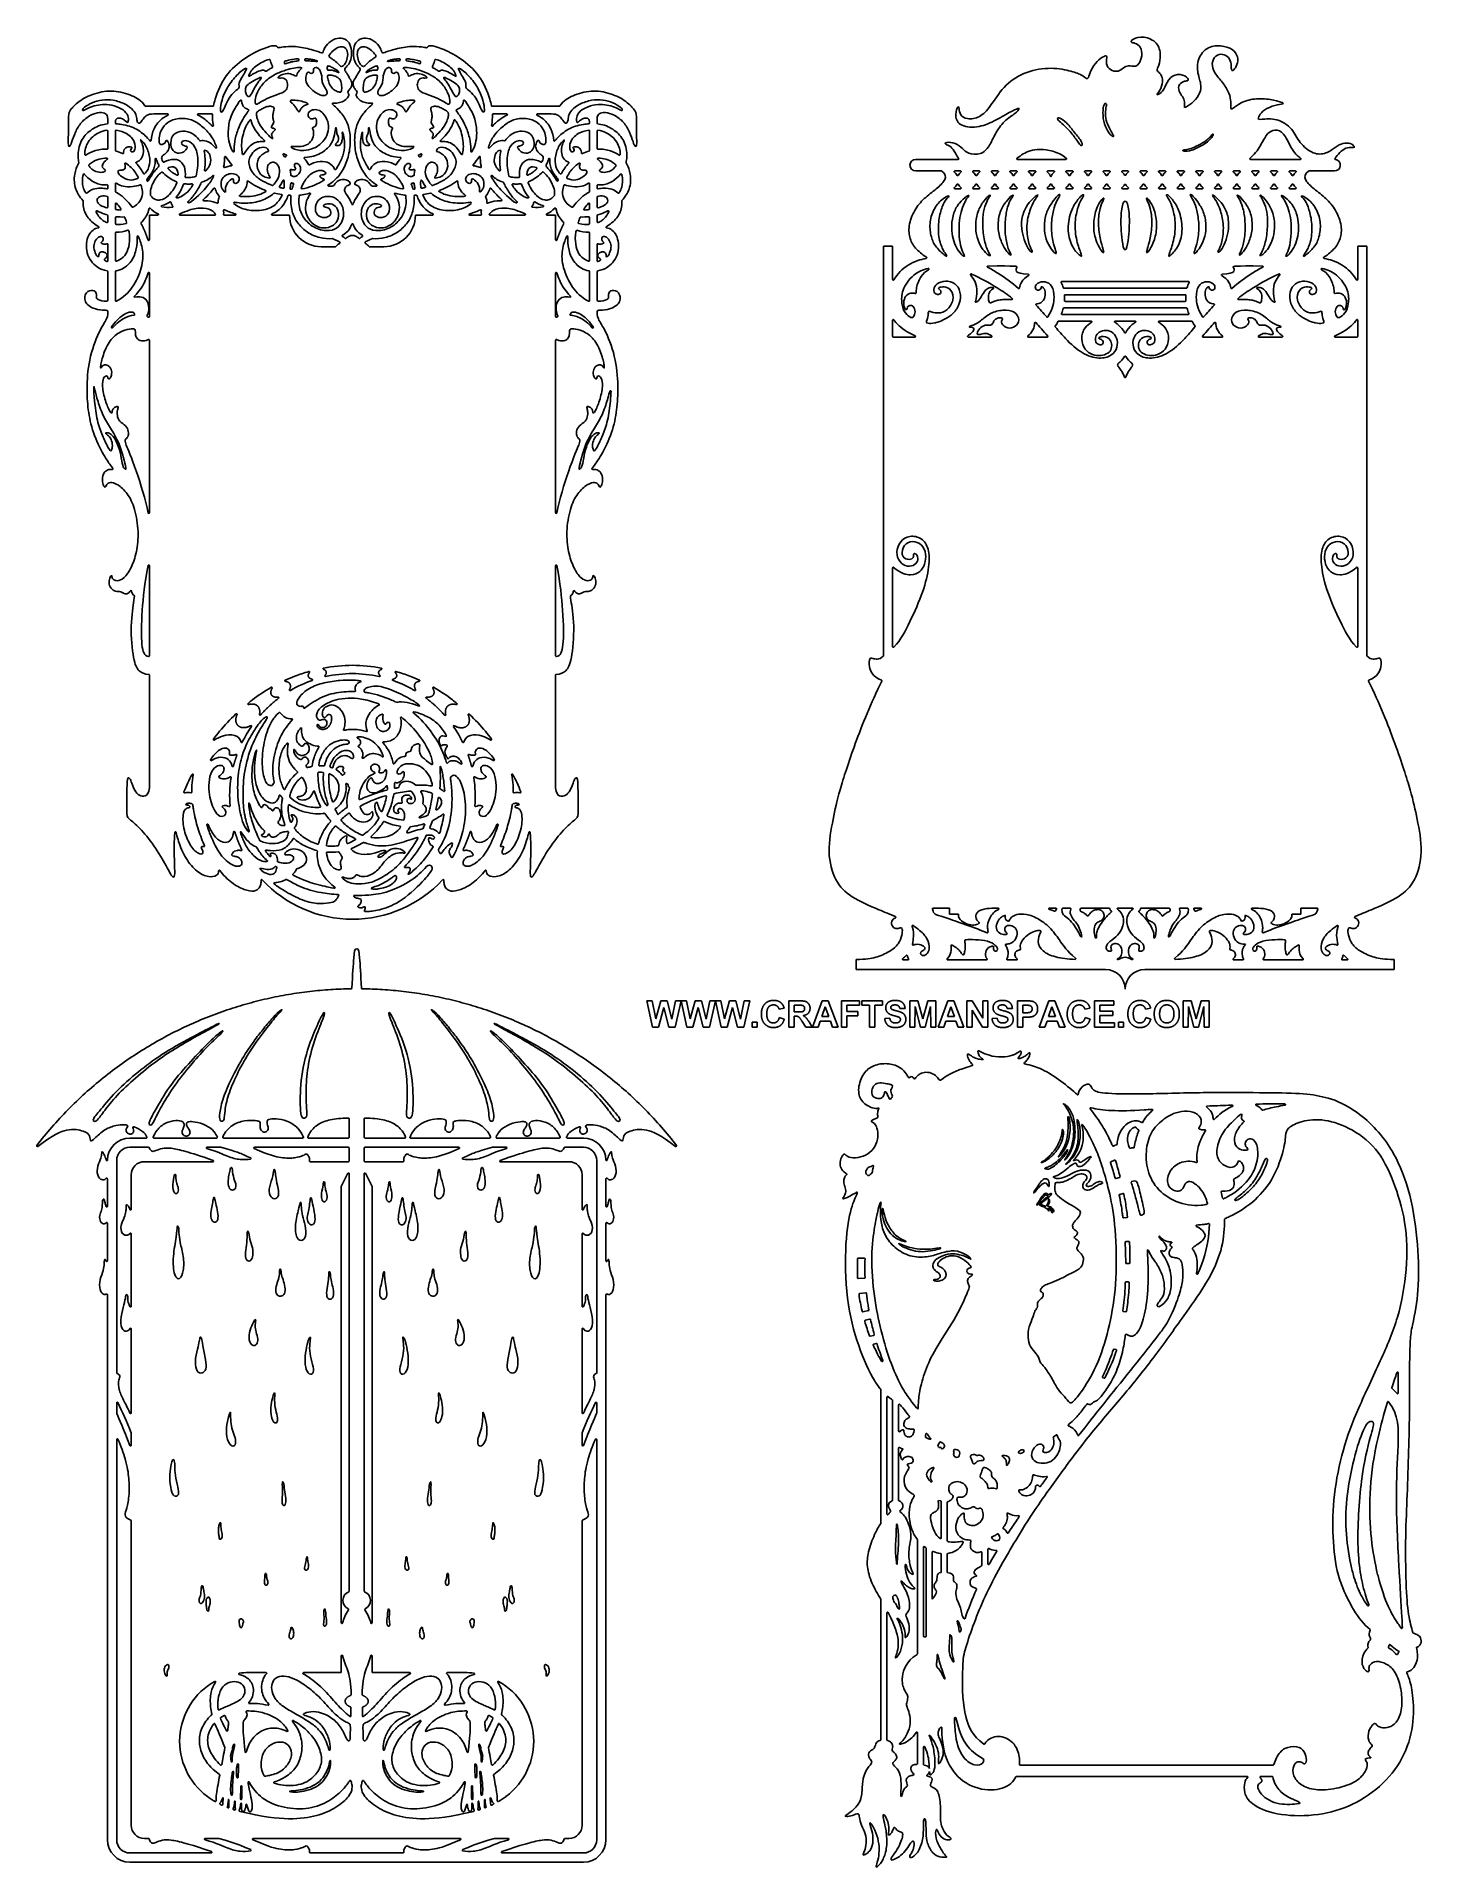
# Model space of a CAD drawing. Header units: millimetres. Extents: x -115 to 95, y -178 to 100.
import ezdxf

# ---------------------------------------------------------------- set-up
doc = ezdxf.new("R2010")
doc.units = ezdxf.units.MM
doc.header["$MEASUREMENT"] = 0
doc.layers.add('Layer 03', color=5, linetype='Continuous')

msp = doc.modelspace()

# ---------------------------------------------------------------- linework, layer by layer
at = {"layer": 'Layer 03'}
for p, q in [((-88.42, 89.42), (-98.65, 89.42)), ((-35.83, 89.42), (-46.05, 89.42)), ((-104.38, 87.38), (-104.38, 86.82)), ((-103.21, 86.84), (-103.21, 87.07)), ((-97.38, 88.25), (-95.29, 88.25)), ((-90.66, 88.25), (-88.58, 88.25)), ((-45.9, 88.25), (-43.82, 88.25)), ((-39.18, 88.25), (-37.09, 88.25)), ((-31.26, 87.07), (-31.26, 86.84)), ((-30.09, 86.82), (-30.09, 87.38)), ((-104.38, 85.67), (-104.38, 82.97)), ((-103.21, 82.7), (-103.21, 85.67)), ((-31.26, 82.7), (-31.26, 85.67)), ((-30.09, 85.67), (-30.09, 82.97)), ((18.26, 81.34), (24.59, 81.34)), ((24.59, 81.34), (24.69, 81.34)), ((33.69, 81.34), (41.06, 81.34)), ((69.07, 81.34), (75.5, 81.34)), ((75.5, 81.34), (76.64, 81.34)), ((22.15, 79.6), (18.26, 79.6)), ((24.18, 79.6), (25.07, 79.6)), ((27.89, 79.6), (27.01, 79.6)), ((29.84, 79.6), (30.72, 79.6)), ((33.55, 79.6), (32.66, 79.6)), ((36.38, 79.6), (35.49, 79.6)), ((39.21, 79.6), (38.32, 79.6)), ((41.15, 79.6), (42.04, 79.6)), ((44.86, 79.6), (43.98, 79.6)), ((47.69, 79.6), (46.81, 79.6)), ((49.63, 79.6), (50.46, 79.6)), ((53.29, 79.6), (52.4, 79.6)), ((55.23, 79.6), (56.12, 79.6)), ((58.95, 79.6), (58.06, 79.6)), ((61.78, 79.6), (60.89, 79.6)), ((63.72, 79.6), (64.6, 79.6)), ((67.43, 79.6), (66.55, 79.6)), ((69.37, 79.6), (70.26, 79.6)), ((73.09, 79.6), (72.2, 79.6)), ((75.92, 79.6), (75.03, 79.6)), ((81.83, 79.6), (77.94, 79.6)), ((-104.38, 76.96), (-104.38, 77.41)), ((-104.38, 74.11), (-104.38, 75.63)), ((-103.21, 76.45), (-103.21, 77.66)), ((-31.26, 77.66), (-31.26, 76.45)), ((-30.09, 76.96), (-30.09, 77.41)), ((-30.09, 75.63), (-30.09, 74.11)), ((25.07, 76.89), (24.18, 76.89)), ((27.89, 76.89), (27.01, 76.89)), ((30.72, 76.89), (29.84, 76.89)), ((33.55, 76.89), (32.66, 76.89)), ((36.38, 76.89), (35.49, 76.89)), ((38.32, 76.89), (39.21, 76.89)), ((42.04, 76.89), (41.15, 76.89)), ((44.86, 76.89), (43.98, 76.89)), ((47.69, 76.89), (46.81, 76.89)), ((50.46, 76.89), (49.63, 76.89)), ((52.4, 76.89), (53.29, 76.89)), ((55.23, 76.89), (56.12, 76.89)), ((58.06, 76.89), (58.95, 76.89)), ((60.89, 76.89), (61.78, 76.89)), ((63.72, 76.89), (64.6, 76.89)), ((66.55, 76.89), (67.43, 76.89)), ((69.37, 76.89), (70.26, 76.89)), ((72.2, 76.89), (73.09, 76.89)), ((75.92, 76.89), (75.03, 76.89)), ((-104.38, 71.85), (-104.38, 72.82)), ((-103.21, 74.62), (-103.21, 73.82)), ((-103.21, 71.56), (-103.21, 72.55)), ((-96.77, 72.89), (-98.07, 72.89)), ((-98.07, 72.89), (-98.07, 69.13)), ((-93.41, 72.89), (-88.1, 72.89)), ((-85.02, 72.89), (-86.71, 72.89)), ((-79.42, 72.89), (-76.79, 72.89)), ((-55.06, 72.89), (-57.68, 72.89)), ((-47.76, 72.89), (-49.46, 72.89)), ((-41.07, 72.89), (-46.38, 72.89)), ((-37.7, 72.89), (-36.4, 72.89)), ((-36.4, 72.89), (-36.4, 69.13)), ((-31.26, 73.82), (-31.26, 74.62)), ((-31.26, 71.56), (-31.26, 72.55)), ((-30.09, 71.85), (-30.09, 72.82)), ((-103.21, 70.2), (-103.21, 66)), ((-31.26, 70.2), (-31.26, 66)), ((-104.38, 68.46), (-104.38, 65.95)), ((-71.99, 68.09), (-69.8, 68.09)), ((-62.48, 68.09), (-64.64, 68.09)), ((-30.09, 68.46), (-30.09, 65.95)), ((13.36, 6.01), (13.36, 68.18)), ((13.36, 68.18), (14.75, 68.18)), ((14.75, 68.18), (14.75, 63.11)), ((85.35, 63.11), (85.35, 68.18)), ((85.35, 68.18), (86.74, 68.18)), ((86.74, 68.18), (86.74, 6.01)), ((-104.38, 64.33), (-104.38, 59.93)), ((-103.21, 64.33), (-103.21, 59.9)), ((-98.07, 64.09), (-98.07, 57.47)), ((-36.4, 57.47), (-36.4, 64.09)), ((-31.26, 64.33), (-31.26, 59.9)), ((-30.09, 59.93), (-30.09, 64.33)), ((50.05, 62.8), (40.43, 62.8)), ((40.76, 61.8), (50.05, 61.8)), ((59.66, 62.8), (50.05, 62.8)), ((50.05, 61.8), (59.34, 61.8)), ((40.73, 58.8), (50.05, 58.8)), ((50.05, 59.8), (40.92, 59.8)), ((40.93, 60.8), (50.05, 60.8)), ((50.05, 60.8), (59.17, 60.8)), ((59.18, 59.8), (50.05, 59.8)), ((50.05, 58.8), (59.37, 58.8)), ((14.75, 54.47), (14.75, 56.95)), ((44.89, 56.8), (39.94, 56.8)), ((50.05, 57.8), (40.49, 57.8)), ((48.54, 56.8), (50.05, 56.8)), ((59.61, 57.8), (50.05, 57.8)), ((50.05, 56.8), (51.56, 56.8)), ((55.21, 56.8), (60.15, 56.8)), ((85.35, 54.47), (85.35, 56.95)), ((-98.07, 53.93), (-98.07, 27.71)), ((-36.4, 53.93), (-36.4, 27.71)), ((18.16, 54.37), (14.85, 54.37)), ((26.23, 54.37), (29.72, 54.37)), ((35.35, 54.37), (38.21, 54.37)), ((64.75, 54.37), (61.89, 54.37)), ((70.37, 54.37), (73.87, 54.37)), ((81.93, 54.37), (85.25, 54.37)), ((-98.07, 19.67), (-98.07, 5.98)), ((-36.4, 19.67), (-36.4, 5.98)), ((14.75, 19.35), (14.75, 7.39)), ((85.35, 19.35), (85.35, 7.39)), ((-98.07, 3.09), (-98.07, -14.05)), ((-36.4, -14.05), (-36.4, 3.09)), ((20.88, -32.29), (23.38, -32.29)), ((23.38, -32.29), (23.38, -33.21)), ((23.38, -33.21), (24.74, -33.21)), ((38.56, -32.29), (39.55, -32.29)), ((40.6, -32.29), (41.73, -32.29)), ((43.38, -32.29), (47.6, -32.29)), ((48.94, -32.29), (50.05, -32.29)), ((50.05, -32.29), (51.15, -32.29)), ((56.71, -32.29), (52.49, -32.29)), ((59.5, -32.29), (58.37, -32.29)), ((61.54, -32.29), (60.55, -32.29)), ((76.72, -33.21), (75.36, -33.21)), ((79.22, -32.29), (76.72, -32.29)), ((76.72, -32.29), (76.72, -33.21)), ((9.21, -41.6), (9.21, -40.08)), ((47.05, -41.6), (9.21, -41.6)), ((16.34, -40.15), (17.09, -40.15)), ((23.11, -40.15), (29, -40.15)), ((33.58, -40.15), (32.17, -40.15)), ((90.88, -41.6), (53.05, -41.6)), ((66.52, -40.15), (67.93, -40.15)), ((76.99, -40.15), (71.1, -40.15)), ((83.76, -40.15), (83.01, -40.15)), ((90.88, -40.08), (90.88, -41.6)), ((-21.68, -50.34), (-22.57, -46.37)), ((-22.57, -46.37), (-21.74, -46.37)), ((-21.74, -46.37), (-21.18, -49.1)), ((-21.18, -49.1), (-20.43, -46.37)), ((-20.43, -46.37), (-19.45, -46.37)), ((-19.45, -46.37), (-18.76, -49.14)), ((-18.76, -49.14), (-18.2, -46.37)), ((-17.36, -46.37), (-18.24, -50.34)), ((-18.2, -46.37), (-17.36, -46.37)), ((-16.47, -50.34), (-17.36, -46.37)), ((-17.36, -46.37), (-16.53, -46.37)), ((-16.53, -46.37), (-15.97, -49.1)), ((-15.97, -49.1), (-15.22, -46.37)), ((-15.22, -46.37), (-14.24, -46.37)), ((-14.24, -46.37), (-13.55, -49.14)), ((-13.55, -49.14), (-12.99, -46.37)), ((-12.15, -46.37), (-13.03, -50.34)), ((-12.99, -46.37), (-12.15, -46.37)), ((-11.26, -50.34), (-12.15, -46.37)), ((-12.15, -46.37), (-11.32, -46.37)), ((-11.32, -46.37), (-10.76, -49.1)), ((-10.76, -49.1), (-10.01, -46.37)), ((-10.01, -46.37), (-9.03, -46.37)), ((-9.03, -46.37), (-8.34, -49.14)), ((-8.34, -49.14), (-7.78, -46.37)), ((-6.94, -46.37), (-7.82, -50.34)), ((-7.78, -46.37), (-6.94, -46.37)), ((-1.02, -50.34), (-1.02, -46.37)), ((-1.02, -46.37), (0.66, -46.37)), ((0.42, -47.03), (-0.2, -47.03)), ((-0.2, -47.03), (-0.2, -48.05)), ((2.59, -50.34), (4.05, -46.37)), ((4.05, -46.37), (4.98, -46.37)), ((4.98, -46.37), (6.51, -50.34)), ((6.98, -50.34), (6.98, -46.37)), ((6.98, -46.37), (9.7, -46.37)), ((9.7, -47.03), (7.8, -47.03)), ((7.8, -47.03), (7.8, -48)), ((9.7, -46.37), (9.7, -47.03)), ((10.09, -47.03), (10.09, -46.37)), ((10.09, -46.37), (13.23, -46.37)), ((11.25, -47.03), (10.09, -47.03)), ((11.25, -50.34), (11.25, -47.03)), ((13.23, -47.03), (12.07, -47.03)), ((12.07, -47.03), (12.07, -50.34)), ((13.23, -46.37), (13.23, -47.03)), ((17.38, -50.34), (17.38, -46.37)), ((17.38, -46.37), (18.59, -46.37)), ((18.15, -47.21), (18.14, -50.34)), ((18.97, -50.34), (18.15, -47.21)), ((18.59, -46.37), (19.34, -49.08)), ((19.34, -49.08), (20.1, -46.37)), ((20.52, -47.21), (19.69, -50.34)), ((20.1, -46.37), (21.3, -46.37)), ((20.54, -50.34), (20.52, -47.21)), ((21.3, -46.37), (21.3, -50.34)), ((21.65, -50.34), (23.11, -46.37)), ((23.11, -46.37), (24.05, -46.37)), ((24.05, -46.37), (25.57, -50.34)), ((26.04, -50.34), (26.04, -46.37)), ((26.04, -46.37), (26.84, -46.37)), ((26.84, -46.37), (28.44, -48.97)), ((28.44, -48.97), (28.44, -46.37)), ((28.44, -46.37), (29.2, -46.37)), ((29.2, -46.37), (29.2, -50.34)), ((33.72, -50.34), (33.72, -46.37)), ((33.72, -46.37), (35.01, -46.37)), ((34.54, -47.03), (34.54, -48.17)), ((34.92, -47.03), (34.54, -47.03)), ((37.01, -50.34), (38.47, -46.37)), ((38.47, -46.37), (39.4, -46.37)), ((39.4, -46.37), (40.93, -50.34)), ((45.4, -50.34), (45.4, -46.37)), ((45.4, -46.37), (48.34, -46.37)), ((48.34, -47.03), (46.22, -47.03)), ((46.22, -47.03), (46.22, -47.92)), ((48.34, -46.37), (48.34, -47.03)), ((58.86, -50.34), (58.86, -46.37)), ((58.86, -46.37), (60.07, -46.37)), ((59.64, -47.21), (59.62, -50.34)), ((60.46, -50.34), (59.64, -47.21)), ((60.07, -46.37), (60.82, -49.08)), ((60.82, -49.08), (61.58, -46.37)), ((62.01, -47.21), (61.18, -50.34)), ((61.58, -46.37), (62.78, -46.37)), ((62.02, -50.34), (62.01, -47.21)), ((62.78, -46.37), (62.78, -50.34)), ((-19.97, -47.37), (-20.79, -50.34)), ((-19.21, -50.34), (-19.97, -47.37)), ((-14.76, -47.37), (-15.58, -50.34)), ((-14, -50.34), (-14.76, -47.37)), ((-9.55, -47.37), (-10.37, -50.34)), ((-8.79, -50.34), (-9.55, -47.37)), ((-6.57, -50.34), (-6.57, -49.58)), ((-6.57, -49.58), (-5.81, -49.58)), ((-5.81, -49.58), (-5.81, -50.34)), ((-1.71, -47.45), (-2.48, -47.65)), ((-2.45, -48.89), (-1.69, -49.13)), ((-0.2, -48.05), (0.38, -48.05)), ((-0.04, -48.69), (-0.2, -48.69)), ((-0.2, -48.69), (-0.2, -50.34)), ((1.58, -50.34), (1.02, -49.48)), ((2.06, -49.57), (2.54, -50.34)), ((3.78, -49.43), (3.46, -50.34)), ((5.31, -49.43), (3.78, -49.43)), ((4.52, -47.28), (4.01, -48.76)), ((4.01, -48.76), (5.06, -48.76)), ((5.06, -48.76), (4.52, -47.28)), ((5.64, -50.34), (5.31, -49.43)), ((7.8, -48), (9.45, -48)), ((9.45, -48.66), (7.8, -48.66)), ((7.8, -48.66), (7.8, -50.34)), ((9.45, -48), (9.45, -48.66)), ((13.55, -49.06), (14.31, -48.98)), ((16.64, -47.53), (15.85, -47.55)), ((22.84, -49.43), (22.52, -50.34)), ((24.37, -49.43), (22.84, -49.43)), ((23.59, -47.28), (23.07, -48.76)), ((23.07, -48.76), (24.13, -48.76)), ((24.13, -48.76), (23.59, -47.28)), ((24.7, -50.34), (24.37, -49.43)), ((28.38, -50.34), (26.81, -47.78)), ((26.81, -47.78), (26.81, -50.34)), ((29.85, -49.06), (30.61, -48.98)), ((32.93, -47.53), (32.14, -47.55)), ((34.54, -48.17), (34.97, -48.17)), ((35.06, -48.84), (34.54, -48.84)), ((34.54, -48.84), (34.54, -50.34)), ((38.2, -49.43), (37.88, -50.34)), ((39.73, -49.43), (38.2, -49.43)), ((38.94, -47.28), (38.43, -48.76)), ((38.43, -48.76), (39.48, -48.76)), ((39.48, -48.76), (38.94, -47.28)), ((40.06, -50.34), (39.73, -49.43)), ((44.71, -47.45), (43.94, -47.65)), ((43.97, -48.89), (44.73, -49.13)), ((46.22, -47.92), (48.19, -47.92)), ((48.19, -48.59), (46.22, -48.59)), ((46.22, -48.59), (46.22, -49.68)), ((46.22, -49.68), (48.41, -49.68)), ((48.19, -47.92), (48.19, -48.59)), ((48.41, -49.68), (48.41, -50.34)), ((49.06, -50.34), (49.06, -49.58)), ((49.06, -49.58), (49.82, -49.58)), ((49.82, -49.58), (49.82, -50.34)), ((53.92, -47.45), (53.15, -47.65)), ((53.18, -48.89), (53.94, -49.13)), ((-20.79, -50.34), (-21.68, -50.34)), ((-18.24, -50.34), (-19.21, -50.34)), ((-15.58, -50.34), (-16.47, -50.34)), ((-13.03, -50.34), (-14, -50.34)), ((-10.37, -50.34), (-11.26, -50.34)), ((-7.82, -50.34), (-8.79, -50.34)), ((-5.81, -50.34), (-6.57, -50.34)), ((-0.2, -50.34), (-1.02, -50.34)), ((2.54, -50.34), (1.58, -50.34)), ((3.46, -50.34), (2.59, -50.34)), ((6.51, -50.34), (5.64, -50.34)), ((7.8, -50.34), (6.98, -50.34)), ((12.07, -50.34), (11.25, -50.34)), ((18.14, -50.34), (17.38, -50.34)), ((19.69, -50.34), (18.97, -50.34)), ((21.3, -50.34), (20.54, -50.34)), ((22.52, -50.34), (21.65, -50.34)), ((25.57, -50.34), (24.7, -50.34)), ((26.81, -50.34), (26.04, -50.34)), ((29.2, -50.34), (28.38, -50.34)), ((34.54, -50.34), (33.72, -50.34)), ((37.88, -50.34), (37.01, -50.34)), ((40.93, -50.34), (40.06, -50.34)), ((48.41, -50.34), (45.4, -50.34)), ((49.82, -50.34), (49.06, -50.34)), ((59.62, -50.34), (58.86, -50.34)), ((61.18, -50.34), (60.46, -50.34)), ((62.78, -50.34), (62.02, -50.34)), ((-67.74, -67.08), (-67.74, -64.26)), ((-65.46, -67.08), (-65.46, -64.26)), ((-98.52, -67.18), (-101.03, -67.18)), ((-101.03, -68.58), (-98.18, -68.58)), ((-87.84, -67.18), (-97.39, -67.18)), ((-87.25, -68.58), (-89.31, -68.58)), ((-74.78, -67.18), (-86.83, -67.18)), ((-67.84, -68.58), (-82.12, -68.58)), ((-73.94, -67.18), (-67.84, -67.18)), ((-67.74, -70.68), (-67.74, -68.68)), ((-65.46, -68.68), (-65.46, -70.68)), ((-59.26, -67.18), (-65.36, -67.18)), ((-51.08, -68.58), (-65.36, -68.58)), ((-58.42, -67.18), (-46.37, -67.18)), ((-45.95, -68.58), (-43.89, -68.58)), ((-45.36, -67.18), (-35.81, -67.18)), ((-32.17, -68.58), (-35.02, -68.58)), ((-32.17, -67.18), (-34.67, -67.18)), ((-103.03, -102.84), (-103.03, -70.58)), ((-88.42, -70.78), (-98.83, -70.78)), ((-73.67, -70.78), (-67.84, -70.78)), ((-65.36, -70.78), (-59.53, -70.78)), ((-44.78, -70.78), (-34.37, -70.78)), ((-30.17, -102.84), (-30.17, -70.58)), ((48.44, -70.54), (47.89, -70.78)), ((-104.43, -73.36), (-104.43, -77.55)), ((-100.83, -72.78), (-100.83, -78)), ((-67.93, -72.54), (-68.95, -74.53)), ((-68.95, -74.53), (-68.95, -140.76)), ((-67.74, -135.94), (-67.74, -72.59)), ((-65.46, -135.94), (-65.46, -72.59)), ((-65.27, -72.54), (-64.25, -74.53)), ((-64.25, -74.53), (-64.25, -140.76)), ((-32.37, -72.78), (-32.37, -78)), ((-28.77, -77.55), (-28.77, -73.36)), ((48.65, -73.33), (49.2, -73.16)), ((49.74, -75.61), (49.22, -75.73)), ((-104.43, -80.11), (-104.43, -85.83)), ((-28.77, -85.83), (-28.77, -80.11)), ((49.82, -79.32), (50.33, -79.25)), ((-100.83, -81.71), (-100.83, -92.72)), ((-32.37, -81.71), (-32.37, -92.72)), ((50.61, -82.89), (50.14, -82.91)), ((9.51, -85.44), (10.47, -85.42)), ((10.47, -88.47), (9.54, -88.51)), ((50.23, -86.25), (50.66, -86.24)), ((-104.43, -90.96), (-104.43, -173.69)), ((-28.77, -173.69), (-28.77, -90.96)), ((9.73, -90.79), (10.67, -90.68)), ((50.58, -89.03), (50.17, -89.02)), ((11.07, -93.38), (10.25, -93.57)), ((49.8, -93.53), (50.15, -93.57)), ((-100.83, -96.16), (-100.83, -108.89)), ((-32.37, -96.16), (-32.37, -108.89)), ((10.58, -94.84), (11.29, -94.66)), ((11.9, -97.14), (11.36, -97.27)), ((12.28, -98.37), (11.88, -98.46)), ((48.39, -99.22), (48.68, -99.3)), ((12.97, -105.38), (12.97, -125.64)), ((46.84, -103.64), (46.68, -103.58)), ((-103.03, -108.94), (-103.03, -107.37)), ((-30.17, -107.37), (-30.17, -108.94)), ((13.89, -124.26), (13.89, -106.51)), ((14.75, -107.01), (14.75, -122.15)), ((15.67, -111.68), (15.67, -107.68)), ((-103.03, -112.95), (-103.03, -173.69)), ((-100.83, -111.96), (-100.83, -113.8)), ((-32.37, -113.8), (-32.37, -111.96)), ((-30.17, -112.95), (-30.17, -173.69)), ((15.67, -122.17), (15.67, -114.22)), ((22.13, -122.35), (22.13, -127.89)), ((23.05, -128.33), (23.05, -122.46)), ((-100.83, -171.49), (-100.83, -125.29)), ((-32.37, -171.49), (-32.37, -125.29)), ((18.51, -128.15), (18.51, -145.49)), ((19.43, -129.29), (19.43, -142.78)), ((19.83, -142.79), (19.83, -129.43)), ((20.75, -130.03), (20.75, -137.15)), ((22.13, -133.1), (22.13, -130.34)), ((23.05, -133.11), (23.05, -130.33)), ((28.3, -130.09), (28.3, -132.03)), ((29.22, -131.83), (29.22, -129.58)), ((12.97, -137.24), (12.97, -158.49)), ((13.89, -158.54), (13.89, -139.24)), ((-68.95, -145.77), (-68.95, -148.32)), ((-64.25, -145.77), (-64.25, -148.32)), ((-83.04, -148.32), (-80.35, -148.32)), ((-68.95, -148.32), (-74.66, -148.32)), ((-64.25, -148.32), (-58.54, -148.32)), ((-52.85, -148.32), (-50.16, -148.32)), ((18.51, -157.44), (18.51, -162.14)), ((19.43, -162.24), (19.43, -159.64)), ((34.09, -162.35), (72.52, -162.35)), ((33.56, -164.07), (68.58, -164.07)), ((72.37, -164.07), (70.61, -164.07)), ((-98.21, -173.49), (-98.83, -173.49)), ((-87.56, -173.49), (-89.6, -173.49)), ((-82.32, -173.49), (-50.88, -173.49)), ((-45.64, -173.49), (-43.6, -173.49)), ((-34.98, -173.49), (-34.37, -173.49)), ((-101.03, -175.69), (-88.67, -175.69)), ((-101.03, -177.09), (-32.17, -177.09)), ((-59.55, -175.69), (-73.64, -175.69)), ((-32.17, -175.69), (-44.53, -175.69))]:
    msp.add_line(p, q, dxfattribs=at)
for centre, radius, start, end in [((-98.65, 89.52), 0.1, 214.1339, 270), ((-88.42, 89.52), 0.1, 270, 348.9064), ((-46.05, 89.52), 0.1, 191.0936, 270), ((-35.83, 89.52), 0.1, 270, 325.8661), ((-104.48, 86.82), 0.1, 275.6813, 360), ((-103.11, 86.84), 0.1, 180, 266.1188), ((-95.29, 88.15), 0.1, 295.6892, 90), ((-90.66, 88.15), 0.1, 90, 244.5691), ((-88.58, 88.15), 0.1, 358.481, 90), ((-88.45, 86.47), 0.1, 221.0012, 9.5185), ((-46.02, 86.47), 0.1, 170.4815, 318.9988), ((-45.9, 88.15), 0.1, 90, 181.519), ((-43.82, 88.15), 0.1, 295.4309, 90), ((-39.18, 88.15), 0.1, 90, 244.3108), ((-31.36, 86.84), 0.1, 273.8812, 360), ((-29.99, 86.82), 0.1, 180, 264.3187), ((-104.48, 85.67), 0.1, 0, 98.0771), ((-103.11, 85.67), 0.1, 82.5102, 180), ((-97.9, 84.23), 0.1, 218.0218, 355.8728), ((-90.35, 84.25), 0.1, 214.8736, 291.3892), ((-44.13, 84.25), 0.1, 248.6108, 325.1264), ((-36.58, 84.23), 0.1, 184.1272, 321.9782), ((-31.36, 85.67), 0.1, 0, 97.4898), ((-29.99, 85.67), 0.1, 81.9229, 180), ((-108.87, 80.86), 0.1, 329.3153, 12.2214), ((-107.75, 82.07), 0.1, 184.3194, 305.8263), ((-104.53, 81.43), 0.1, 301.749, 91.065), ((-104.48, 82.97), 0.1, 265.6032, 0), ((-103.11, 82.7), 0.1, 180, 252.7597), ((-102.09, 82.31), 0.1, 244.843, 0.0623), ((-101.71, 80.68), 0.1, 57.5802, 202.2568), ((-100, 80.85), 0.1, 105.0741, 224.1252), ((-95.91, 81.01), 0.1, 210.5642, 296.7887), ((-89.65, 82.63), 0.1, 77.0115, 192.4088), ((-87.96, 83.16), 0.1, 216.8497, 17.0827), ((-86.55, 81.69), 0.1, 33.7138, 181.3945), ((-80.06, 82.65), 0.1, 286.5297, 23.6252), ((-77.69, 82.07), 0.1, 71.131, 223.0065), ((-77.46, 81.8), 0.1, 216.6508, 326.8054), ((-77.33, 81.96), 0.1, 312.9888, 72.9072), ((-74.49, 81.55), 0.1, 92.3293, 227.9449), ((-59.98, 81.55), 0.1, 312.0551, 87.6707), ((-57.14, 81.96), 0.1, 107.0928, 227.0112), ((-57.01, 81.8), 0.1, 213.1946, 323.3492), ((-56.79, 82.07), 0.1, 316.9935, 108.869), ((-54.41, 82.65), 0.1, 156.3748, 253.4703), ((-47.93, 81.69), 0.1, 358.6055, 146.2862), ((-46.51, 83.16), 0.1, 162.9173, 323.1503), ((-44.82, 82.63), 0.1, 347.5912, 102.9885), ((-38.56, 81.01), 0.1, 243.2113, 329.4358), ((-34.47, 80.85), 0.1, 315.8748, 74.9259), ((-32.77, 80.68), 0.1, 337.7432, 122.4198), ((-32.38, 82.31), 0.1, 179.9377, 295.157), ((-31.36, 82.7), 0.1, 287.2403, 360), ((-29.99, 82.97), 0.1, 180, 274.3968), ((-29.95, 81.43), 0.1, 88.935, 238.251), ((-26.72, 82.07), 0.1, 234.1737, 355.6806), ((-25.61, 80.86), 0.1, 167.7786, 210.6847), ((18.26, 80.47), 0.872, 90, 270), ((24.69, 81.44), 0.1, 270, 37.6527), ((33.69, 81.44), 0.1, 124.4614, 270), ((41.06, 81.44), 0.1, 270, 50.4377), ((69.07, 81.44), 0.1, 132.826, 270), ((76.64, 81.44), 0.1, 270, 56.3097), ((81.83, 80.47), 0.872, 270, 81.1625), ((81.98, 81.43), 0.1, 140.5517, 261.1625), ((-108.01, 79.04), 0.1, 38.5377, 164.0304), ((-107.16, 80.44), 0.1, 134.0839, 214.7523), ((-99.86, 78.55), 0.1, 293.9255, 25.2637), ((-98.86, 79.23), 0.1, 206.8859, 315.0246), ((-96.17, 79.35), 0.1, 45.2842, 131.7506), ((-95.13, 80.01), 0.1, 110.6201, 222.2226), ((-93.99, 77.84), 0.1, 337.9477, 68.1098), ((-93.81, 79.05), 0.1, 245.926, 2.751), ((-92.52, 78.7), 0.1, 173.7005, 264.7784), ((-91.07, 78.84), 0.1, 285.589, 346.1184), ((-90.1, 77.79), 0.1, 107.1709, 157.0158), ((-89.59, 79.69), 0.1, 172.3106, 314.1548), ((-88.4, 78.8), 0.1, 332.5374, 137.4628), ((-86.69, 80.2), 0.1, 168.2108, 293.609), ((-85.64, 80.45), 0.1, 273.4756, 38.8742), ((-83.11, 77.98), 0.1, 53.4654, 177.7039), ((-76.58, 79.73), 0.1, 71.0978, 189.7836), ((-76.49, 78.96), 0.1, 183.8731, 241.9181), ((-73.8, 80.61), 0.1, 205.5196, 300.1812), ((-71.62, 78.27), 0.1, 301.3171, 74.9375), ((-69.85, 79.89), 0.1, 200.8558, 325.3029), ((-64.63, 79.89), 0.1, 214.6971, 339.1442), ((-62.85, 78.27), 0.1, 105.0625, 238.6829), ((-60.68, 80.61), 0.1, 239.8188, 334.4804), ((-57.98, 78.96), 0.1, 298.0819, 356.1269), ((-57.89, 79.73), 0.1, 350.2164, 108.9022), ((-51.36, 77.98), 0.1, 2.2961, 126.5346), ((-48.84, 80.45), 0.1, 141.1258, 266.5244), ((-47.78, 80.2), 0.1, 246.391, 11.7892), ((-46.08, 78.8), 0.1, 42.5372, 207.4626), ((-44.89, 79.69), 0.1, 225.8452, 7.6894), ((-44.38, 77.79), 0.1, 22.9842, 72.8291), ((-43.4, 78.84), 0.1, 193.8816, 254.411), ((-41.96, 78.7), 0.1, 275.2216, 6.2995), ((-40.67, 79.05), 0.1, 177.249, 294.074), ((-40.49, 77.84), 0.1, 111.8902, 202.0523), ((-39.34, 80.01), 0.1, 317.7774, 69.3799), ((-38.3, 79.35), 0.1, 48.2494, 134.7158), ((-35.62, 79.23), 0.1, 224.9754, 333.1141), ((-34.62, 78.55), 0.1, 154.7363, 246.0745), ((-27.32, 80.44), 0.1, 325.2477, 45.9161), ((-26.46, 79.04), 0.1, 15.9696, 141.4623), ((22.15, 79.5), 0.1, 53.5061, 90), ((24.18, 79.5), 0.1, 90, 232.2766), ((23.21, 78.24), 1.49, 26.9821, 52.2766), ((24.62, 78.96), 0.1, 206.9821, 333.0179), ((26.04, 78.24), 1.49, 127.7234, 153.0179), ((25.07, 79.5), 0.1, 307.7234, 90), ((27.01, 79.5), 0.1, 90, 232.2766), ((26.04, 78.24), 1.49, 26.9821, 52.2766), ((27.45, 78.96), 0.1, 206.9821, 333.0179), ((28.87, 78.24), 1.49, 127.7234, 153.0179), ((27.89, 79.5), 0.1, 307.7234, 90), ((29.84, 79.5), 0.1, 90, 232.2766), ((28.87, 78.24), 1.49, 26.9821, 52.2766), ((30.28, 78.96), 0.1, 206.9821, 333.0179), ((31.69, 78.24), 1.49, 127.7234, 153.0179), ((30.72, 79.5), 0.1, 307.7234, 90), ((32.66, 79.5), 0.1, 90, 232.2766), ((31.69, 78.24), 1.49, 26.9821, 52.2766), ((33.11, 78.96), 0.1, 206.9821, 333.0179), ((34.52, 78.24), 1.49, 127.7234, 153.0179), ((33.55, 79.5), 0.1, 307.7234, 90), ((35.49, 79.5), 0.1, 90, 232.2766), ((34.52, 78.24), 1.49, 26.9821, 52.2766), ((35.94, 78.96), 0.1, 206.9821, 333.0179), ((37.35, 78.24), 1.49, 127.7234, 153.0179), ((36.38, 79.5), 0.1, 307.7234, 90), ((38.32, 79.5), 0.1, 90, 232.2766), ((37.35, 78.24), 1.49, 17.9953, 52.2766), ((40.18, 78.24), 1.49, 127.7234, 162.0047), ((39.21, 79.5), 0.1, 307.7234, 90), ((41.15, 79.5), 0.1, 90, 232.2766), ((40.18, 78.24), 1.49, 26.9821, 52.2766), ((41.59, 78.96), 0.1, 206.9821, 333.0179), ((43.01, 78.24), 1.49, 127.7234, 153.0179), ((42.04, 79.5), 0.1, 307.7234, 90), ((43.98, 79.5), 0.1, 90, 232.2766), ((43.01, 78.24), 1.49, 26.9821, 52.2766), ((44.42, 78.96), 0.1, 206.9821, 333.0179), ((45.84, 78.24), 1.49, 127.7234, 153.0179), ((44.86, 79.5), 0.1, 307.7234, 90), ((46.81, 79.5), 0.1, 90, 232.2766), ((45.84, 78.24), 1.49, 26.9821, 52.2766), ((47.25, 78.96), 0.1, 206.9821, 333.0179), ((48.66, 78.24), 1.49, 127.7234, 153.0179), ((47.69, 79.5), 0.1, 307.7234, 90), ((49.63, 79.5), 0.1, 90, 232.2766), ((48.66, 78.24), 1.49, 29.1921, 52.2766), ((50.05, 79.02), 0.1, 209.1921, 330.8079), ((51.43, 78.24), 1.49, 127.7234, 150.8079), ((50.46, 79.5), 0.1, 307.7234, 90), ((52.4, 79.5), 0.1, 90, 232.2766), ((51.43, 78.24), 1.49, 26.9821, 52.2766), ((52.85, 78.96), 0.1, 206.9821, 333.0179), ((54.26, 78.24), 1.49, 127.7234, 153.0179), ((53.29, 79.5), 0.1, 307.7234, 90), ((55.23, 79.5), 0.1, 90, 232.2766), ((54.26, 78.24), 1.49, 26.9821, 52.2766), ((55.68, 78.96), 0.1, 206.9821, 333.0179), ((57.09, 78.24), 1.49, 127.7234, 153.0179), ((56.12, 79.5), 0.1, 307.7234, 90), ((58.06, 79.5), 0.1, 90, 232.2766), ((57.09, 78.24), 1.49, 26.9821, 52.2766), ((58.5, 78.96), 0.1, 206.9821, 333.0179), ((59.92, 78.24), 1.49, 127.7234, 153.0179), ((58.95, 79.5), 0.1, 18.8617, 90), ((58.95, 79.5), 0.1, 307.7234, 18.8617), ((60.89, 79.5), 0.1, 90, 232.2766), ((59.92, 78.24), 1.49, 26.9821, 52.2766), ((61.33, 78.96), 0.1, 206.9821, 333.0179), ((62.75, 78.24), 1.49, 127.7234, 153.0179), ((61.78, 79.5), 0.1, 307.7234, 90), ((63.72, 79.5), 0.1, 90, 232.2766), ((62.75, 78.24), 1.49, 26.9821, 52.2766), ((64.16, 78.96), 0.1, 206.9821, 333.0179), ((65.58, 78.24), 1.49, 127.7234, 153.0179), ((64.6, 79.5), 0.1, 307.7234, 90), ((66.55, 79.5), 0.1, 90, 232.2766), ((65.58, 78.24), 1.49, 26.9821, 52.2766), ((66.99, 78.96), 0.1, 206.9821, 333.0179), ((68.4, 78.24), 1.49, 127.7234, 153.0179), ((67.43, 79.5), 0.1, 307.7234, 90), ((69.37, 79.5), 0.1, 90, 232.2766), ((68.4, 78.24), 1.49, 26.9821, 52.2766), ((69.82, 78.96), 0.1, 206.9821, 333.0179), ((71.23, 78.24), 1.49, 127.7234, 153.0179), ((70.26, 79.5), 0.1, 307.7234, 90), ((72.2, 79.5), 0.1, 90, 232.2766), ((71.23, 78.24), 1.49, 26.9821, 52.2766), ((72.65, 78.96), 0.1, 206.9821, 333.0179), ((74.06, 78.24), 1.49, 127.7234, 153.0179), ((73.09, 79.5), 0.1, 307.7234, 90), ((75.03, 79.5), 0.1, 90, 232.2766), ((74.06, 78.24), 1.49, 26.9821, 52.2766), ((75.47, 78.96), 0.1, 206.9821, 333.0179), ((76.89, 78.24), 1.49, 127.7234, 153.0179), ((75.92, 79.5), 0.1, 307.7234, 90), ((77.94, 79.5), 0.1, 90, 126.4939), ((-108.22, 75.05), 0.1, 353.3662, 43.096), ((-107.62, 76.32), 0.1, 215.5155, 314.175), ((-104.48, 76.96), 0.1, 257.0025, 0), ((-104.48, 77.41), 0.1, 360, 99.5247), ((-104.48, 75.63), 0.1, 0, 71.1972), ((-103.11, 77.66), 0.1, 54.0917, 180), ((-103.11, 76.45), 0.1, 180, 242.2695), ((-99.42, 77.41), 0.1, 16.5054, 111.6816), ((-93.9, 75.59), 0.1, 137.9062, 278.6065), ((-92.79, 77.54), 0.1, 83.2663, 160.6594), ((-91.56, 77.52), 0.1, 331.9913, 94.105), ((-89.81, 75.16), 0.1, 133.3145, 269.6339), ((-88.19, 76.9), 0.1, 15.8502, 142.7937), ((-87.53, 75.7), 0.1, 329.2604, 44.8708), ((-86.59, 76.46), 0.1, 290.668, 291.496), ((-86.59, 76.46), 0.1, 291.496, 292.3239), ((-86.59, 76.46), 0.1, 292.3239, 293.9799), ((-86.59, 76.46), 0.1, 297.2917, 14.4946), ((-86.59, 76.46), 0.1, 293.9799, 297.2917), ((-84.3, 75.84), 0.1, 121.7872, 264.8464), ((-80.46, 76.53), 0.1, 301.2774, 69.6955), ((-79.34, 77.49), 0.1, 250.6892, 319.0499), ((-79.12, 76.13), 0.1, 76.9125, 131.0656), ((-78.22, 77.17), 0.1, 147.0493, 256.9665), ((-78.02, 75.93), 0.1, 336.5534, 81.7205), ((-77.72, 77.06), 0.1, 259.498, 352.919), ((-76.92, 75.81), 0.1, 85.9046, 160.0931), ((-76.61, 76.91), 0.1, 168.9722, 265.0942), ((-76.67, 75.79), 0.1, 354.4114, 86.991), ((-76.51, 77.67), 0.1, 68.2421, 174.8774), ((-76.48, 76.9), 0.1, 265.9825, 345.8688), ((-76.26, 77.62), 0.1, 340.0081, 85.0285), ((-75.21, 75.82), 0.1, 95.7587, 171.8451), ((-74.92, 76.97), 0.1, 159.5139, 279.6474), ((-73.71, 76.12), 0.1, 321.0501, 106.6155), ((-70.86, 77.4), 0.1, 121.5449, 269.9709), ((-63.62, 77.4), 0.1, 270.0291, 58.4551), ((-60.76, 76.12), 0.1, 73.3845, 218.9499), ((-59.56, 76.97), 0.1, 260.3526, 20.4861), ((-59.26, 75.82), 0.1, 8.1549, 84.2413), ((-58.21, 77.62), 0.1, 94.9714, 199.9919), ((-57.99, 76.9), 0.1, 194.1312, 274.0175), ((-57.97, 77.67), 0.1, 5.1226, 111.7579), ((-57.8, 75.79), 0.1, 93.009, 185.5886), ((-57.86, 76.91), 0.1, 274.9058, 11.0278), ((-57.56, 75.81), 0.1, 19.9069, 94.0954), ((-56.76, 77.06), 0.1, 187.081, 280.502), ((-56.45, 75.93), 0.1, 98.2795, 203.4466), ((-56.26, 77.17), 0.1, 283.0335, 32.9507), ((-55.36, 76.13), 0.1, 48.9344, 103.0875), ((-55.14, 77.49), 0.1, 220.9501, 289.3108), ((-54.02, 76.53), 0.1, 110.3045, 238.7226), ((-50.18, 75.84), 0.1, 275.1536, 58.2128), ((-47.88, 76.5), 0.1, 167.4727, 311.3578), ((-46.94, 75.7), 0.1, 135.1292, 210.7396), ((-46.29, 76.9), 0.1, 37.2063, 164.1498), ((-44.67, 75.16), 0.1, 270.3661, 46.6855), ((-42.91, 77.52), 0.1, 85.895, 208.0087), ((-41.68, 77.54), 0.1, 19.3406, 96.7337), ((-40.58, 75.59), 0.1, 261.3935, 42.0938), ((-35.05, 77.41), 0.1, 68.3184, 163.4946), ((-31.36, 77.66), 0.1, 0, 125.9083), ((-31.36, 76.45), 0.1, 297.7305, 0), ((-29.99, 77.41), 0.1, 80.4753, 180), ((-29.99, 76.96), 0.1, 180, 282.9975), ((-29.99, 75.63), 0.1, 108.8028, 180), ((-26.86, 76.32), 0.1, 225.825, 324.4845), ((-26.26, 75.05), 0.1, 136.904, 186.6338), ((24.18, 76.99), 0.1, 127.7234, 270), ((23.21, 78.24), 1.49, 307.7234, 333.0179), ((24.62, 77.52), 0.1, 26.9821, 153.0179), ((26.04, 78.24), 1.49, 206.9821, 232.2766), ((25.07, 76.99), 0.1, 270, 52.2766), ((27.01, 76.99), 0.1, 127.7234, 270), ((26.04, 78.24), 1.49, 307.7234, 333.0179), ((27.45, 77.52), 0.1, 26.9821, 153.0179), ((28.87, 78.24), 1.49, 206.9821, 232.2766), ((27.89, 76.99), 0.1, 270, 52.2766), ((29.84, 76.99), 0.1, 127.7234, 270), ((28.87, 78.24), 1.49, 307.7234, 333.0179), ((30.28, 77.52), 0.1, 26.9821, 153.0179), ((31.69, 78.24), 1.49, 206.9821, 232.2766), ((30.72, 76.99), 0.1, 270, 52.2766), ((32.66, 76.99), 0.1, 127.7234, 270), ((31.69, 78.24), 1.49, 307.7234, 333.0179), ((33.11, 77.52), 0.1, 26.9821, 153.0179), ((34.52, 78.24), 1.49, 206.9821, 232.2766), ((33.55, 76.99), 0.1, 270, 52.2766), ((35.49, 76.99), 0.1, 127.7234, 270), ((34.52, 78.24), 1.49, 307.7234, 333.0179), ((35.94, 77.52), 0.1, 26.9821, 153.0179), ((37.35, 78.24), 1.49, 206.9821, 232.2766), ((36.38, 76.99), 0.1, 270, 52.2766), ((38.32, 76.99), 0.1, 127.7234, 270), ((37.35, 78.24), 1.49, 307.7234, 333.0179), ((38.76, 77.52), 0.1, 26.9821, 153.0179), ((40.18, 78.24), 1.49, 206.9821, 232.2766), ((39.21, 76.99), 0.1, 270, 52.2766), ((41.15, 76.99), 0.1, 127.7234, 270), ((40.18, 78.24), 1.49, 307.7234, 333.0179), ((41.59, 77.52), 0.1, 26.9821, 153.0179), ((43.01, 78.24), 1.49, 206.9821, 232.2766), ((42.04, 76.99), 0.1, 270, 52.2766), ((43.98, 76.99), 0.1, 127.7234, 270), ((43.01, 78.24), 1.49, 307.7234, 333.0179), ((44.42, 77.52), 0.1, 26.9821, 153.0179), ((45.84, 78.24), 1.49, 206.9821, 232.2766), ((44.86, 76.99), 0.1, 270, 52.2766), ((46.81, 76.99), 0.1, 127.7234, 270), ((45.84, 78.24), 1.49, 307.7234, 333.0179), ((47.25, 77.52), 0.1, 26.9821, 153.0179), ((48.66, 78.24), 1.49, 206.9821, 232.2766), ((47.69, 76.99), 0.1, 270, 52.2766), ((49.63, 76.99), 0.1, 127.7234, 270), ((48.66, 78.24), 1.49, 307.7234, 330.8079), ((50.05, 77.47), 0.1, 29.1921, 150.8079), ((51.43, 78.24), 1.49, 209.1921, 232.2766), ((50.46, 76.99), 0.1, 270, 52.2766), ((52.4, 76.99), 0.1, 127.7234, 270), ((51.43, 78.24), 1.49, 307.7234, 333.0179), ((52.85, 77.52), 0.1, 26.9821, 153.0179), ((54.26, 78.24), 1.49, 206.9821, 232.2766), ((53.29, 76.99), 0.1, 270, 52.2766), ((55.23, 76.99), 0.1, 127.7234, 270), ((54.26, 78.24), 1.49, 307.7234, 333.0179), ((55.68, 77.52), 0.1, 26.9821, 153.0179), ((57.09, 78.24), 1.49, 206.9821, 232.2766), ((56.12, 76.99), 0.1, 270, 52.2766), ((58.06, 76.99), 0.1, 127.7234, 270), ((57.09, 78.24), 1.49, 307.7234, 333.0179), ((58.5, 77.52), 0.1, 26.9821, 153.0179), ((59.92, 78.24), 1.49, 206.9821, 232.2766), ((58.95, 76.99), 0.1, 270, 52.2766), ((60.89, 76.99), 0.1, 127.7234, 270), ((59.92, 78.24), 1.49, 307.7234, 333.0179), ((61.33, 77.52), 0.1, 26.9821, 153.0179), ((62.75, 78.24), 1.49, 206.9821, 232.2766), ((61.78, 76.99), 0.1, 270, 52.2766), ((63.72, 76.99), 0.1, 127.7234, 270), ((62.75, 78.24), 1.49, 307.7234, 333.0179), ((64.16, 77.52), 0.1, 26.9821, 153.0179), ((65.58, 78.24), 1.49, 206.9821, 232.2766), ((64.6, 76.99), 0.1, 270, 52.2766), ((66.55, 76.99), 0.1, 127.7234, 270), ((65.58, 78.24), 1.49, 307.7234, 333.0179), ((66.99, 77.52), 0.1, 26.9821, 153.0179), ((68.4, 78.24), 1.49, 206.9821, 232.2766), ((67.43, 76.99), 0.1, 270, 52.2766), ((69.37, 76.99), 0.1, 127.7234, 270), ((68.4, 78.24), 1.49, 307.7234, 333.0179), ((69.82, 77.52), 0.1, 26.9821, 153.0179), ((71.23, 78.24), 1.49, 206.9821, 232.2766), ((70.26, 76.99), 0.1, 270, 52.2766), ((72.2, 76.99), 0.1, 127.7234, 270), ((71.23, 78.24), 1.49, 307.7234, 333.0179), ((72.65, 77.52), 0.1, 26.9821, 153.0179), ((74.06, 78.24), 1.49, 206.9821, 232.2766), ((73.09, 76.99), 0.1, 270, 52.2766), ((75.03, 76.99), 0.1, 127.7234, 270), ((74.06, 78.24), 1.49, 307.7234, 333.0179), ((75.47, 77.52), 0.1, 26.9821, 153.0179), ((76.89, 78.24), 1.49, 206.9821, 232.2766), ((75.92, 76.99), 0.1, 270, 52.2766), ((-106.04, 73.44), 0.1, 62.7446, 203.8857), ((-104.48, 74.11), 0.1, 255.6759, 0), ((-104.48, 72.82), 0.1, 0, 73.6751), ((-103.11, 74.62), 0.1, 42.6177, 180), ((-103.11, 73.82), 0.1, 180, 261.2843), ((-103.11, 72.55), 0.1, 84.0433, 180), ((-102.47, 73.76), 0.1, 267.5409, 30.7371), ((-101.89, 72.51), 0.1, 20.8283, 92.9061), ((-100.6, 74.17), 0.1, 216.8608, 298.9562), ((-98.02, 73.86), 0.1, 45.2546, 168.0573), ((-96.77, 72.99), 0.1, 270, 65.2353), ((-96.16, 74.24), 0.1, 107.2622, 256.2519), ((-94.86, 74.79), 0.1, 15.4507, 121.0036), ((-94.58, 74.17), 0.1, 277.9291, 42.0785), ((-93.41, 72.99), 0.1, 110.6594, 270), ((-92.13, 74.86), 0.1, 131.1823, 285.3267), ((-91.86, 74.93), 0.1, 283.5465, 309.1699), ((-88.1, 72.99), 0.1, 270, 38.7483), ((-87.71, 74.8), 0.1, 246.0071, 9.4059), ((-86.71, 73.62), 0.1, 62.0414, 190.8518), ((-86.71, 72.99), 0.1, 167.1031, 270), ((-85.15, 74.74), 0.1, 80.8932, 219.9866), ((-85.02, 72.99), 0.1, 270, 74.3901), ((-79.42, 72.99), 0.1, 111.7988, 270), ((-71.99, 72.89), 4.8, 180, 270), ((-67.24, 74.57), 0.1, 199.1979, 340.8021), ((-62.48, 72.89), 4.8, 270, 0), ((-55.06, 72.99), 0.1, 270, 68.2012), ((-49.46, 72.99), 0.1, 105.6099, 270), ((-49.32, 74.74), 0.1, 320.0134, 99.1068), ((-47.77, 73.62), 0.1, 349.1482, 117.9586), ((-47.76, 72.99), 0.1, 270, 12.8969), ((-46.76, 74.8), 0.1, 170.5941, 293.9929), ((-46.38, 72.99), 0.1, 141.1155, 270), ((-42.61, 74.93), 0.1, 230.8301, 256.4535), ((-42.35, 74.86), 0.1, 254.6733, 48.8177), ((-41.07, 72.99), 0.1, 270, 69.3406), ((-39.9, 74.17), 0.1, 137.9215, 262.0709), ((-39.61, 74.79), 0.1, 58.9964, 164.5493), ((-38.32, 74.24), 0.1, 283.7481, 72.7378), ((-37.7, 72.99), 0.1, 114.7647, 270), ((-36.45, 73.86), 0.1, 11.9427, 134.7454), ((-33.88, 74.17), 0.1, 241.0438, 323.1392), ((-32.59, 72.51), 0.1, 87.0939, 159.1717), ((-32.01, 73.76), 0.1, 149.2629, 272.4591), ((-31.36, 74.62), 0.1, 0, 137.3823), ((-31.36, 72.55), 0.1, 0, 95.9567), ((-31.36, 73.82), 0.1, 278.7157, 360), ((-29.99, 74.11), 0.1, 180, 284.3241), ((-29.99, 72.82), 0.1, 106.3249, 180), ((-28.43, 73.44), 0.1, 336.1143, 117.2554), ((-105.83, 71.05), 0.1, 278.9725, 58.8403), ((-104.48, 71.85), 0.1, 246.9261, 0), ((-103.11, 71.56), 0.1, 180, 268.3242), ((-103.11, 70.2), 0.1, 88.9631, 180), ((-101.61, 71.71), 0.1, 280.0835, 17.6472), ((-101.28, 70.49), 0.1, 11.2409, 108.5864), ((-99.24, 71.69), 0.1, 133.1767, 206.9252), ((-68.69, 69.74), 0.1, 120.3373, 239.1212), ((-67.24, 71.48), 0.1, 20.1533, 159.8467), ((-65.78, 69.74), 0.1, 300.8788, 59.6627), ((-35.24, 71.69), 0.1, 333.0748, 46.8233), ((-33.19, 70.49), 0.1, 71.4136, 168.7591), ((-32.87, 71.71), 0.1, 162.3528, 259.9165), ((-31.36, 71.56), 0.1, 271.6758, 0), ((-31.36, 70.2), 0.1, 0, 91.0369), ((-29.99, 71.85), 0.1, 180, 293.0739), ((-28.65, 71.05), 0.1, 121.1597, 261.0275), ((-104.48, 68.46), 0.1, 360, 115.2166), ((-98.17, 69.13), 0.1, 198.0734, 360), ((-64.64, 68.19), 0.1, 224.567, 270), ((-64.16, 69.22), 0.1, 84.1847, 110.8205), ((-36.3, 69.13), 0.1, 180, 341.9266), ((-29.99, 68.46), 0.1, 64.7834, 180), ((-104.48, 65.95), 0.1, 254.2322, 360), ((-104.48, 64.33), 0.1, 360, 81.2845), ((-103.11, 66), 0.1, 180, 288.2713), ((-103.11, 64.33), 0.1, 99.6342, 180), ((-98.17, 64.09), 0.1, 0, 164.3148), ((-36.3, 64.09), 0.1, 15.6852, 180), ((-31.36, 66), 0.1, 251.7287, 0), ((-31.36, 64.33), 0.1, 0, 80.3658), ((-29.99, 65.95), 0.1, 180, 285.7678), ((-29.99, 64.33), 0.1, 98.7155, 180), ((19.83, 66.41), 0.1, 280.5434, 56.8812), ((20.18, 64.7), 0.1, 297.8311, 101.9094), ((26.67, 63.86), 0.1, 68.1164, 221.6688), ((29.2, 65.06), 0.1, 90.3215, 243.3385), ((70.9, 65.06), 0.1, 296.6615, 89.6785), ((73.43, 63.86), 0.1, 318.3312, 111.8836), ((79.91, 64.7), 0.1, 78.0906, 242.1689), ((80.27, 66.41), 0.1, 123.1188, 259.4566), ((14.85, 63.11), 0.1, 180, 329.1433), ((33.92, 61.84), 0.1, 229.5913, 352.8186), ((35.34, 63.8), 0.1, 301.224, 88.1692), ((40.43, 62.7), 0.1, 90, 207.9108), ((40.76, 61.9), 0.1, 195.9794, 270), ((59.34, 61.9), 0.1, 270, 344.0206), ((59.66, 62.7), 0.1, 332.0892, 90), ((64.75, 63.8), 0.1, 91.8308, 238.776), ((66.18, 61.84), 0.1, 187.1814, 310.4087), ((85.25, 63.11), 0.1, 210.8567, 0), ((-104.48, 59.93), 0.1, 276.7953, 360), ((-103.11, 59.9), 0.1, 180, 297.6139), ((-100.27, 60.52), 0.1, 134.9392, 282.5862), ((-34.21, 60.52), 0.1, 257.4138, 45.0608), ((-31.36, 59.9), 0.1, 242.3861, 360), ((-29.99, 59.93), 0.1, 180, 263.2047), ((18.21, 61.09), 0.1, 252.3891, 359.8439), ((27.4, 59.77), 0.1, 162.2935, 303.7455), ((32.85, 60.17), 0.1, 267.2633, 50.5407), ((36.59, 59.3), 0.1, 96.4105, 223.5105), ((40.73, 58.7), 0.1, 90, 167.071), ((40.92, 59.9), 0.1, 175.351, 270), ((40.93, 60.7), 0.1, 90, 182.4678), ((59.17, 60.7), 0.1, 357.5322, 90), ((59.18, 59.9), 0.1, 270, 4.649), ((59.37, 58.7), 0.1, 12.929, 90), ((63.51, 59.3), 0.1, 316.4895, 83.5895), ((67.25, 60.17), 0.1, 129.4593, 272.7367), ((72.7, 59.77), 0.1, 236.2545, 17.7065), ((81.89, 61.09), 0.1, 180.1561, 287.6109), ((-103.72, 55.85), 0.1, 144.6908, 318.2754), ((-100.39, 57.81), 0.1, 276.2213, 24.0968), ((-98.33, 57.55), 0.1, 151.0358, 246.8917), ((-98.17, 57.47), 0.1, 244.0524, 0), ((-36.3, 57.47), 0.1, 180, 295.9476), ((-36.14, 57.55), 0.1, 293.1083, 28.9642), ((-30.76, 55.85), 0.1, 221.7246, 35.3092), ((14.85, 56.95), 0.1, 35.3332, 180), ((20.27, 58.19), 0.1, 70.0255, 181.0543), ((36.41, 56.52), 0.1, 41.5033, 181.2265), ((38.21, 57.51), 0.1, 221.1682, 327.3164), ((39.52, 55.99), 0.1, 148.078, 220.544), ((39.94, 56.7), 0.1, 90, 151.5547), ((40.49, 57.9), 0.1, 160.0568, 270), ((44.89, 56.7), 0.1, 299.8432, 90), ((48.54, 56.7), 0.1, 90, 238.2439), ((51.56, 56.7), 0.1, 301.7561, 90), ((55.21, 56.7), 0.1, 90, 240.1568), ((59.61, 57.9), 0.1, 270, 19.9432), ((60.15, 56.7), 0.1, 28.4453, 90), ((60.57, 55.99), 0.1, 319.456, 31.922), ((61.88, 57.51), 0.1, 212.6836, 318.8318), ((63.69, 56.52), 0.1, 358.7735, 138.4967), ((79.82, 58.19), 0.1, 358.9457, 109.9745), ((85.25, 56.95), 0.1, 0, 144.6668), ((-98.17, 53.93), 0.1, 0, 117.7156), ((-36.3, 53.93), 0.1, 62.2844, 180), ((14.85, 54.47), 0.1, 180, 270), ((18.16, 54.47), 0.1, 270, 68.1128), ((26.23, 54.47), 0.1, 123.3804, 270), ((29.72, 54.47), 0.1, 270, 52.0159), ((35.35, 54.47), 0.1, 129.5708, 270), ((38.21, 54.47), 0.1, 270, 41.4773), ((46.17, 54.23), 0.1, 123.1973, 258.0627), ((50.05, 55.09), 0.1, 205.198, 334.802), ((53.93, 54.23), 0.1, 281.9373, 56.8027), ((61.89, 54.47), 0.1, 138.5227, 270), ((64.75, 54.47), 0.1, 270, 50.4292), ((70.37, 54.47), 0.1, 127.9841, 270), ((73.87, 54.47), 0.1, 270, 56.6196), ((81.93, 54.47), 0.1, 111.8872, 270), ((85.25, 54.47), 0.1, 270, 360), ((50.05, 51.38), 0.1, 33.7724, 146.2276), ((50.05, 48.34), 0.1, 201.1622, 338.8378), ((-28.08, 46.14), 0.1, 357.2051, 166.0144), ((-98.17, 27.71), 0.1, 190.1608, 0), ((-36.3, 27.71), 0.1, 180, 349.8392), ((-98.17, 19.67), 0.1, 360, 169.6742), ((-36.3, 19.67), 0.1, 10.3258, 180), ((14.85, 19.35), 0.1, 48.7403, 180), ((85.25, 19.35), 0.1, 0, 131.2597), ((-98.17, 5.98), 0.1, 262.085, 0), ((-36.3, 5.98), 0.1, 180, 277.915), ((13.26, 6.01), 0.1, 311.6163, 360), ((14.85, 7.39), 0.1, 180, 314.4527), ((85.25, 7.39), 0.1, 225.5473, 0), ((86.84, 6.01), 0.1, 180, 228.3837), ((-98.17, 3.09), 0.1, 0, 88.4708), ((-73.82, 3.52), 0.1, 317.1734, 105.8046), ((-71.59, 4.05), 0.1, 100.6914, 248.968), ((-71.33, 2.95), 0.1, 137.4546, 282.6262), ((-67.24, -15.34), 18.64, 77.3738, 102.6262), ((-63.14, 2.95), 0.1, 257.3738, 42.5454), ((-62.89, 4.05), 0.1, 291.032, 79.3086), ((-60.66, 3.52), 0.1, 74.1954, 222.8266), ((-36.3, 3.09), 0.1, 91.5292, 180), ((-79.5, 1.14), 0.1, 326.6051, 119.9178), ((-77.4, 2.21), 0.1, 114.3236, 264.7703), ((-76.71, 0.83), 0.1, 151.9313, 300.3507), ((-67.24, -15.34), 18.64, 109.1645, 120.3507), ((-73.39, 2.36), 0.1, 289.1645, 76.9057), ((-66.89, 0.67), 0.1, 268.6428, 19.152), ((-65.36, 0.56), 0.1, 185.7183, 262.6173), ((-61.09, 2.36), 0.1, 103.0943, 250.8355), ((-57.76, 0.83), 0.1, 239.6283, 29.0247), ((-57.11, 2.23), 0.1, 276.4996, 65.7767), ((-54.97, 1.14), 0.1, 60.0553, 212.4138), ((13.03, 2.2), 0.1, 333.2396, 68.0093), ((87.07, 2.2), 0.1, 111.9907, 206.7604), ((-83.01, -1.29), 0.1, 128.8937, 285.1661), ((-78.51, -0.37), 0.1, 306.9837, 97.2609), ((-74.56, -1.87), 0.1, 171.5878, 308.3914), ((-63.26, -1.4), 0.1, 296.0806, 69.0192), ((-60.53, -0.96), 0.1, 244.0064, 281.7765), ((-57.92, -2.58), 0.1, 78.2507, 231.2806), ((-56, -0.35), 0.1, 82.0171, 233.139), ((-51.44, -1.3), 0.1, 255.1138, 51.0511), ((-84.85, -2.89), 0.1, 335.9884, 133.2848), ((-67.24, -15.34), 18.64, 145.3718, 153.7742), ((-82.66, -4.69), 0.1, 325.3718, 119.2977), ((-81.25, -2.9), 0.1, 167.0881, 318.4065), ((-76.45, -3.65), 0.1, 317.9866, 93.3065), ((-68.5, -5.2), 0.1, 157.3848, 282.3309), ((-65.09, -5.41), 0.1, 250.5974, 21.3074), ((-62.68, -2.96), 0.1, 347.9715, 96.4277), ((-59.84, -3.41), 0.1, 50.8807, 193.1284), ((-53.18, -2.94), 0.1, 221.4104, 13.5541), ((-51.81, -4.69), 0.1, 59.9721, 214.6135), ((-67.24, -15.34), 18.64, 26.2258, 34.6135), ((-49.58, -2.93), 0.1, 46.6113, 203.5704), ((-88.27, -6.7), 0.1, 143.3054, 303.4117), ((-84.05, -7.06), 0.1, 194.0285, 333.7742), ((-72.42, -7.82), 0.1, 326.5264, 88.2207), ((-66.26, -7.72), 0.1, 120.375, 235.6309), ((-62.52, -7.15), 0.1, 88.5605, 222.0621), ((-50.43, -7.06), 0.1, 206.2258, 345.9715), ((-46.2, -6.7), 0.1, 236.5883, 36.6946), ((-88.68, -9.81), 0.1, 149.0748, 306.9007), ((-85.4, -10.73), 0.1, 190.8268, 345.7634), ((-84.9, -9.07), 0.1, 340.4411, 111.6259), ((-74.1, -10.87), 0.1, 219.8998, 287.8222), ((-73.44, -10.7), 0.1, 281.1506, 352.8738), ((-72.26, -10.58), 0.1, 169.8696, 270.2822), ((-71.56, -10.62), 0.1, 263.7956, 347.0835), ((-70.55, -10.82), 0.1, 165.6757, 253.1942), ((-70.31, -10.9), 0.1, 250.0981, 346.3115), ((-67.23, -9.51), 0.1, 243.9477, 331.4309), ((-65.66, -9.46), 0.1, 157.9244, 301.5965), ((-62.66, -9.24), 0.1, 230.9515, 21.2162), ((-60.97, -10.31), 0.1, 191.3277, 329.25), ((-52.85, -10.19), 0.1, 197.463, 320.6883), ((-49.58, -9.07), 0.1, 68.3741, 199.5589), ((-49.07, -10.73), 0.1, 194.2366, 349.1732), ((-45.8, -9.81), 0.1, 233.0993, 30.9252), ((-91.5, -12.03), 0.1, 348.1402, 153.0689), ((-67.24, -15.34), 18.64, 171.1091, 184.4446), ((-85.75, -12.44), 0.1, 351.1091, 131.9469), ((-79.22, -13.14), 0.1, 315.0711, 14.4625), ((-75.67, -11.69), 0.1, 307.4735, 42.3195), ((-74.92, -12.57), 0.1, 36.0366, 124.0798), ((-72.37, -11.78), 0.1, 92.7594, 179.0388), ((-71.74, -11.79), 0.1, 355.2861, 86.0838), ((-70.72, -12), 0.1, 67.776, 176.7538), ((-69.6, -11.24), 0.1, 157.4554, 238.4346), ((-68.76, -12), 0.1, 216.9804, 296.0039), ((-68.15, -13.49), 0.1, 83.5139, 188.5778), ((-62.17, -11.4), 0.1, 2.0551, 148.8119), ((-60.74, -13.33), 0.1, 71.8549, 178.6992), ((-55.23, -13.65), 0.1, 259.1168, 7.4915), ((-52.27, -12.55), 0.1, 149.4599, 189.9857), ((-48.72, -12.44), 0.1, 48.0531, 188.8909), ((-67.24, -15.34), 18.64, 355.5554, 8.8909), ((-42.98, -12.03), 0.1, 26.9311, 191.8598), ((-92.72, -14.7), 0.1, 158.3234, 286.5806), ((-91.74, -14.7), 0.1, 251.4844, 1.1075), ((-91.59, -16.58), 0.1, 7.4784, 64.8148), ((-78.28, -15.22), 0.1, 33.5985, 171.3485), ((-77.98, -15.64), 0.1, 349.5081, 38.6974), ((-77.55, -14.19), 0.1, 208.8151, 337.5037), ((-76.87, -16.68), 0.1, 54.5157, 176.1636), ((-76.67, -15.38), 0.1, 166.668, 224.8442), ((-73.08, -14.61), 0.1, 15.8189, 162.858), ((-71.05, -16.6), 0.1, 292.1426, 16.1129), ((-70.18, -16.08), 0.1, 197.3691, 312.119), ((-66.15, -15.72), 0.1, 179.0874, 296.4957), ((-62.17, -15.34), 0.1, 349.6179, 105.5388), ((-62.04, -14.29), 0.1, 284.231, 357.2823), ((-60.88, -15.02), 0.1, 101.8802, 171.467), ((-60.77, -13.99), 0.1, 176.0592, 281.8366), ((-60.28, -13.9), 0.1, 280.8279, 347.6653), ((-58.44, -14.63), 0.1, 50.0356, 96.1569), ((-58.12, -16.28), 0.1, 282.7931, 306.2468), ((-56.76, -14.58), 0.1, 85.1553, 210.1768), ((-56.44, -16.44), 0.1, 166.3876, 235.3556), ((-55.21, -14.95), 0.1, 355.9099, 68.4085), ((-54.11, -15.58), 0.1, 47.5483, 169.6686), ((-53.89, -14.11), 0.1, 173.5346, 241.7241), ((-53.34, -14.48), 0.1, 229.6954, 5.0258), ((-42.88, -16.58), 0.1, 115.1852, 172.5216), ((-42.74, -14.7), 0.1, 178.8925, 288.5156), ((-41.76, -14.7), 0.1, 253.4194, 21.6766), ((-85.92, -16.79), 0.1, 238.3191, 4.4446), ((-76.54, -19.17), 0.1, 202.9725, 325.9266), ((-72.17, -16.89), 0.1, 276.6444, 28.1249), ((-71.5, -17.99), 0.1, 34.2072, 100.2142), ((-71.12, -16.63), 0.1, 218.1387, 291.0988), ((-70.64, -19.1), 0.1, 317.6006, 41.5248), ((-69.75, -17.27), 0.1, 124.8264, 202.4159), ((-69.44, -17.96), 0.1, 206.6754, 310.7646), ((-68.86, -18.9), 0.1, 134.2912, 217.8063), ((-68.12, -16.92), 0.1, 305.53, 10.8981), ((-67.75, -17.96), 0.1, 28.8541, 125.7062), ((-65.98, -16.89), 0.1, 117.9702, 197.7406), ((-63.31, -18.6), 0.1, 331.083, 40.9367), ((-62.82, -17.55), 0.1, 219.9351, 337.9434), ((-62.45, -19.24), 0.1, 63.2259, 148.0837), ((-61.89, -18.23), 0.1, 153.8032, 244.255), ((-59.5, -18.82), 0.1, 266.5775, 348.1364), ((-57.01, -18.51), 0.1, 122.3359, 286.0734), ((-55.82, -18.1), 0.1, 292.3685, 342.8643), ((-55, -19.06), 0.1, 115.4941, 160.8827), ((-54.48, -17.31), 0.1, 166.0249, 311.4736), ((-53.45, -18.12), 0.1, 350.9037, 130.098), ((-48.55, -16.79), 0.1, 175.5554, 301.6809), ((-94.12, -20.81), 0.1, 12.6596, 175.7208), ((-89.25, -19.65), 0.1, 23.2153, 197.7618), ((-85.18, -20.76), 0.1, 16.8116, 171.8805), ((-83.01, -20.6), 0.1, 219.0071, 19.574), ((-81.21, -22.01), 0.1, 205.5983, 246.1223), ((-77.6, -19.67), 0.1, 272.9313, 21.9252), ((-77.05, -20.74), 0.1, 32.4102, 102.3805), ((-77.01, -20.8), 0.1, 325.8351, 33.0523), ((-76.18, -21.8), 0.1, 46.5524, 151.4187), ((-75.96, -20.14), 0.1, 138.5866, 217.4924), ((-69.81, -19.93), 0.1, 48.8185, 140.2347), ((-66.86, -21.85), 0.1, 299.6043, 63.4694), ((-65.72, -21.12), 0.1, 248.5593, 305.2891), ((-64.32, -21.48), 0.1, 131.6977, 262.5605), ((-60.03, -19.97), 0.1, 324.5547, 81.307), ((-58.4, -20.03), 0.1, 95.0839, 146.1703), ((-57.4, -21.66), 0.1, 329.85, 107.9934), ((-56.62, -20.16), 0.1, 280.2847, 335.2612), ((-56.37, -19.6), 0.1, 337.3083, 107.7782), ((-55.94, -21.31), 0.1, 95.4716, 153.9579), ((-55.4, -20.12), 0.1, 157.3491, 261.1095), ((-54.09, -20.84), 0.1, 216.3055, 341.9618), ((-49.3, -20.76), 0.1, 8.1195, 163.1884), ((-45.23, -19.65), 0.1, 342.2382, 156.7847), ((-40.36, -20.81), 0.1, 4.2792, 167.3404), ((-89.78, -22.85), 0.1, 260.0921, 25.1607), ((-84.13, -23.46), 0.1, 257.4883, 25.6653), ((-81.91, -23.09), 0.1, 29.7958, 65.6246), ((-80.34, -23.57), 0.1, 79.5869, 213.8493), ((-79.71, -24.38), 0.1, 223.3057, 25.3397), ((-72.66, -23.66), 0.1, 355.4298, 75.171), ((-72.47, -22.49), 0.1, 253.5915, 346.2524), ((-71.1, -22.76), 0.1, 173.7367, 264.4938), ((-71.09, -23.91), 0.1, 86.6421, 187.423), ((-69.44, -22.73), 0.1, 277.3623, 349.2522), ((-69.35, -23.84), 0.1, 22.626, 97.7831), ((-67.99, -22.38), 0.1, 199.8163, 290.1662), ((-67.33, -23.32), 0.1, 110.9784, 226.724), ((-65.56, -22.41), 0.1, 69.5648, 122.8082), ((-55.1, -22.96), 0.1, 327.5184, 70.1944), ((-54.09, -23.46), 0.1, 149.1739, 192.807), ((-53.81, -23.91), 0.1, 240.6941, 327.0505), ((-50.35, -23.46), 0.1, 154.3347, 282.5117), ((-44.7, -22.85), 0.1, 154.8393, 279.9079), ((-87.45, -26.65), 0.1, 38.1832, 176.3025), ((-80.25, -25.13), 0.1, 274.7536, 49.0559), ((-78.89, -26.05), 0.1, 63.7187, 138.2386), ((-78.81, -26.09), 0.1, 339.4696, 64.651), ((-78.52, -25.19), 0.1, 174.0739, 250.1575), ((-76.19, -27.18), 0.1, 134.34, 242.1149), ((-75.67, -26.42), 0.1, 104.063, 159.3072), ((-59.25, -26.04), 0.1, 136.0371, 281.0507), ((-55.9, -26.02), 0.1, 122.8093, 139.5026), ((-55.23, -26.35), 0.1, 329.1921, 4.7288), ((-47.02, -26.65), 0.1, 3.6975, 141.8168), ((-81, -28.06), 0.1, 42.7401, 179.6304), ((-67.24, -15.34), 18.64, 222.7401, 317.2599), ((-77.3, -28.01), 0.1, 58.6421, 121.0868), ((-69.41, -30.34), 0.1, 330.2013, 85.5304), ((-66.95, -30.47), 0.1, 88.9406, 228.1627), ((-53.47, -28.06), 0.1, 0.3696, 137.2599), ((20.88, -32.39), 0.1, 90, 197.6923), ((30.78, -32.39), 0.1, 294.5401, 90.3468), ((38.56, -32.39), 0.1, 89.9962, 254.5218), ((39.55, -32.39), 0.1, 326.8987, 90.0004), ((40.6, -32.39), 0.1, 90, 163.4361), ((41.73, -32.39), 0.1, 334.7516, 90), ((43.38, -32.39), 0.1, 90, 155.4841), ((47.6, -32.39), 0.1, 6.6384, 90), ((48.94, -32.39), 0.1, 90, 233.7531), ((51.15, -32.39), 0.1, 306.2469, 90), ((52.49, -32.39), 0.1, 90, 173.3616), ((56.71, -32.39), 0.1, 24.5159, 90), ((58.37, -32.39), 0.1, 90, 205.2484), ((59.5, -32.39), 0.1, 16.5639, 90), ((60.55, -32.39), 0.1, 90, 213.1014), ((61.54, -32.39), 0.1, 285.478, 90), ((69.32, -32.39), 0.1, 89.6532, 245.4599), ((79.22, -32.39), 0.1, 342.3077, 90), ((15.13, -33.65), 0.1, 296.38, 67.1395), ((17.8, -35.01), 0.1, 56.6412, 201.5421), ((29.14, -35.93), 0.1, 247.4343, 11.5284), ((70.96, -35.93), 0.1, 168.4716, 292.5657), ((82.29, -35.01), 0.1, 338.4579, 123.3588), ((84.97, -33.65), 0.1, 112.8605, 243.62), ((17.85, -37.81), 0.1, 164.7865, 291.8257), ((31.97, -37.86), 0.1, 92.7471, 214.3144), ((82.25, -37.81), 0.1, 248.1743, 15.2135), ((16.34, -40.05), 0.1, 128.1026, 270), ((16.9, -39.53), 0.1, 7.1332, 137.4551), ((17.09, -40.05), 0.1, 270, 32.7889), ((23.11, -40.05), 0.1, 135.0121, 270), ((29, -40.05), 0.1, 270, 34.5028), ((32.17, -40.05), 0.1, 150.8487, 270), ((33.58, -40.05), 0.1, 270, 45.3648), ((42.45, -39.97), 0.1, 269.7257, 49.5139), ((47.05, -44.6), 3, 0, 90), ((53.05, -44.6), 3, 90, 180), ((57.65, -39.97), 0.1, 130.4861, 270.2743), ((66.52, -40.05), 0.1, 134.6352, 270), ((67.93, -40.05), 0.1, 270, 29.1513), ((71.1, -40.05), 0.1, 145.4972, 270), ((76.99, -40.05), 0.1, 270, 44.9879), ((83.01, -40.05), 0.1, 147.2111, 270), ((83.19, -39.53), 0.1, 42.5449, 172.8668), ((83.76, -40.05), 0.1, 270, 51.8974), ((-67.42, -44.43), 0.1, 270.7609, 357.2407), ((-65.78, -44.43), 0.1, 182.7593, 269.2391), ((42.84, -60.53), 0.1, 227.4872, 355.5837), ((44.84, -62.68), 0.1, 74.7597, 218.0914), ((54.14, -62.93), 0.1, 309.185, 94.1366), ((62.51, -62.43), 0.1, 91.8545, 234.5721), ((66.28, -62.29), 0.1, 293.8867, 92.7218), ((69.96, -62.14), 0.1, 91.6492, 248.5062), ((70.9, -62.87), 0.1, 209.9597, 288.6361), ((74.29, -62.1), 0.1, 278.6405, 89.3849), ((73.95, -78.93), 19.27, 32.2832, 55.558), ((-67.84, -64.26), 0.1, 0, 90.2586), ((-65.36, -64.26), 0.1, 89.7414, 180), ((52.02, -66.02), 0.1, 338.8062, 66.8678), ((62.16, -66.02), 0.1, 327.8603, 96.8552), ((63.51, -64.28), 0.1, 180.8889, 316.1405), ((68, -64.64), 0.1, 315.1116, 65.5687), ((-115.08, -68.37), 0.1, 142.1999, 306.5841), ((-101.03, -70.58), 3.4, 90, 179.0735), ((-101.03, -70.58), 2, 90, 180), ((-98.52, -67.08), 0.1, 270, 26.9448), ((-98.18, -68.68), 0.1, 21.3351, 90), ((-97.39, -67.08), 0.1, 154.7454, 270), ((-89.31, -68.68), 0.1, 90, 252.8258), ((-87.84, -67.08), 0.1, 270, 28.5864), ((-87.25, -68.68), 0.1, 73.9918, 90), ((-86.83, -67.08), 0.1, 155.8961, 270), ((-82.12, -68.68), 0.1, 90, 246.1683), ((-74.78, -67.08), 0.1, 270, 28.0276), ((-73.94, -67.08), 0.1, 158.4588, 270), ((-67.84, -67.08), 0.1, 270, 0), ((-67.84, -68.68), 0.1, 0, 90), ((-65.36, -67.08), 0.1, 180, 270), ((-65.36, -68.68), 0.1, 90, 180), ((-59.26, -67.08), 0.1, 270, 21.5412), ((-58.42, -67.08), 0.1, 151.9724, 270), ((-51.08, -68.68), 0.1, 293.8317, 90), ((-46.37, -67.08), 0.1, 270, 24.1039), ((-45.95, -68.68), 0.1, 90, 106.0082), ((-45.36, -67.08), 0.1, 151.4136, 270), ((-43.89, -68.68), 0.1, 287.1742, 90), ((-35.81, -67.08), 0.1, 270, 25.2546), ((-35.02, -68.68), 0.1, 90, 158.6649), ((-34.67, -67.08), 0.1, 153.0552, 270), ((-32.17, -70.58), 3.4, 0.9265, 90), ((-32.17, -70.58), 2, 0, 90), ((-18.12, -68.37), 0.1, 233.4159, 37.8001), ((48.23, -68.3), 0.1, 211.9426, 289.4467), ((50.79, -68.64), 0.1, 210.1158, 292.6547), ((51.34, -68.58), 0.1, 263.1604, 351.4634), ((-104.52, -70.52), 0.1, 197.033, 359.0735), ((-98.83, -72.78), 2, 90, 180), ((-88.42, -70.68), 0.1, 270, 70.2829), ((-82.73, -70.28), 0.1, 283.0215, 68.8495), ((-73.67, -70.68), 0.1, 158.7895, 270), ((-67.84, -70.68), 0.1, 270, 0), ((-65.36, -70.68), 0.1, 180, 270), ((-59.53, -70.68), 0.1, 270, 21.2105), ((-50.47, -70.28), 0.1, 111.1505, 256.9785), ((-44.78, -70.68), 0.1, 109.7171, 270), ((-34.37, -72.78), 2, 0, 90), ((-28.67, -70.52), 0.1, 180.9265, 342.967), ((47.93, -70.88), 0.1, 114.2766, 197.0492), ((48.48, -70.63), 0.1, 17.6879, 114.2766), ((60.87, -70.81), 0.1, 251.7546, 6.5074), ((-104.53, -73.36), 0.1, 360, 140.9278), ((-67.84, -72.59), 0.1, 0, 152.9834), ((-65.36, -72.59), 0.1, 27.0166, 180), ((-28.67, -73.36), 0.1, 39.0722, 180), ((48.62, -73.23), 0.1, 195.1583, 286.8696), ((49.17, -73.06), 0.1, 286.8696, 14.1462), ((-104.53, -77.55), 0.1, 195.9875, 360), ((-28.67, -77.55), 0.1, 180, 344.0125), ((49.25, -75.83), 0.1, 103.2446, 191.8885), ((49.76, -75.71), 0.1, 11.0084, 103.2446), ((62.43, -77.15), 0.1, 281.163, 14.1278), ((64.71, -75.36), 0.1, 82.8625, 196.1164), ((64.95, -76.32), 0.1, 191.3743, 295.2055), ((-104.53, -80.11), 0.1, 0, 136.2758), ((-100.93, -78), 0.1, 198.8384, 0), ((-32.27, -78), 0.1, 180, 341.1616), ((-28.67, -80.11), 0.1, 43.7242, 180), ((49.81, -79.22), 0.1, 187.2849, 278.3742), ((50.31, -79.15), 0.1, 278.3742, 7.1492), ((60.91, -80.5), 0.1, 92.1532, 245.6558), ((62.74, -80.27), 0.1, 358.6937, 101.8208), ((65.24, -79.5), 0.1, 112.0012, 180.0606), ((-100.93, -81.71), 0.1, 360, 145.3287), ((-32.27, -81.71), 0.1, 34.6713, 180), ((50.15, -83.01), 0.1, 92.7668, 182.9532), ((50.62, -82.99), 0.1, 2.01, 92.7668), ((-104.53, -85.83), 0.1, 204.2521, 360), ((-28.67, -85.83), 0.1, 180, 335.7479), ((9.51, -85.54), 0.1, 90.8356, 178.9026), ((10.47, -85.52), 0.1, 356.8569, 90.8356), ((9.54, -88.41), 0.1, 182.4586, 272.407), ((10.47, -88.37), 0.1, 272.407, 2.9795), ((50.23, -86.15), 0.1, 180.0817, 271.1694), ((50.65, -86.14), 0.1, 271.1694, 359.5074), ((60.98, -87.73), 0.1, 170.3664, 334.9455), ((-104.53, -90.96), 0.1, 360, 115.502), ((-28.67, -90.96), 0.1, 64.498, 180), ((9.75, -90.89), 0.1, 96.841, 187.447), ((10.68, -90.78), 0.1, 6.8673, 96.841), ((50.17, -89.12), 0.1, 88.9397, 177.69), ((50.58, -89.13), 0.1, 357.4031, 88.9397), ((-100.93, -92.72), 0.1, 205.3352, 0), ((-32.27, -92.72), 0.1, 180, 334.6648), ((10.23, -93.47), 0.1, 193.3122, 282.9513), ((11.04, -93.29), 0.1, 282.9513, 9.472), ((49.81, -93.43), 0.1, 171.9243, 262.0231), ((50.16, -93.48), 0.1, 262.0231, 350.6033), ((46.27, -89.05), 11.88, 323.577, 336.8603), ((-100.93, -96.16), 0.1, 360, 148.9487), ((-32.27, -96.16), 0.1, 31.0513, 180), ((10.61, -94.94), 0.1, 104.6909, 195.9426), ((11.34, -97.17), 0.1, 200.5131, 283.2187), ((11.32, -94.76), 0.1, 11.7168, 104.6909), ((11.87, -97.04), 0.1, 283.2187, 15.5379), ((106.11, -98.52), 12.79, 166.7712, 177.4971), ((11.9, -98.55), 0.1, 102.0074, 203.888), ((12.3, -98.47), 0.1, 17.5199, 102.0074), ((48.36, -99.31), 0.1, 73.0316, 161.3455), ((48.65, -99.4), 0.1, 341.6664, 73.0316), ((13.16, -100.99), 0.1, 211.4621, 20.1294), ((91.39, -102.83), 0.1, 358.7286, 160.5925), ((-102.93, -102.84), 0.1, 180, 263.138), ((-30.27, -102.84), 0.1, 276.862, 360), ((12.87, -105.38), 0.1, 360, 39.8684), ((46.71, -103.49), 0.1, 154.8416, 249.7149), ((46.88, -103.55), 0.1, 249.7149, 332.674), ((90.62, -105.12), 0.1, 162.181, 234.8712), ((-102.93, -107.37), 0.1, 20.3286, 180), ((-30.27, -107.37), 0.1, 0, 159.6714), ((13.99, -106.51), 0.1, 49.7135, 180), ((14.65, -107.01), 0.1, 360, 57.5843), ((15.77, -107.68), 0.1, 41.3086, 180), ((89.95, -107.28), 0.1, 40.4602, 163.4964), ((-102.93, -108.94), 0.1, 180, 201.7247), ((-100.93, -108.89), 0.1, 204.1724, 0), ((-32.27, -108.89), 0.1, 180, 335.8276), ((-30.27, -108.94), 0.1, 338.2753, 0), ((-102.93, -112.95), 0.1, 23.1707, 180), ((-100.93, -113.8), 0.1, 201.0161, 0), ((-100.93, -111.96), 0.1, 0, 18.0739), ((-32.27, -111.96), 0.1, 161.9261, 180), ((-32.27, -113.8), 0.1, 180, 338.9839), ((-30.27, -112.95), 0.1, 0, 156.8293), ((15.77, -111.68), 0.1, 180, 316.9947), ((42.94, -112.24), 0.1, 204.5347, 322.2071), ((15.77, -114.22), 0.1, 50.4086, 180), ((38.12, -118.63), 0.1, 323.7564, 103.0269), ((14.65, -122.15), 0.1, 289.0931, 0), ((15.77, -122.17), 0.1, 180, 251.8627), ((22.03, -122.35), 0.1, 0, 77.9145), ((37.12, -120), 0.1, 225.535, 324.1319), ((13.99, -124.26), 0.1, 180, 318.1593), ((23.15, -122.46), 0.1, 100.5131, 180), ((33.89, -124.59), 0.1, 325.6388, 98.7885), ((-100.93, -125.29), 0.1, 0, 68.2115), ((-32.27, -125.29), 0.1, 111.7885, 180), ((12.87, -125.64), 0.1, 325.5999, 0), ((32.22, -127.08), 0.1, 202.3291, 326.8071), ((18.41, -128.15), 0.1, 0, 36.4044), ((19.53, -129.29), 0.1, 52.8799, 180), ((19.73, -129.43), 0.1, 0, 55.5189), ((20.85, -130.03), 0.1, 68.5202, 180), ((22.03, -127.89), 0.1, 235.8645, 0), ((22.03, -130.34), 0.1, 0, 82.56), ((23.15, -128.33), 0.1, 180, 258.6523), ((23.15, -130.33), 0.1, 98.6139, 180), ((28.2, -130.09), 0.1, 0, 112.8869), ((29.32, -129.58), 0.1, 62.9466, 180), ((30.47, -129.86), 0.1, 328.8426, 89.0609), ((28.2, -132.03), 0.1, 302.5998, 0), ((29.32, -131.83), 0.1, 180, 330.8495), ((-67.27, -137.35), 1.42, 112.0511, 243.7402), ((-67.84, -135.94), 0.1, 292.0511, 0), ((-65.36, -135.94), 0.1, 180, 247.9489), ((-65.93, -137.35), 1.42, 296.2598, 67.9489), ((27.4, -135.64), 0.1, 335.8476, 65.4859), ((-67.94, -138.72), 0.1, 328.4518, 63.7402), ((-65.25, -138.72), 0.1, 116.2598, 211.5482), ((12.87, -137.24), 0.1, 360, 30.1105), ((86.94, -138.08), 0.1, 217.2206, 19.7927), ((-68.85, -140.76), 0.1, 180, 343.9215), ((-64.35, -140.76), 0.1, 196.0785, 0), ((13.99, -139.24), 0.1, 27.4595, 180), ((25.07, -141.73), 0.1, 341.6074, 29.2538), ((25.64, -140.06), 0.1, 212.1158, 340.4708), ((92.03, -141.51), 0.1, 216.0062, 2.1205), ((19.53, -142.78), 0.1, 180, 275.9843), ((19.73, -142.79), 0.1, 262.4156, 360), ((24.96, -142.06), 0.1, 189.9403, 341.7874), ((87.15, -141.85), 0.1, 334.8134, 50.4892), ((90.09, -144.48), 0.1, 150.806, 239.8863), ((90.22, -144.15), 0.1, 44.7448, 166.8603), ((93.8, -142.22), 0.1, 195.6022, 251.264), ((94.38, -144.53), 0.1, 107.4603, 191.0697), ((-68.85, -145.77), 0.1, 15.6321, 180), ((-64.35, -145.77), 0.1, 0, 164.3679), ((18.41, -145.49), 0.1, 301.3617, 0), ((36.45, -147.73), 11.07, 163.0523, 177.7353), ((91.28, -145.5), 0.1, 219.8324, 333.6271), ((91.48, -145.12), 0.1, 332.7632, 59.6118), ((-83.04, -158.75), 10.43, 119.2548, 233.3813), ((-88.09, -149.73), 0.1, 323.1731, 119.2548), ((-84.41, -148.51), 0.1, 97.6194, 259.4788), ((-83.04, -158.75), 10.43, 90, 97.6194), ((-80.35, -148.42), 0.1, 316.2178, 90), ((-74.66, -148.42), 0.1, 90, 240.371), ((-58.54, -148.42), 0.1, 299.629, 90), ((-52.85, -148.42), 0.1, 90, 223.7822), ((-50.16, -158.75), 10.43, 82.3806, 90), ((-48.79, -148.51), 0.1, 280.5212, 82.3806), ((-45.11, -149.73), 0.1, 60.7452, 216.8269), ((-50.16, -158.75), 10.43, 306.6187, 60.7452), ((92.89, -148.3), 0.1, 103.7605, 202.8568), ((-67.55, -151.7), 0.1, 289.546, 0.1643), ((-65.65, -151.7), 0.1, 179.8357, 250.454), ((-88.66, -154.66), 0.1, 309.7084, 13.2945), ((-87.53, -153.9), 0.1, 187.8326, 298.4954), ((-87.18, -155.21), 0.1, 123.0574, 201.2714), ((-86.65, -154.92), 0.1, 12.6172, 115.1154), ((-83.28, -154.24), 0.1, 91.1025, 209.4564), ((-82.88, -152.93), 0.1, 139.998, 276.2871), ((-80.02, -153.18), 0.1, 256.9499, 41.6287), ((-76.28, -155.68), 0.1, 59.6119, 222.2753), ((-67.58, -153.61), 0.1, 0.4199, 69.5979), ((-65.62, -153.61), 0.1, 110.4021, 179.5801), ((-56.92, -155.68), 0.1, 317.7247, 120.3881), ((-53.18, -153.18), 0.1, 138.3713, 283.0501), ((-50.32, -152.93), 0.1, 263.7129, 40.002), ((-49.91, -154.24), 0.1, 330.5436, 88.8975), ((-46.55, -154.92), 0.1, 64.8846, 167.3828), ((-46.01, -155.21), 0.1, 338.7286, 56.9426), ((-45.67, -153.9), 0.1, 241.5046, 352.1674), ((-44.54, -154.66), 0.1, 166.7055, 230.2916), ((24.25, -155.22), 0.1, 14.5319, 180.4041), ((-88.2, -156.14), 0.1, 21.1518, 141.4054), ((-86.27, -157.1), 0.1, 208.2545, 352.2071), ((-46.92, -157.1), 0.1, 187.7929, 331.7455), ((-45, -156.14), 0.1, 38.5946, 158.8482), ((18.41, -157.44), 0.1, 360, 147.6575), ((22.12, -156.71), 0.1, 0.3834, 124.5893), ((-86.71, -159.71), 0.1, 349.5656, 20.9794), ((-83.44, -160.33), 0.1, 186.5061, 346.265), ((-49.76, -160.33), 0.1, 193.735, 353.4939), ((-46.49, -159.71), 0.1, 159.0206, 190.4344), ((12.87, -158.49), 0.1, 280.1392, 0), ((13.99, -158.54), 0.1, 180, 261.2705), ((19.53, -159.64), 0.1, 24.174, 180), ((28.65, -159.09), 0.1, 234.0953, 327.4114), ((-87.48, -163.87), 0.1, 349.5677, 51.8259), ((-87.19, -162.27), 0.1, 227.3948, 349.4728), ((-46.01, -162.27), 0.1, 190.5272, 312.6052), ((-45.72, -163.87), 0.1, 128.1741, 190.4323), ((18.41, -162.14), 0.1, 270.1025, 0), ((19.53, -162.24), 0.1, 180, 261.8436), ((28.47, -161.49), 0.1, 4.4663, 60.3325), ((34.09, -162.25), 0.1, 174.8533, 270), ((72.52, -162.25), 0.1, 270, 344.0764), ((-82.99, -164.98), 0.1, 26.9273, 189.4835), ((-80.57, -163.94), 0.1, 212.6504, 277.2005), ((-79.07, -165), 0.1, 106.988, 250.8036), ((-54.13, -165), 0.1, 289.1964, 73.012), ((-52.63, -163.94), 0.1, 262.7995, 327.3496), ((-50.2, -164.98), 0.1, 350.5165, 153.0727), ((33.56, -164.17), 0.1, 90, 152.8534), ((68.58, -164.17), 0.1, 308.6743, 90), ((70.61, -164.17), 0.1, 90, 224.2337), ((72.37, -164.17), 0.1, 9.2348, 90), ((-81.51, -156.69), 12.99, 233.3814, 239.521), ((-88.05, -167.8), 0.1, 239.521, 0.7805), ((-87.29, -168.22), 0.1, 138.9576, 243.3619), ((-81.51, -156.69), 12.99, 243.3619, 244.6486), ((-87.03, -168.34), 0.1, 244.6486, 0.0458), ((-86.14, -168.73), 0.1, 165.9204, 248.9872), ((-81.51, -156.69), 12.99, 248.9872, 249.1883), ((-86.09, -168.74), 0.1, 249.1883, 5.2895), ((-85.26, -169.03), 0.1, 160.3165, 253.1297), ((-81.51, -156.69), 12.99, 253.1297, 253.8682), ((-85.1, -169.08), 0.1, 253.8682, 7.1681), ((-84.33, -169.28), 0.1, 160.9568, 256.1096), ((-48.87, -169.28), 0.1, 283.8904, 19.0432), ((-48.1, -169.08), 0.1, 172.8319, 286.1318), ((-51.68, -156.69), 12.99, 286.1318, 286.8703), ((-47.94, -169.03), 0.1, 286.8703, 19.6835), ((-47.1, -168.74), 0.1, 174.7105, 290.8117), ((-51.68, -156.69), 12.99, 290.8117, 291.0128), ((-47.06, -168.73), 0.1, 291.0128, 14.0796), ((-46.16, -168.34), 0.1, 179.9542, 295.3514), ((-51.68, -156.69), 12.99, 295.3514, 296.6381), ((-45.9, -168.22), 0.1, 296.6381, 41.0424), ((-45.15, -167.8), 0.1, 179.2195, 300.479), ((-51.68, -156.69), 12.99, 300.479, 306.6186), ((-98.83, -171.49), 2, 180, 270), ((-34.37, -171.49), 2, 270, 0), ((-101.03, -173.69), 3.4, 180, 270), ((-101.03, -173.69), 2, 180, 270), ((-98.21, -173.59), 0.1, 19.5038, 90), ((-89.6, -173.59), 0.1, 90, 253.2937), ((-87.56, -173.59), 0.1, 74.1185, 90), ((-82.32, -173.59), 0.1, 90, 245.9652), ((-50.88, -173.59), 0.1, 294.0348, 90), ((-45.64, -173.59), 0.1, 90, 105.8815), ((-43.6, -173.59), 0.1, 286.7063, 90), ((-34.98, -173.59), 0.1, 90, 160.4962), ((-32.17, -173.69), 3.4, 270, 0), ((-32.17, -173.69), 2, 270, 0), ((-88.67, -175.59), 0.1, 270, 70.4232), ((-82.73, -175.28), 0.1, 283.0215, 68.8495), ((-73.64, -175.59), 0.1, 170.2108, 270), ((-59.55, -175.59), 0.1, 270, 9.7892), ((-50.47, -175.28), 0.1, 111.1505, 256.9785), ((-44.53, -175.59), 0.1, 109.5768, 270)]:
    msp.add_arc(centre, radius, start, end, dxfattribs=at)
for points, knots in [([(-70.91, 77.49), (-70.45, 77.77), (-69.45, 78.49), (-68.35, 80.27), (-67.6, 82.54), (-67.52, 84.91), (-67.87, 86.75), (-68.96, 88.55), (-70.22, 89.64), (-70.36, 89.87), (-70, 89.87), (-69.22, 89.91), (-68.39, 90.24), (-67.8, 90.89), (-67.76, 91.19), (-68.03, 91.6), (-67.71, 91.88), (-67.42, 92.27), (-67.24, 92.95), (-67.57, 93.52), (-68.16, 94.5), (-68.49, 94.99), (-68.38, 95.2), (-67.77, 95.75), (-67.37, 96.67), (-67.37, 98.27), (-67.82, 99.32), (-68.97, 99.89), (-70.13, 99.61), (-71.42, 98.59), (-71.68, 97.51), (-71.96, 97.48), (-73.28, 98.01), (-76.05, 98.6), (-77.91, 98.4), (-78.55, 98.23), (-78.69, 98.48), (-78.97, 98.69), (-80.54, 98.34), (-83.68, 96.8), (-86.6, 94.19), (-87.85, 91.43), (-88.26, 89.83), (-88.33, 89.5)], [8759.265342, 8759.265342, 8759.265342, 8759.265342, 8760.671133, 8762.305888, 8763.940643, 8765.575399, 8767.210154, 8768.844909, 8770.479664, 8772.114419, 8773.749174, 8775.38393, 8777.018685, 8778.65344, 8780.288195, 8781.92295, 8783.557705, 8785.192461, 8786.827216, 8788.461971, 8790.096726, 8791.731481, 8793.366236, 8795.000992, 8796.635747, 8798.270502, 8799.905257, 8801.540012, 8803.174767, 8804.809523, 8806.444278, 8808.079033, 8809.713788, 8811.348543, 8812.983298, 8814.618054, 8816.252809, 8817.887564, 8819.522319, 8821.157074, 8822.791829, 8824.426584, 8824.83468, 8824.83468, 8824.83468, 8824.83468]), ([(-46.15, 89.5), (-46.21, 89.83), (-46.62, 91.43), (-47.88, 94.19), (-50.8, 96.8), (-53.94, 98.34), (-55.51, 98.69), (-55.79, 98.48), (-55.93, 98.23), (-56.57, 98.4), (-58.42, 98.6), (-61.2, 98.01), (-62.52, 97.48), (-62.8, 97.51), (-63.05, 98.59), (-64.34, 99.61), (-65.5, 99.89), (-66.65, 99.32), (-67.11, 98.27), (-67.11, 96.67), (-66.71, 95.75), (-66.09, 95.2), (-65.98, 94.99), (-66.32, 94.5), (-66.91, 93.52), (-67.24, 92.95), (-67.05, 92.27), (-66.76, 91.88), (-66.44, 91.6), (-66.72, 91.19), (-66.68, 90.89), (-66.09, 90.24), (-65.25, 89.91), (-64.48, 89.87), (-64.12, 89.87), (-64.26, 89.64), (-65.51, 88.55), (-66.6, 86.75), (-66.96, 84.91), (-66.87, 82.54), (-66.13, 80.27), (-65.03, 78.49), (-64.03, 77.77), (-63.57, 77.49)], [8662.187339, 8662.187339, 8662.187339, 8662.187339, 8662.595434, 8664.230189, 8665.864945, 8667.4997, 8669.134455, 8670.76921, 8672.403965, 8674.03872, 8675.673476, 8677.308231, 8678.942986, 8680.577741, 8682.212496, 8683.847251, 8685.482007, 8687.116762, 8688.751517, 8690.386272, 8692.021027, 8693.655782, 8695.290538, 8696.925293, 8698.560048, 8700.194803, 8701.829558, 8703.464313, 8705.099069, 8706.733824, 8708.368579, 8710.003334, 8711.638089, 8713.272844, 8714.9076, 8716.542355, 8718.17711, 8719.811865, 8721.44662, 8723.081375, 8724.716131, 8726.350886, 8727.756677, 8727.756677, 8727.756677, 8727.756677]), ([(24.77, 81.5), (24.58, 81.75), (24.16, 82.52), (23.62, 83.38), (22.65, 83.63), (22.75, 84.01), (24.29, 83.9), (25.44, 82.96), (26.05, 82.21), (28.18, 81.94), (29.5, 83.33), (30.23, 85.17), (31.65, 87.22), (33.57, 88.42), (33.99, 89.03), (33.98, 89.16), (32.63, 88.61), (30.17, 87.09), (27.58, 86.06), (24.67, 86.38), (24.16, 88.27), (24.72, 89.55), (24.85, 89.15), (24.94, 88.07), (25.95, 87.36), (28.04, 87.65), (29.52, 89.23), (31.51, 92.45), (34.55, 94.59), (38.43, 95.39), (41.81, 94.82), (43.46, 94.19), (44.32, 93.46), (44.49, 93.76), (44.98, 95.26), (46.04, 96.59), (47.22, 97.19), (47.29, 96.92), (47.12, 95.8), (47.68, 94.85), (49.11, 94.6), (49.71, 95.26), (50.56, 95.64), (51.53, 95.37), (52.11, 95.72), (52.71, 97.05), (52.44, 98.52), (51.55, 99.03), (50.79, 99.09), (51.08, 99.59), (52.83, 100.17), (55.06, 99.12), (55.52, 97.15), (55.15, 95.49), (54.77, 94.82), (55.33, 94.47), (55.83, 93.58), (55.53, 92), (54.74, 91.12), (55.03, 91.12), (55.99, 91.81), (56.47, 93.51), (57.99, 94.5), (59.6, 93.84), (59.68, 93.21), (59.12, 93.28), (58.12, 92.82), (58.15, 91.66), (58.79, 90.85), (59.11, 90.13), (58.98, 89.21), (59.17, 89.18), (60.5, 90.07), (61.48, 91.4), (61.66, 92.76), (60.91, 94.59), (61.06, 96.94), (62.85, 98.71), (65.16, 98.59), (66.76, 97.89), (67.27, 96.56), (66.98, 95.4), (66.33, 94.71), (66.13, 94.91), (66.18, 95.75), (65.85, 96.9), (64.87, 97.4), (63.74, 97.2), (63.09, 95.95), (63.57, 94.41), (64.87, 93.09), (65.94, 91.32), (66.11, 90.04), (66.06, 88.92), (66.25, 88.98), (67.53, 89.96), (69.58, 90.65), (72.22, 90.49), (73.92, 90), (74.21, 89.78), (73.34, 89.72), (71.39, 89.12), (70.45, 88.19), (70.18, 87.44), (70.41, 87.37), (73.14, 87.67), (75.55, 85.97), (76.4, 83.89), (78.61, 82.03), (80.63, 82.17), (81.99, 83.23), (83.08, 83.88), (84.32, 83.83), (84.95, 83.25), (84.78, 83.11), (83.85, 83.22), (82.77, 82.65), (82.26, 81.94), (81.95, 81.55), (81.91, 81.49)], [7898.120777, 7898.120777, 7898.120777, 7898.120777, 7898.999538, 7900.582934, 7902.16633, 7903.749727, 7905.333123, 7906.916519, 7908.499916, 7910.083312, 7911.666708, 7913.250105, 7914.833501, 7916.416898, 7918.000294, 7919.58369, 7921.167087, 7922.750483, 7924.333879, 7925.917276, 7927.500672, 7929.084068, 7930.667465, 7932.250861, 7933.834257, 7935.417654, 7937.00105, 7938.584446, 7940.167843, 7941.751239, 7943.334636, 7944.918032, 7946.501428, 7948.084825, 7949.668221, 7951.251617, 7952.835014, 7954.41841, 7956.001806, 7957.585203, 7959.168599, 7960.751995, 7962.335392, 7963.918788, 7965.502185, 7967.085581, 7968.668977, 7970.252374, 7971.83577, 7973.419166, 7975.002563, 7976.585959, 7978.169355, 7979.752752, 7981.336148, 7982.919544, 7984.502941, 7986.086337, 7987.669733, 7989.25313, 7990.836526, 7992.419923, 7994.003319, 7995.586715, 7997.170112, 7998.753508, 8000.336904, 8001.920301, 8003.503697, 8005.087093, 8006.67049, 8008.253886, 8009.837282, 8011.420679, 8013.004075, 8014.587471, 8016.170868, 8017.754264, 8019.337661, 8020.921057, 8022.504453, 8024.08785, 8025.671246, 8027.254642, 8028.838039, 8030.421435, 8032.004831, 8033.588228, 8035.171624, 8036.75502, 8038.338417, 8039.921813, 8041.505209, 8043.088606, 8044.672002, 8046.255399, 8047.838795, 8049.422191, 8051.005588, 8052.588984, 8054.17238, 8055.755777, 8057.339173, 8058.922569, 8060.505966, 8062.089362, 8063.672758, 8065.256155, 8066.839551, 8068.422947, 8070.006344, 8071.58974, 8073.173137, 8074.756533, 8076.339929, 8077.923326, 8079.506722, 8081.090118, 8081.359754, 8081.359754, 8081.359754, 8081.359754]), ([(-98.73, 89.47), (-99.31, 90.33), (-100.6, 91.03), (-103.43, 91.92), (-106.45, 91.45), (-108.94, 90.15), (-110.2, 88.69), (-110.36, 88.35), (-110.34, 84.79), (-110.43, 83.39), (-110.14, 83.2), (-109.87, 83.88), (-109.35, 85.5), (-108.47, 87.01), (-106.97, 88.17), (-105.55, 88.54), (-104.6, 88.31), (-104.38, 87.95), (-104.38, 87.38)], [8835.291408, 8835.291408, 8835.291408, 8835.291408, 8837.04368, 8838.825447, 8840.607215, 8842.388982, 8844.17075, 8845.952517, 8847.734285, 8849.516052, 8851.29782, 8853.079587, 8854.861355, 8856.643122, 8858.42489, 8860.206657, 8861.988425, 8863.770192, 8863.770192, 8863.770192, 8863.770192]), ([(-30.09, 87.38), (-30.09, 87.95), (-29.87, 88.31), (-28.93, 88.54), (-27.5, 88.17), (-26.01, 87.01), (-25.13, 85.5), (-24.61, 83.88), (-24.33, 83.2), (-24.05, 83.39), (-24.13, 84.79), (-24.11, 88.35), (-24.28, 88.69), (-25.54, 90.15), (-28.02, 91.45), (-31.04, 91.92), (-33.88, 91.03), (-35.16, 90.33), (-35.75, 89.47)], [8623.251827, 8623.251827, 8623.251827, 8623.251827, 8625.033594, 8626.815362, 8628.597129, 8630.378897, 8632.160664, 8633.942432, 8635.724199, 8637.505967, 8639.287734, 8641.069501, 8642.851269, 8644.633036, 8646.414804, 8648.196571, 8649.978339, 8651.730611, 8651.730611, 8651.730611, 8651.730611]), ([(-104.47, 86.72), (-104.63, 86.71), (-105.62, 86.57), (-107.04, 85.85), (-108.61, 84.26), (-108.96, 82.21), (-108.83, 81.15), (-108.77, 80.88)], [8864.483483, 8864.483483, 8864.483483, 8864.483483, 8864.844869, 8866.850659, 8868.856449, 8870.862239, 8871.577815, 8871.577815, 8871.577815, 8871.577815]), ([(-97.98, 84.17), (-98.08, 84.3), (-98.58, 84.88), (-99.95, 86.05), (-101.66, 86.58), (-102.84, 86.72), (-103.12, 86.74)], [-276.527975, -276.527975, -276.527975, -276.527975, -275.927087, -273.921297, -271.915507, -271.281822, -271.281822, -271.281822, -271.281822]), ([(-95.25, 88.06), (-95.5, 87.94), (-96.38, 87.43), (-97.43, 86.19), (-97.75, 84.85), (-97.8, 84.23)], [-281.170576, -281.170576, -281.170576, -281.170576, -280.435722, -278.433007, -276.76857, -276.76857, -276.76857, -276.76857]), ([(-87.87, 83.19), (-88.05, 83.77), (-88.7, 85.11), (-90.18, 86.51), (-91.57, 87.43), (-93.64, 87.72), (-95.45, 87), (-96.26, 85.86), (-96.61, 84.88), (-96.6, 83.77), (-96.41, 83.56), (-95.86, 83.66), (-95.6, 83.96), (-95.52, 84.41), (-95.13, 83.94), (-94.97, 83.16), (-95.35, 82.46), (-95.87, 82.03), (-96.2, 81.84), (-96.24, 81.36), (-96, 80.96)], [743.082927, 743.082927, 743.082927, 743.082927, 744.08145, 745.5292, 746.976951, 748.424702, 749.872452, 751.320203, 752.767954, 754.215704, 755.663455, 757.111206, 758.558956, 760.006707, 761.454458, 762.902208, 764.349959, 765.79771, 767.24546, 768.305656, 768.305656, 768.305656, 768.305656]), ([(-88.53, 86.41), (-88.91, 86.84), (-89.61, 87.46), (-90.37, 87.91), (-90.7, 88.06)], [-33.639461, -33.639461, -33.639461, -33.639461, -32.240819, -31.226636, -31.226636, -31.226636, -31.226636]), ([(-74.5, 81.65), (-74.47, 81.65), (-73.48, 81.7), (-72, 82.13), (-70.35, 83.58), (-69.93, 85.17), (-69.78, 86.25), (-69.68, 86.16), (-69.65, 85.21), (-69.29, 84.7), (-69.43, 83.97), (-69.8, 83.68), (-69.92, 83.43), (-69.24, 83.42), (-68.9, 83.73), (-68.74, 84.54), (-68.78, 85.06), (-68.79, 85.51), (-68.72, 85.56), (-68.39, 84.1), (-68.48, 82.25), (-69.09, 80.94), (-69.58, 80.1), (-69.77, 79.83)], [360.527439, 360.527439, 360.527439, 360.527439, 360.565771, 361.877153, 363.188534, 364.499916, 365.811297, 367.122679, 368.43406, 369.745442, 371.056823, 372.368205, 373.679586, 374.990968, 376.302349, 377.613731, 378.925113, 380.236494, 381.547876, 382.859257, 384.170639, 385.48202, 386.142237, 386.142237, 386.142237, 386.142237]), ([(-59.98, 81.65), (-60.01, 81.65), (-61, 81.7), (-62.48, 82.13), (-64.13, 83.58), (-64.54, 85.17), (-64.7, 86.25), (-64.79, 86.16), (-64.82, 85.21), (-65.18, 84.7), (-65.05, 83.97), (-64.68, 83.68), (-64.56, 83.43), (-65.23, 83.42), (-65.58, 83.73), (-65.73, 84.54), (-65.7, 85.06), (-65.69, 85.51), (-65.75, 85.56), (-66.09, 84.1), (-65.99, 82.25), (-65.39, 80.94), (-64.89, 80.1), (-64.71, 79.83)], [329.823226, 329.823226, 329.823226, 329.823226, 329.861557, 331.172939, 332.48432, 333.795702, 335.107083, 336.418465, 337.729847, 339.041228, 340.35261, 341.663991, 342.975373, 344.286754, 345.598136, 346.909517, 348.220899, 349.53228, 350.843662, 352.155044, 353.466425, 354.777807, 355.438023, 355.438023, 355.438023, 355.438023]), ([(-46.61, 83.19), (-46.43, 83.77), (-45.78, 85.11), (-44.29, 86.51), (-42.91, 87.43), (-40.84, 87.72), (-39.03, 87), (-38.22, 85.86), (-37.86, 84.88), (-37.87, 83.77), (-38.07, 83.56), (-38.61, 83.66), (-38.88, 83.96), (-38.96, 84.41), (-39.35, 83.94), (-39.51, 83.16), (-39.12, 82.46), (-38.6, 82.03), (-38.27, 81.84), (-38.24, 81.36), (-38.47, 80.96)], [619.71289, 619.71289, 619.71289, 619.71289, 620.711412, 622.159163, 623.606913, 625.054664, 626.502415, 627.950166, 629.397916, 630.845667, 632.293418, 633.741168, 635.188919, 636.63667, 638.08442, 639.532171, 640.979922, 642.427673, 643.875423, 644.935618, 644.935618, 644.935618, 644.935618]), ([(-43.77, 88.06), (-44.1, 87.91), (-44.86, 87.46), (-45.57, 86.84), (-45.95, 86.41)], [61.46564, 61.46564, 61.46564, 61.46564, 62.479823, 63.878465, 63.878465, 63.878465, 63.878465]), ([(-36.68, 84.23), (-36.72, 84.85), (-37.05, 86.19), (-38.1, 87.43), (-38.98, 87.94), (-39.23, 88.06)], [391.433474, 391.433474, 391.433474, 391.433474, 393.09791, 395.100625, 395.83548, 395.83548, 395.83548, 395.83548]), ([(-31.35, 86.74), (-31.64, 86.72), (-32.81, 86.58), (-34.53, 86.05), (-35.89, 84.88), (-36.4, 84.3), (-36.5, 84.17)], [424.047964, 424.047964, 424.047964, 424.047964, 424.681649, 426.687438, 428.693228, 429.294117, 429.294117, 429.294117, 429.294117]), ([(-25.71, 80.88), (-25.65, 81.15), (-25.51, 82.21), (-25.86, 84.26), (-27.44, 85.85), (-28.85, 86.57), (-29.85, 86.71), (-30, 86.72)], [8615.444204, 8615.444204, 8615.444204, 8615.444204, 8616.15978, 8618.16557, 8620.17136, 8622.177149, 8622.538536, 8622.538536, 8622.538536, 8622.538536]), ([(-107.85, 82.06), (-107.9, 82.73), (-107.52, 84.07), (-106.03, 85.38), (-104.93, 85.71), (-104.5, 85.77)], [146.875235, 146.875235, 146.875235, 146.875235, 147.932697, 149.022256, 149.680184, 149.680184, 149.680184, 149.680184]), ([(-103.1, 85.77), (-102.53, 85.7), (-101.24, 85.31), (-100.16, 83.95), (-100.2, 82.74), (-100.54, 82.41), (-100.92, 82.58), (-100.93, 82.87), (-100.62, 83.1), (-100.82, 83.3), (-101.71, 83.22), (-101.97, 82.69), (-101.99, 82.35), (-101.99, 82.31)], [192.705453, 192.705453, 192.705453, 192.705453, 193.539982, 194.629541, 195.7191, 196.808658, 197.898217, 198.987776, 200.077335, 201.166893, 202.256452, 203.346011, 203.51203, 203.51203, 203.51203, 203.51203]), ([(-100.03, 80.94), (-99.97, 80.96), (-99.56, 81.1), (-99.05, 81.69), (-98.91, 82.78), (-99.13, 83.76), (-99.48, 84.38), (-99.3, 84.31), (-98.51, 83.44), (-97.86, 81.43), (-98.1, 80.01), (-98.58, 79.37), (-98.79, 79.16)], [130.620544, 130.620544, 130.620544, 130.620544, 130.805678, 131.895237, 132.984796, 134.074355, 135.163913, 136.253472, 137.343031, 138.43259, 139.522148, 140.177342, 140.177342, 140.177342, 140.177342]), ([(-90.98, 78.82), (-90.79, 79.59), (-90.57, 81.55), (-91.1, 83.48), (-92.21, 84.24), (-93.11, 84.22), (-93.24, 83.67), (-92.87, 83.41), (-92.3, 83.34), (-92.27, 83.14), (-92.74, 82.44), (-93.82, 82.17), (-94.75, 82.75), (-94.93, 84.29), (-94.22, 85.45), (-92.62, 85.77), (-91.3, 85.21), (-90.64, 84.49), (-90.43, 84.19)], [776.936289, 776.936289, 776.936289, 776.936289, 778.180225, 779.58566, 780.991096, 782.396531, 783.801967, 785.207402, 786.612838, 788.018273, 789.423709, 790.829144, 792.234579, 793.640015, 795.04545, 796.450886, 797.856321, 798.671623, 798.671623, 798.671623, 798.671623]), ([(-90.31, 84.16), (-90.2, 84.2), (-89.79, 84.26), (-88.95, 83.98), (-88.28, 83.42), (-88.04, 83.1)], [738.287134, 738.287134, 738.287134, 738.287134, 739.271662, 741.274377, 742.803268, 742.803268, 742.803268, 742.803268]), ([(-44.16, 84.16), (-44.28, 84.2), (-44.68, 84.26), (-45.52, 83.98), (-46.19, 83.42), (-46.43, 83.1)], [614.917096, 614.917096, 614.917096, 614.917096, 615.901625, 617.90434, 619.43323, 619.43323, 619.43323, 619.43323]), ([(-43.5, 78.82), (-43.69, 79.59), (-43.91, 81.55), (-43.37, 83.48), (-42.27, 84.24), (-41.36, 84.22), (-41.23, 83.67), (-41.61, 83.41), (-42.17, 83.34), (-42.21, 83.14), (-41.73, 82.44), (-40.65, 82.17), (-39.72, 82.75), (-39.54, 84.29), (-40.26, 85.45), (-41.86, 85.77), (-43.17, 85.21), (-43.84, 84.49), (-44.05, 84.19)], [653.566252, 653.566252, 653.566252, 653.566252, 654.810188, 656.215623, 657.621059, 659.026494, 660.43193, 661.837365, 663.2428, 664.648236, 666.053671, 667.459107, 668.864542, 670.269978, 671.675413, 673.080849, 674.486284, 675.301586, 675.301586, 675.301586, 675.301586]), ([(-34.45, 80.94), (-34.51, 80.96), (-34.92, 81.1), (-35.43, 81.69), (-35.57, 82.78), (-35.34, 83.76), (-34.99, 84.38), (-35.18, 84.31), (-35.97, 83.44), (-36.61, 81.43), (-36.38, 80.01), (-35.9, 79.37), (-35.69, 79.16)], [107.37987, 107.37987, 107.37987, 107.37987, 107.565004, 108.654563, 109.744121, 110.83368, 111.923239, 113.012798, 114.102356, 115.191915, 116.281474, 116.936668, 116.936668, 116.936668, 116.936668]), ([(-31.37, 85.77), (-31.95, 85.7), (-33.24, 85.31), (-34.32, 83.95), (-34.27, 82.74), (-33.94, 82.41), (-33.56, 82.58), (-33.54, 82.87), (-33.86, 83.1), (-33.65, 83.3), (-32.76, 83.22), (-32.5, 82.69), (-32.48, 82.35), (-32.48, 82.31)], [162.079559, 162.079559, 162.079559, 162.079559, 162.914089, 164.003648, 165.093207, 166.182765, 167.272324, 168.361883, 169.451442, 170.541, 171.630559, 172.720118, 172.886136, 172.886136, 172.886136, 172.886136]), ([(-26.62, 82.06), (-26.57, 82.73), (-26.96, 84.07), (-28.44, 85.38), (-29.55, 85.71), (-29.98, 85.77)], [146.823554, 146.823554, 146.823554, 146.823554, 147.881017, 148.970576, 149.628503, 149.628503, 149.628503, 149.628503]), ([(76.69, 81.52), (76.51, 81.65), (75.71, 82.28), (74.88, 83.84), (73.89, 85.78), (72.37, 85.86), (71.42, 85.07), (70.8, 83.75), (69.93, 82.37), (69, 81.51)], [306.6584, 306.6584, 306.6584, 306.6584, 307.091836, 308.675232, 310.258628, 311.842025, 313.425421, 315.008817, 316.493483, 316.493483, 316.493483, 316.493483]), ([(-108.78, 80.81), (-109.09, 80.28), (-109.55, 78.9), (-109.46, 76.98), (-108.66, 75.66), (-108.15, 75.12)], [8871.6527, 8871.6527, 8871.6527, 8871.6527, 8873.857326, 8876.759128, 8879.06093, 8879.06093, 8879.06093, 8879.06093]), ([(-104.49, 82.88), (-105.19, 82.93), (-106.33, 82.76), (-107.31, 82.27), (-107.69, 81.99)], [142.876749, 142.876749, 142.876749, 142.876749, 144.999809, 146.663165, 146.663165, 146.663165, 146.663165]), ([(-107.24, 80.38), (-107.19, 80.3), (-106.77, 79.75), (-105.85, 79.34), (-105.26, 79.37), (-105.06, 79.41), (-104.87, 79.46), (-104.68, 79.58), (-104.8, 79.81), (-105.23, 80.06), (-105.23, 80.59), (-104.8, 81.13), (-104.51, 81.32), (-104.48, 81.34)], [124.789511, 124.789511, 124.789511, 124.789511, 124.948009, 126.037568, 127.127127, 127.127127, 127.127127, 128.216686, 129.306244, 130.395803, 131.485362, 132.574921, 132.701131, 132.701131, 132.701131, 132.701131]), ([(-104.53, 81.53), (-104.97, 81.52), (-105.78, 81.38), (-106.62, 81.04), (-107.1, 80.63), (-107.23, 80.51)], [132.961736, 132.961736, 132.961736, 132.961736, 134.427065, 136.176621, 136.839463, 136.839463, 136.839463, 136.839463]), ([(-99.82, 78.46), (-100.06, 78.35), (-100.75, 78.14), (-101.69, 78.3), (-102.76, 79.07), (-102.87, 79.56), (-102.62, 79.75), (-102.04, 79.69), (-101.69, 79.93), (-101.71, 80.42), (-101.8, 80.65)], [112.523183, 112.523183, 112.523183, 112.523183, 113.119696, 114.209255, 115.298813, 116.388372, 117.477931, 118.56749, 119.657048, 120.564603, 120.564603, 120.564603, 120.564603]), ([(-101.65, 80.77), (-101.35, 80.57), (-100.57, 79.95), (-100.07, 79.23), (-99.77, 78.6), (-99.77, 78.59)], [109.61775, 109.61775, 109.61775, 109.61775, 110.599409, 112.348965, 112.363768, 112.363768, 112.363768, 112.363768]), ([(-95.87, 80.93), (-95.61, 81.06), (-94.76, 81.39), (-93.55, 81.39), (-92.66, 80.36), (-92.56, 79.26), (-92.62, 78.71)], [768.456146, 768.456146, 768.456146, 768.456146, 769.362133, 771.39684, 773.431548, 775.208121, 775.208121, 775.208121, 775.208121]), ([(-89.69, 79.7), (-89.61, 80.28), (-89.56, 81.34), (-89.67, 82.25), (-89.75, 82.61)], [-45.986459, -45.986459, -45.986459, -45.986459, -44.971796, -44.216963, -44.216963, -44.216963, -44.216963]), ([(-89.63, 82.73), (-89.59, 82.72), (-89.33, 82.65), (-88.99, 82.37), (-88.63, 81.25), (-88.92, 80.31), (-89.36, 79.78), (-89.52, 79.62)], [-53.509825, -53.509825, -53.509825, -53.509825, -53.199479, -51.196763, -49.194048, -47.191333, -46.234024, -46.234024, -46.234024, -46.234024]), ([(-86.79, 80.22), (-86.75, 80.41), (-86.67, 80.91), (-86.64, 81.39), (-86.65, 81.69)], [-74.74601, -74.74601, -74.74601, -74.74601, -74.348181, -73.642646, -73.642646, -73.642646, -73.642646]), ([(-79.97, 82.69), (-80.14, 83.08), (-80.73, 83.3), (-81.99, 82.91), (-82.77, 81.87), (-83.02, 81.06), (-82.9, 80.2), (-82.23, 78.98), (-80.98, 78.06), (-79.88, 77.58), (-79.37, 77.4)], [267.323098, 267.323098, 267.323098, 267.323098, 268.529041, 269.840423, 271.151805, 272.463186, 273.774568, 275.085949, 276.397331, 277.492881, 277.492881, 277.492881, 277.492881]), ([(-79.26, 77.43), (-79.08, 77.64), (-78.58, 78.32), (-78.14, 79.41), (-78.54, 80.69), (-79.37, 81.06), (-80.06, 80.63), (-80.22, 79.85), (-80.05, 79.11), (-79.6, 78.5), (-79.92, 78.46), (-81.01, 78.81), (-81.78, 79.85), (-81.69, 81.59), (-80.68, 82.32), (-80.15, 82.52), (-80.04, 82.55)], [277.612193, 277.612193, 277.612193, 277.612193, 278.299649, 279.720727, 281.141805, 282.562883, 283.983962, 285.40504, 286.826118, 288.247196, 289.668275, 291.089353, 292.510431, 293.931509, 295.352588, 295.738681, 295.738681, 295.738681, 295.738681]), ([(-76.54, 78.88), (-76.11, 78.65), (-75.58, 78.89), (-75.1, 79.44), (-75.07, 80.19), (-75.5, 80.76), (-76.04, 80.75), (-76.11, 80.25), (-75.8, 79.95), (-75.86, 79.74), (-76.22, 79.72), (-76.5, 79.81), (-76.55, 79.82)], [170.985246, 170.985246, 170.985246, 170.985246, 171.761997, 172.568279, 173.374561, 174.180843, 174.987125, 175.793407, 176.599689, 177.405971, 178.212253, 178.368055, 178.368055, 178.368055, 178.368055]), ([(-69.94, 79.85), (-70.01, 80.03), (-70.33, 80.55), (-71.32, 81.13), (-72.7, 81.03), (-73.48, 80.68), (-73.75, 80.52)], [355.70509, 355.70509, 355.70509, 355.70509, 356.424856, 357.723884, 359.022912, 359.698423, 359.698423, 359.698423, 359.698423]), ([(-64.53, 79.85), (-64.46, 80.03), (-64.15, 80.55), (-63.15, 81.13), (-61.78, 81.03), (-60.99, 80.68), (-60.73, 80.52)], [355.81738, 355.81738, 355.81738, 355.81738, 356.537147, 357.836175, 359.135203, 359.810713, 359.810713, 359.810713, 359.810713]), ([(-57.93, 79.82), (-57.97, 79.81), (-58.26, 79.72), (-58.62, 79.74), (-58.67, 79.95), (-58.36, 80.25), (-58.43, 80.75), (-58.97, 80.76), (-59.41, 80.19), (-59.38, 79.44), (-58.89, 78.89), (-58.36, 78.65), (-57.94, 78.88)], [54.594539, 54.594539, 54.594539, 54.594539, 54.750341, 55.556623, 56.362905, 57.169187, 57.975469, 58.781751, 59.588033, 60.394315, 61.200597, 61.977347, 61.977347, 61.977347, 61.977347]), ([(-54.44, 82.55), (-54.33, 82.52), (-53.8, 82.32), (-52.79, 81.59), (-52.7, 79.85), (-53.46, 78.81), (-54.56, 78.46), (-54.88, 78.5), (-54.42, 79.11), (-54.26, 79.85), (-54.41, 80.63), (-55.11, 81.06), (-55.94, 80.69), (-56.33, 79.41), (-55.9, 78.32), (-55.4, 77.64), (-55.21, 77.43)], [-238.493318, -238.493318, -238.493318, -238.493318, -238.107225, -236.686147, -235.265068, -233.84399, -232.422912, -231.001834, -229.580755, -228.159677, -226.738599, -225.317521, -223.896442, -222.475364, -221.054286, -220.36683, -220.36683, -220.36683, -220.36683]), ([(-55.11, 77.4), (-54.59, 77.58), (-53.49, 78.06), (-52.24, 78.98), (-51.58, 80.2), (-51.45, 81.06), (-51.7, 81.87), (-52.48, 82.91), (-53.74, 83.3), (-54.33, 83.08), (-54.5, 82.69)], [-248.889185, -248.889185, -248.889185, -248.889185, -247.793634, -246.482253, -245.170871, -243.85949, -242.548108, -241.236727, -239.925345, -238.719401, -238.719401, -238.719401, -238.719401]), ([(-47.83, 81.69), (-47.84, 81.39), (-47.81, 80.91), (-47.73, 80.41), (-47.69, 80.22)], [87.029614, 87.029614, 87.029614, 87.029614, 87.735149, 88.132978, 88.132978, 88.132978, 88.132978]), ([(-44.96, 79.62), (-45.12, 79.78), (-45.56, 80.31), (-45.84, 81.25), (-45.48, 82.37), (-45.14, 82.65), (-44.88, 82.72), (-44.85, 82.73)], [65.563785, 65.563785, 65.563785, 65.563785, 66.521094, 68.523809, 70.526524, 72.52924, 72.839586, 72.839586, 72.839586, 72.839586]), ([(-44.73, 82.61), (-44.8, 82.25), (-44.91, 81.34), (-44.86, 80.28), (-44.79, 79.7)], [73.382216, 73.382216, 73.382216, 73.382216, 74.137049, 75.151713, 75.151713, 75.151713, 75.151713]), ([(-38.61, 80.93), (-38.87, 81.06), (-39.72, 81.39), (-40.93, 81.39), (-41.81, 80.36), (-41.92, 79.26), (-41.86, 78.71)], [645.086108, 645.086108, 645.086108, 645.086108, 645.992095, 648.026803, 650.061511, 651.838084, 651.838084, 651.838084, 651.838084]), ([(-34.71, 78.59), (-34.7, 78.6), (-34.4, 79.23), (-33.91, 79.95), (-33.13, 80.57), (-32.82, 80.77)], [71.536602, 71.536602, 71.536602, 71.536602, 71.551405, 73.300961, 74.28262, 74.28262, 74.28262, 74.28262]), ([(-32.67, 80.65), (-32.77, 80.42), (-32.78, 79.93), (-32.44, 79.69), (-31.86, 79.75), (-31.6, 79.56), (-31.71, 79.07), (-32.79, 78.3), (-33.73, 78.14), (-34.42, 78.35), (-34.66, 78.46)], [63.335767, 63.335767, 63.335767, 63.335767, 64.243322, 65.33288, 66.422439, 67.511998, 68.601557, 69.691115, 70.780674, 71.377187, 71.377187, 71.377187, 71.377187]), ([(-30, 81.34), (-29.97, 81.32), (-29.68, 81.13), (-29.24, 80.59), (-29.25, 80.06), (-29.68, 79.81), (-29.8, 79.58), (-29.61, 79.46), (-29.41, 79.41), (-29.22, 79.37), (-28.62, 79.34), (-27.71, 79.75), (-27.29, 80.3), (-27.24, 80.38)], [-95.955775, -95.955775, -95.955775, -95.955775, -95.829565, -94.740006, -93.650448, -92.560889, -91.47133, -90.381771, -90.381771, -90.381771, -89.292213, -88.202654, -88.044155, -88.044155, -88.044155, -88.044155]), ([(-29.99, 82.88), (-29.28, 82.93), (-28.15, 82.76), (-27.16, 82.27), (-26.78, 81.99)], [142.825069, 142.825069, 142.825069, 142.825069, 144.948128, 146.611485, 146.611485, 146.611485, 146.611485]), ([(-27.25, 80.51), (-27.37, 80.63), (-27.86, 81.04), (-28.7, 81.38), (-29.51, 81.52), (-29.94, 81.53)], [-87.903362, -87.903362, -87.903362, -87.903362, -87.240521, -85.490965, -84.025636, -84.025636, -84.025636, -84.025636]), ([(-26.33, 75.12), (-25.82, 75.66), (-25.01, 76.98), (-24.93, 78.9), (-25.38, 80.28), (-25.69, 80.81)], [8607.954545, 8607.954545, 8607.954545, 8607.954545, 8610.256348, 8613.158149, 8615.362775, 8615.362775, 8615.362775, 8615.362775]), ([(41.12, 81.52), (39.85, 82.57), (36.62, 83.13), (34.85, 82.42), (33.95, 81.74), (33.63, 81.52)], [64.622563, 64.622563, 64.622563, 64.622563, 66.12485, 67.708247, 68.498118, 68.498118, 68.498118, 68.498118]), ([(-108.11, 79.07), (-108.15, 78.91), (-108.28, 78.32), (-108.25, 77.43), (-107.93, 76.58), (-107.7, 76.27)], [192.225338, 192.225338, 192.225338, 192.225338, 192.860792, 194.610348, 195.448093, 195.448093, 195.448093, 195.448093]), ([(-104.5, 77.51), (-104.67, 77.48), (-105.35, 77.43), (-106.19, 77.71), (-106.76, 78.06), (-107.19, 78.33), (-107.6, 78.68), (-107.94, 79.1)], [187.690558, 187.690558, 187.690558, 187.690558, 188.49148, 190.49727, 190.49727, 190.49727, 192.006312, 192.006312, 192.006312, 192.006312]), ([(-96.24, 79.42), (-96.45, 79.23), (-97.14, 78.51), (-97.9, 77.1), (-97.94, 76.18), (-97.89, 75.87)], [96.627765, 96.627765, 96.627765, 96.627765, 97.525911, 99.560619, 100.760109, 100.760109, 100.760109, 100.760109]), ([(-97.89, 75.87), (-97.4, 75.19), (-96.33, 75.03), (-95.22, 75.72), (-94.3, 76.8), (-93.89, 77.81)], [100.760109, 100.760109, 100.760109, 100.760109, 102.705434, 104.65076, 106.538152, 106.538152, 106.538152, 106.538152]), ([(-93.95, 77.94), (-94.08, 77.99), (-94.82, 78.32), (-95.6, 78.92), (-96.1, 79.42)], [106.695515, 106.695515, 106.695515, 106.695515, 107.05973, 108.662223, 108.662223, 108.662223, 108.662223]), ([(-93.71, 79.06), (-93.73, 79.58), (-94.05, 80.27), (-94.79, 80.24), (-95.17, 80.1)], [47.468133, 47.468133, 47.468133, 47.468133, 49.478203, 51.145279, 51.145279, 51.145279, 51.145279]), ([(-92.53, 78.6), (-92.25, 78.58), (-91.72, 78.6), (-91.27, 78.68), (-91.05, 78.74)], [775.367082, 775.367082, 775.367082, 775.367082, 776.054604, 776.830646, 776.830646, 776.830646, 776.830646]), ([(-90.19, 77.83), (-90.29, 77.59), (-90.7, 76.76), (-91.49, 75.66), (-91.98, 75.12), (-92.19, 74.94)], [117.250403, 117.250403, 117.250403, 117.250403, 117.802062, 119.207497, 120.200821, 120.200821, 120.200821, 120.200821]), ([(-91.8, 74.85), (-90.55, 75.87), (-89.36, 77.09), (-88.57, 78.25), (-88.31, 78.76)], [120.714533, 120.714533, 120.714533, 120.714533, 121.905328, 122.802418, 122.802418, 122.802418, 122.802418]), ([(-88.47, 78.87), (-88.88, 78.42), (-89.45, 78.1), (-90.09, 77.9), (-90.13, 77.88)], [115.264554, 115.264554, 115.264554, 115.264554, 117.044509, 117.163407, 117.163407, 117.163407, 117.163407]), ([(-86.49, 76.49), (-86.52, 76.59), (-86.57, 77.04), (-86.22, 77.9), (-85.34, 78.58), (-85.32, 78.19), (-85.29, 77.67), (-84.7, 77.7), (-84.29, 78.31), (-84.63, 79.04), (-85.59, 79.25), (-86.34, 79.05), (-87.11, 78.49), (-87.28, 77.29), (-86.92, 76.65), (-86.63, 76.4), (-86.58, 76.36)], [286.85864, 286.85864, 286.85864, 286.85864, 287.310392, 288.73147, 290.152548, 291.573626, 292.994705, 294.415783, 295.836861, 297.257939, 298.679018, 300.100096, 301.521174, 302.942252, 304.363331, 304.64676, 304.64676, 304.64676, 304.64676]), ([(-85.63, 80.35), (-85.73, 80.35), (-86.08, 80.31), (-86.42, 80.21), (-86.65, 80.11)], [-75.8652916, -75.8652916, -75.8652916, -75.8652916, -75.59835, -74.9648707, -74.9648707, -74.9648707, -74.9648707]), ([(-83.21, 77.98), (-83.22, 77.83), (-83.29, 77.23), (-83.7, 76.5), (-84.12, 76.07), (-84.35, 75.93)], [151.859437, 151.859437, 151.859437, 151.859437, 152.309008, 153.730086, 155.124813, 155.124813, 155.124813, 155.124813]), ([(-80.43, 76.63), (-80.49, 76.65), (-81.37, 76.99), (-82.26, 77.47), (-83.05, 78.06)], [159.443926, 159.443926, 159.443926, 159.443926, 159.544406, 160.755947, 160.755947, 160.755947, 160.755947]), ([(-77.62, 77.05), (-77.58, 77.37), (-77.57, 78.05), (-77.68, 78.32), (-77.85, 78.02), (-78.15, 77.45), (-78.3, 77.22)], [188.226773, 188.226773, 188.226773, 188.226773, 189.26068, 190.681759, 192.102837, 192.9504, 192.9504, 192.9504, 192.9504]), ([(-75.01, 77), (-74.89, 77.32), (-74.49, 78.18), (-73.42, 79.4), (-71.92, 79.8), (-71.25, 79.38), (-71.28, 79.15), (-71.59, 79), (-72.2, 78.98), (-72.19, 78.75), (-71.91, 78.47), (-71.65, 78.38), (-71.6, 78.37)], [76.840229, 76.840229, 76.840229, 76.840229, 77.626782, 78.92581, 80.224838, 81.523866, 82.822894, 84.121922, 85.42095, 86.719978, 88.019005, 88.315429, 88.315429, 88.315429, 88.315429]), ([(-71.57, 78.19), (-71.68, 78.12), (-72.3, 77.76), (-73.16, 77.31), (-74.36, 76.96), (-74.9, 76.87)], [88.932058, 88.932058, 88.932058, 88.932058, 89.217602, 90.528984, 91.595618, 91.595618, 91.595618, 91.595618]), ([(-67.33, 74.54), (-67.42, 74.79), (-67.72, 75.46), (-68.44, 76.36), (-68.46, 76.87), (-68.11, 77.36), (-67.56, 77.55), (-67.54, 77.63), (-67.7, 78.02), (-68.21, 78.3), (-69.01, 78.33), (-69.83, 77.86), (-70.05, 77.25), (-70.39, 77.29), (-70.77, 77.3), (-70.86, 77.3)], [8743.634582, 8743.634582, 8743.634582, 8743.634582, 8744.383138, 8745.682166, 8746.981194, 8748.280222, 8749.57925, 8750.878278, 8752.177306, 8753.476334, 8754.775362, 8756.074389, 8757.373417, 8758.672445, 8759.00629, 8759.00629, 8759.00629, 8759.00629]), ([(-63.62, 77.3), (-63.7, 77.3), (-64.08, 77.29), (-64.42, 77.25), (-64.65, 77.86), (-65.46, 78.33), (-66.26, 78.3), (-66.78, 78.02), (-66.93, 77.63), (-66.92, 77.55), (-66.37, 77.36), (-66.01, 76.87), (-66.04, 76.36), (-66.75, 75.46), (-67.05, 74.79), (-67.14, 74.54)], [8728.015729, 8728.015729, 8728.015729, 8728.015729, 8728.349574, 8729.648602, 8730.947629, 8732.246657, 8733.545685, 8734.844713, 8736.143741, 8737.442769, 8738.741797, 8740.040825, 8741.339853, 8742.638881, 8743.387437, 8743.387437, 8743.387437, 8743.387437]), ([(-62.88, 78.37), (-62.83, 78.38), (-62.56, 78.47), (-62.28, 78.75), (-62.28, 78.98), (-62.89, 79), (-63.19, 79.15), (-63.23, 79.38), (-62.55, 79.8), (-61.05, 79.4), (-59.99, 78.18), (-59.58, 77.32), (-59.47, 77)], [-15.945105, -15.945105, -15.945105, -15.945105, -15.648681, -14.349653, -13.050626, -11.751598, -10.45257, -9.153542, -7.854514, -6.555486, -5.256458, -4.469905, -4.469905, -4.469905, -4.469905]), ([(-59.58, 76.87), (-60.12, 76.96), (-61.31, 77.31), (-62.17, 77.76), (-62.79, 78.12), (-62.9, 78.19)], [-4.260232, -4.260232, -4.260232, -4.260232, -3.193598, -1.882216, -1.596672, -1.596672, -1.596672, -1.596672]), ([(-56.17, 77.22), (-56.32, 77.45), (-56.62, 78.02), (-56.79, 78.32), (-56.91, 78.05), (-56.89, 77.37), (-56.86, 77.05)], [-176.63489, -176.63489, -176.63489, -176.63489, -175.787327, -174.366249, -172.94517, -171.911263, -171.911263, -171.911263, -171.911263]), ([(-51.42, 78.06), (-52.22, 77.47), (-53.1, 76.99), (-53.98, 76.65), (-54.05, 76.63)], [-133.359302, -133.359302, -133.359302, -133.359302, -132.147761, -132.047281, -132.047281, -132.047281, -132.047281]), ([(-50.13, 75.93), (-50.36, 76.07), (-50.78, 76.5), (-51.18, 77.23), (-51.26, 77.83), (-51.26, 77.98)], [-127.728168, -127.728168, -127.728168, -127.728168, -126.333441, -124.912363, -124.462792, -124.462792, -124.462792, -124.462792]), ([(-47.81, 76.43), (-47.79, 76.45), (-47.54, 76.68), (-47.19, 77.29), (-47.37, 78.49), (-48.13, 79.05), (-48.89, 79.25), (-49.84, 79.04), (-50.19, 78.31), (-49.78, 77.7), (-49.19, 77.67), (-49.15, 78.19), (-49.14, 78.58), (-48.26, 77.9), (-47.91, 77.06), (-47.96, 76.62), (-47.98, 76.53)], [-232.855126, -232.855126, -232.855126, -232.855126, -232.734462, -231.313384, -229.892306, -228.471228, -227.050149, -225.629071, -224.207993, -222.786915, -221.365836, -219.944758, -218.52368, -217.102602, -215.681524, -215.285387, -215.285387, -215.285387, -215.285387]), ([(-47.82, 80.11), (-48.05, 80.21), (-48.39, 80.31), (-48.74, 80.35), (-48.85, 80.35)], [85.0809502, 85.0809502, 85.0809502, 85.0809502, 85.7144295, 85.9813711, 85.9813711, 85.9813711, 85.9813711]), ([(-42.68, 74.85), (-43.92, 75.87), (-45.12, 77.09), (-45.91, 78.25), (-46.17, 78.76)], [130.634287, 130.634287, 130.634287, 130.634287, 131.825082, 132.722173, 132.722173, 132.722173, 132.722173]), ([(-46.01, 78.87), (-45.59, 78.42), (-45.03, 78.1), (-44.39, 77.9), (-44.35, 77.88)], [125.184308, 125.184308, 125.184308, 125.184308, 126.964263, 127.083162, 127.083162, 127.083162, 127.083162]), ([(-44.29, 77.83), (-44.18, 77.59), (-43.78, 76.76), (-42.99, 75.66), (-42.49, 75.12), (-42.28, 74.94)], [127.170158, 127.170158, 127.170158, 127.170158, 127.721816, 129.127252, 130.120575, 130.120575, 130.120575, 130.120575]), ([(-41.95, 78.6), (-42.22, 78.58), (-42.76, 78.6), (-43.21, 78.68), (-43.43, 78.74)], [651.997045, 651.997045, 651.997045, 651.997045, 652.684567, 653.460608, 653.460608, 653.460608, 653.460608]), ([(-40.77, 79.06), (-40.75, 79.58), (-40.43, 80.27), (-39.68, 80.24), (-39.31, 80.1)], [47.556573, 47.556573, 47.556573, 47.556573, 49.566643, 51.233719, 51.233719, 51.233719, 51.233719]), ([(-36.58, 75.87), (-37.07, 75.19), (-38.14, 75.03), (-39.26, 75.72), (-40.17, 76.8), (-40.58, 77.81)], [112.930043, 112.930043, 112.930043, 112.930043, 114.875368, 116.820693, 118.708085, 118.708085, 118.708085, 118.708085]), ([(-40.53, 77.94), (-40.39, 77.99), (-39.66, 78.32), (-38.88, 78.92), (-38.37, 79.42)], [106.680078, 106.680078, 106.680078, 106.680078, 107.044293, 108.646786, 108.646786, 108.646786, 108.646786]), ([(-38.24, 79.42), (-38.02, 79.23), (-37.34, 78.51), (-36.58, 77.1), (-36.54, 76.18), (-36.58, 75.87)], [108.797698, 108.797698, 108.797698, 108.797698, 109.695845, 111.730553, 112.930043, 112.930043, 112.930043, 112.930043]), ([(-29.98, 77.51), (-29.8, 77.48), (-29.12, 77.43), (-28.28, 77.71), (-27.71, 78.06), (-27.29, 78.33), (-26.88, 78.68), (-26.54, 79.1)], [161.75283, 161.75283, 161.75283, 161.75283, 162.553752, 164.559542, 164.559542, 164.559542, 166.068584, 166.068584, 166.068584, 166.068584]), ([(-26.37, 79.07), (-26.32, 78.91), (-26.2, 78.32), (-26.22, 77.43), (-26.55, 76.58), (-26.78, 76.27)], [153.59391, 153.59391, 153.59391, 153.59391, 154.229364, 155.97892, 156.816664, 156.816664, 156.816664, 156.816664]), ([(19.89, 66.49), (19.21, 66.93), (18.03, 67.92), (17.25, 69.49), (17.13, 71.47), (18.19, 73.98), (19.7, 75.61), (21.7, 77.09), (22.87, 78.26), (22.84, 79.12), (22.21, 79.58)], [7867.896665, 7867.896665, 7867.896665, 7867.896665, 7869.834027, 7871.972943, 7874.111858, 7876.250774, 7878.38969, 7880.528606, 7882.667522, 7884.776664, 7884.776664, 7884.776664, 7884.776664]), ([(77.88, 79.58), (77.26, 79.12), (77.22, 78.26), (78.4, 77.09), (80.39, 75.61), (81.9, 73.98), (82.97, 71.47), (82.84, 69.49), (82.07, 67.92), (80.89, 66.93), (80.21, 66.49)], [8088.128527, 8088.128527, 8088.128527, 8088.128527, 8090.237668, 8092.376584, 8094.5155, 8096.654416, 8098.793332, 8100.932248, 8103.071164, 8105.008526, 8105.008526, 8105.008526, 8105.008526]), ([(-108.12, 75.04), (-108.14, 74.89), (-108.16, 74.1), (-107.67, 72.59), (-106.5, 71.58), (-105.81, 71.16), (-105.78, 71.14)], [8879.147725, 8879.147725, 8879.147725, 8879.147725, 8879.831118, 8882.732919, 8885.63472, 8885.7876, 8885.7876, 8885.7876, 8885.7876]), ([(-107.55, 76.25), (-107.54, 76.26), (-107.06, 76.72), (-105.99, 77.09), (-104.81, 76.93), (-104.51, 76.86)], [182.926586, 182.926586, 182.926586, 182.926586, 182.992299, 185.894101, 186.878818, 186.878818, 186.878818, 186.878818]), ([(-104.45, 75.72), (-104.59, 75.77), (-105.08, 75.86), (-105.96, 75.67), (-106.07, 74.84), (-105.51, 74.3), (-104.79, 74.08), (-104.51, 74.01)], [105.898608, 105.898608, 105.898608, 105.898608, 106.46488, 107.887489, 109.310099, 110.732709, 111.533178, 111.533178, 111.533178, 111.533178]), ([(-100.68, 74.11), (-101.33, 74.98), (-102.1, 75.76), (-103.04, 76.29), (-103.16, 76.36)], [-47.157332, -47.157332, -47.157332, -47.157332, -44.317071, -43.887819, -43.887819, -43.887819, -43.887819]), ([(-103.06, 77.74), (-103.01, 77.71), (-102.77, 77.53), (-102.17, 77.24), (-100.73, 77.14), (-99.82, 77.36), (-99.46, 77.5)], [-42.344807, -42.344807, -42.344807, -42.344807, -41.789242, -39.783452, -37.777662, -36.306314, -36.306314, -36.306314, -36.306314]), ([(-99.12, 76.14), (-99.19, 75.22), (-99.81, 74.53), (-100.44, 74.14), (-100.55, 74.08)], [-34.371328, -34.371328, -34.371328, -34.371328, -33.142763, -32.901679, -32.901679, -32.901679, -32.901679]), ([(-92.89, 77.58), (-93, 77.25), (-93.32, 76.53), (-93.71, 75.96), (-93.97, 75.66)], [126.618102, 126.618102, 126.618102, 126.618102, 127.68183, 129.022124, 129.022124, 129.022124, 129.022124]), ([(-93.89, 75.49), (-93.87, 75.49), (-93.64, 75.53), (-93.4, 75.63), (-93.09, 75.8), (-92.78, 75.98), (-92.19, 76.39), (-91.64, 77.16), (-91.48, 77.47)], [121.55382, 121.55382, 121.55382, 121.55382, 121.63026, 123.035696, 123.035696, 123.035696, 124.441131, 125.162625, 125.162625, 125.162625, 125.162625]), ([(-91.57, 77.62), (-91.77, 77.61), (-92.18, 77.59), (-92.58, 77.62), (-92.78, 77.64)], [125.375754, 125.375754, 125.375754, 125.375754, 125.914573, 126.483026, 126.483026, 126.483026, 126.483026]), ([(-89.81, 75.06), (-89.59, 75.06), (-88.78, 75.02), (-88.13, 74.87), (-87.75, 74.71)], [119.128113, 119.128113, 119.128113, 119.128113, 119.645372, 121.138593, 121.138593, 121.138593, 121.138593]), ([(-87.46, 75.77), (-87.68, 75.99), (-87.9, 76.36), (-88.05, 76.79), (-88.09, 76.93)], [116.426234, 116.426234, 116.426234, 116.426234, 117.275844, 117.648185, 117.648185, 117.648185, 117.648185]), ([(-87.62, 74.81), (-87.64, 74.97), (-87.63, 75.27), (-87.51, 75.54), (-87.45, 75.65)], [115.200739, 115.200739, 115.200739, 115.200739, 115.810041, 116.294269, 116.294269, 116.294269, 116.294269]), ([(-85.23, 74.67), (-85.04, 74.44), (-84.32, 73.94), (-81.99, 73.37), (-79.39, 73.9), (-78.37, 75.03), (-78.02, 75.69), (-77.93, 75.89)], [236.196425, 236.196425, 236.196425, 236.196425, 237.226626, 238.647704, 240.068783, 241.489861, 242.091654, 242.091654, 242.091654, 242.091654]), ([(-79.18, 76.21), (-79.44, 75.98), (-80.27, 75.39), (-82.1, 74.67), (-84.05, 74.68), (-85.01, 74.82), (-85.14, 74.84)], [242.940623, 242.940623, 242.940623, 242.940623, 243.749097, 245.170175, 246.591254, 246.810192, 246.810192, 246.810192, 246.810192]), ([(-84.3, 75.74), (-84.27, 75.74), (-83.71, 75.69), (-83.21, 75.69), (-82.75, 75.73), (-82.29, 75.76), (-81.55, 75.88), (-80.72, 76.26), (-80.41, 76.45)], [155.374498, 155.374498, 155.374498, 155.374498, 155.455507, 156.876586, 156.876586, 156.876586, 158.297664, 159.219794, 159.219794, 159.219794, 159.219794]), ([(-77.01, 75.84), (-77.11, 75.58), (-77.54, 74.57), (-78.34, 73.62), (-79.21, 73.18), (-79.45, 73.08)], [291.19555, 291.19555, 291.19555, 291.19555, 291.671981, 293.09306, 293.599359, 293.599359, 293.599359, 293.599359]), ([(-76.71, 76.93), (-76.67, 77.12), (-76.64, 77.37), (-76.61, 77.63), (-76.6, 77.68)], [-116.919649, -116.919649, -116.919649, -116.919649, -116.5997822, -116.5069374, -116.5069374, -116.5069374, -116.5069374]), ([(-70.3, 69.33), (-70.9, 69.26), (-72.25, 69.37), (-74.14, 70.22), (-75.51, 71.52), (-76.41, 73.12), (-76.66, 74.78), (-76.58, 75.72), (-76.58, 75.78)], [284.260712, 284.260712, 284.260712, 284.260712, 285.476401, 286.775429, 288.074457, 289.373484, 290.672512, 290.759812, 290.759812, 290.759812, 290.759812]), ([(-69.75, 71.73), (-69.73, 71.77), (-69.48, 72.13), (-69.2, 73.14), (-69.78, 74.4), (-70.83, 74.73), (-71.73, 74.39), (-71.61, 74.13), (-70.68, 74), (-70.39, 73.12), (-70.91, 72.53), (-72.07, 72.44), (-73.04, 73.36), (-72.72, 75), (-71.75, 75.71), (-70.25, 75.82), (-69.11, 75), (-68.53, 73.73), (-68.57, 72.29), (-69.26, 71.06), (-70.6, 70.34), (-73, 70.79), (-74.59, 72.25), (-75.32, 73.81), (-75.38, 74.6), (-75.37, 75.02), (-75.37, 75.28), (-75.35, 75.55), (-75.31, 75.83)], [294.276493, 294.276493, 294.276493, 294.276493, 294.433338, 295.732366, 297.031394, 298.330422, 299.629449, 300.928477, 302.227505, 303.526533, 304.825561, 306.124589, 307.423617, 308.722645, 310.021673, 311.3207, 312.619728, 313.918756, 315.217784, 316.516812, 317.81584, 319.114868, 320.413896, 321.712924, 323.011951, 323.011951, 323.011951, 323.807916, 323.807916, 323.807916, 323.807916]), ([(-75.22, 75.92), (-75.11, 75.93), (-74.6, 75.99), (-74.11, 76.11), (-73.74, 76.22)], [323.940712, 323.940712, 323.940712, 323.940712, 324.165662, 325.019956, 325.019956, 325.019956, 325.019956]), ([(-73.64, 76.06), (-73.75, 75.92), (-74.1, 75.4), (-74.41, 74.46), (-74.34, 73.14), (-73.94, 72.37), (-73.72, 72.07)], [286.147741, 286.147741, 286.147741, 286.147741, 286.639171, 287.938198, 289.237226, 290.155646, 290.155646, 290.155646, 290.155646]), ([(-64.72, 71.73), (-64.75, 71.77), (-65, 72.13), (-65.28, 73.14), (-64.7, 74.4), (-63.65, 74.73), (-62.75, 74.39), (-62.87, 74.13), (-63.8, 74), (-64.09, 73.12), (-63.56, 72.53), (-62.41, 72.44), (-61.44, 73.36), (-61.76, 75), (-62.73, 75.71), (-64.22, 75.82), (-65.37, 75), (-65.95, 73.73), (-65.9, 72.29), (-65.22, 71.06), (-63.87, 70.34), (-61.48, 70.79), (-59.89, 72.25), (-59.16, 73.81), (-59.1, 74.6), (-59.1, 75.02), (-59.11, 75.28), (-59.12, 75.55), (-59.16, 75.83)], [254.795837, 254.795837, 254.795837, 254.795837, 254.952682, 256.25171, 257.550738, 258.849766, 260.148794, 261.447822, 262.74685, 264.045877, 265.344905, 266.643933, 267.942961, 269.241989, 270.541017, 271.840045, 273.139073, 274.438101, 275.737129, 277.036156, 278.335184, 279.634212, 280.93324, 282.232268, 283.531296, 283.531296, 283.531296, 284.32726, 284.32726, 284.32726, 284.32726]), ([(-64.15, 69.32), (-63.56, 69.26), (-62.22, 69.38), (-60.33, 70.22), (-58.97, 71.52), (-58.06, 73.12), (-57.81, 74.78), (-57.89, 75.72), (-57.9, 75.78)], [283.616873, 283.616873, 283.616873, 283.616873, 284.816721, 286.115749, 287.414777, 288.713805, 290.012833, 290.100132, 290.100132, 290.100132, 290.100132]), ([(-60.84, 76.06), (-60.73, 75.92), (-60.37, 75.4), (-60.07, 74.46), (-60.14, 73.14), (-60.53, 72.37), (-60.76, 72.07)], [246.667085, 246.667085, 246.667085, 246.667085, 247.158515, 248.457543, 249.756571, 250.674991, 250.674991, 250.674991, 250.674991]), ([(-59.25, 75.92), (-59.36, 75.93), (-59.88, 75.99), (-60.37, 76.11), (-60.73, 76.22)], [284.460056, 284.460056, 284.460056, 284.460056, 284.685006, 285.5393, 285.5393, 285.5393, 285.5393]), ([(-57.87, 77.68), (-57.87, 77.63), (-57.84, 77.37), (-57.8, 77.12), (-57.76, 76.93)], [121.7777023, 121.7777023, 121.7777023, 121.7777023, 121.8705471, 122.1904139, 122.1904139, 122.1904139, 122.1904139]), ([(-57.46, 75.84), (-57.37, 75.58), (-56.93, 74.57), (-56.13, 73.62), (-55.26, 73.18), (-55.02, 73.08)], [266.351638, 266.351638, 266.351638, 266.351638, 266.82807, 268.249148, 268.755447, 268.755447, 268.755447, 268.755447]), ([(-49.24, 74.67), (-49.44, 74.44), (-50.16, 73.94), (-52.48, 73.37), (-55.08, 73.9), (-56.11, 75.03), (-56.46, 75.69), (-56.54, 75.89)], [236.011019, 236.011019, 236.011019, 236.011019, 237.04122, 238.462298, 239.883377, 241.304455, 241.906248, 241.906248, 241.906248, 241.906248]), ([(-55.29, 76.21), (-55.03, 75.98), (-54.21, 75.39), (-52.38, 74.67), (-50.43, 74.68), (-49.46, 74.82), (-49.34, 74.84)], [231.898686, 231.898686, 231.898686, 231.898686, 232.707161, 234.128239, 235.549317, 235.768255, 235.768255, 235.768255, 235.768255]), ([(-54.07, 76.45), (-53.75, 76.26), (-52.92, 75.88), (-52.19, 75.76), (-51.72, 75.73), (-51.26, 75.69), (-50.76, 75.69), (-50.2, 75.74), (-50.17, 75.74)], [-131.823149, -131.823149, -131.823149, -131.823149, -130.901019, -129.479941, -129.479941, -129.479941, -128.058862, -127.977853, -127.977853, -127.977853, -127.977853]), ([(-46.86, 74.81), (-46.83, 74.97), (-46.85, 75.27), (-46.96, 75.54), (-47.03, 75.65)], [121.514681, 121.514681, 121.514681, 121.514681, 122.123983, 122.608211, 122.608211, 122.608211, 122.608211]), ([(-47.01, 75.77), (-46.8, 75.99), (-46.58, 76.36), (-46.42, 76.79), (-46.38, 76.93)], [122.740176, 122.740176, 122.740176, 122.740176, 123.589786, 123.962127, 123.962127, 123.962127, 123.962127]), ([(-44.67, 75.06), (-44.89, 75.06), (-45.7, 75.02), (-46.35, 74.87), (-46.72, 74.71)], [119.288829, 119.288829, 119.288829, 119.288829, 119.806088, 121.29931, 121.29931, 121.29931, 121.29931]), ([(-40.59, 75.49), (-40.6, 75.49), (-40.84, 75.53), (-41.07, 75.63), (-41.38, 75.8), (-41.69, 75.98), (-42.29, 76.39), (-42.83, 77.16), (-43, 77.47)], [137.766549, 137.766549, 137.766549, 137.766549, 137.842989, 139.248425, 139.248425, 139.248425, 140.65386, 141.375355, 141.375355, 141.375355, 141.375355]), ([(-42.9, 77.62), (-42.71, 77.61), (-42.3, 77.59), (-41.9, 77.62), (-41.69, 77.64)], [133.874611, 133.874611, 133.874611, 133.874611, 134.413429, 134.981882, 134.981882, 134.981882, 134.981882]), ([(-41.59, 77.58), (-41.47, 77.25), (-41.15, 76.53), (-40.77, 75.96), (-40.5, 75.66)], [135.116959, 135.116959, 135.116959, 135.116959, 136.180687, 137.520981, 137.520981, 137.520981, 137.520981]), ([(-33.93, 74.08), (-34.03, 74.14), (-34.67, 74.53), (-35.29, 75.22), (-35.35, 76.14)], [120.108112, 120.108112, 120.108112, 120.108112, 120.349196, 121.577761, 121.577761, 121.577761, 121.577761]), ([(-35.01, 77.5), (-34.65, 77.36), (-33.74, 77.14), (-32.3, 77.24), (-31.71, 77.53), (-31.47, 77.71), (-31.42, 77.74)], [109.11381, 109.11381, 109.11381, 109.11381, 110.585158, 112.590948, 114.596738, 115.152304, 115.152304, 115.152304, 115.152304]), ([(-31.31, 76.36), (-31.44, 76.29), (-32.37, 75.76), (-33.14, 74.98), (-33.8, 74.11)], [116.695316, 116.695316, 116.695316, 116.695316, 117.124568, 119.964828, 119.964828, 119.964828, 119.964828]), ([(-29.97, 74.01), (-29.68, 74.08), (-28.97, 74.3), (-28.41, 74.84), (-28.52, 75.67), (-29.4, 75.86), (-29.88, 75.77), (-30.03, 75.72)], [-81.54557, -81.54557, -81.54557, -81.54557, -80.745101, -79.322491, -77.899881, -76.477272, -75.911, -75.911, -75.911, -75.911]), ([(-26.93, 76.25), (-26.94, 76.26), (-27.42, 76.72), (-28.48, 77.09), (-29.67, 76.93), (-29.97, 76.86)], [156.988858, 156.988858, 156.988858, 156.988858, 157.054571, 159.956373, 160.94109, 160.94109, 160.94109, 160.94109]), ([(-28.7, 71.14), (-28.66, 71.16), (-27.97, 71.58), (-26.8, 72.59), (-26.31, 74.1), (-26.34, 74.89), (-26.36, 75.04)], [8601.227875, 8601.227875, 8601.227875, 8601.227875, 8601.380755, 8604.282556, 8607.184358, 8607.86775, 8607.86775, 8607.86775, 8607.86775]), ([(-106.14, 73.4), (-105.82, 72.69), (-105.3, 72.16), (-104.73, 71.85), (-104.52, 71.76)], [53.210138, 53.210138, 53.210138, 53.210138, 54.957712, 55.855324, 55.855324, 55.855324, 55.855324]), ([(-104.45, 72.91), (-104.59, 72.95), (-105.12, 73.12), (-105.63, 73.34), (-106, 73.53)], [57.152494, 57.152494, 57.152494, 57.152494, 57.491758, 58.539322, 58.539322, 58.539322, 58.539322]), ([(-102.38, 73.81), (-102.41, 73.85), (-102.61, 74.18), (-102.84, 74.47), (-103.04, 74.69)], [20.79222, 20.79222, 20.79222, 20.79222, 20.8759513, 21.5252434, 21.5252434, 21.5252434, 21.5252434]), ([(-101.79, 72.55), (-101.7, 72.3), (-101.6, 72.03), (-101.52, 71.76), (-101.51, 71.74)], [31.2983907, 31.2983907, 31.2983907, 31.2983907, 31.7834527, 31.8337654, 31.8337654, 31.8337654, 31.8337654]), ([(-99.31, 71.76), (-99.22, 71.84), (-98.66, 72.41), (-98.28, 73.12), (-98.12, 73.88)], [211.604506, 211.604506, 211.604506, 211.604506, 211.986272, 214.258334, 214.258334, 214.258334, 214.258334]), ([(-94.5, 74.24), (-94.59, 74.34), (-94.68, 74.52), (-94.75, 74.75), (-94.77, 74.82)], [71.405077, 71.405077, 71.405077, 71.405077, 72.250648, 72.645905, 72.645905, 72.645905, 72.645905]), ([(-88.02, 73.05), (-88.13, 73.18), (-88.51, 73.63), (-89.78, 74.11), (-91.88, 73.79), (-92.97, 73.26), (-93.44, 73.08)], [-35.389345, -35.389345, -35.389345, -35.389345, -34.454797, -32.42009, -30.385382, -28.97232, -28.97232, -28.97232, -28.97232]), ([(-86.81, 73.01), (-86.77, 73.16), (-86.77, 73.36), (-86.8, 73.57), (-86.8, 73.6)], [-174.400751, -174.400751, -174.400751, -174.400751, -173.40059, -173.216353, -173.216353, -173.216353, -173.216353]), ([(-86.66, 73.71), (-86.44, 73.59), (-85.94, 73.38), (-85.32, 73.18), (-84.99, 73.08)], [-172.991536, -172.991536, -172.991536, -172.991536, -172.370282, -171.785475, -171.785475, -171.785475, -171.785475]), ([(-49.48, 73.08), (-49.16, 73.18), (-48.53, 73.38), (-48.04, 73.59), (-47.82, 73.71)], [192.309184, 192.309184, 192.309184, 192.309184, 192.893991, 193.515245, 193.515245, 193.515245, 193.515245]), ([(-47.67, 73.6), (-47.68, 73.57), (-47.71, 73.36), (-47.7, 73.16), (-47.67, 73.01)], [188.965612, 188.965612, 188.965612, 188.965612, 189.14985, 190.150011, 190.150011, 190.150011, 190.150011]), ([(-46.46, 73.05), (-46.35, 73.18), (-45.97, 73.63), (-44.7, 74.11), (-42.6, 73.79), (-41.51, 73.26), (-41.03, 73.08)], [82.425538, 82.425538, 82.425538, 82.425538, 83.359375, 85.394083, 87.42879, 88.841853, 88.841853, 88.841853, 88.841853]), ([(-39.97, 74.24), (-39.89, 74.34), (-39.8, 74.52), (-39.73, 74.75), (-39.71, 74.82)], [76.158106, 76.158106, 76.158106, 76.158106, 77.003677, 77.398934, 77.398934, 77.398934, 77.398934]), ([(-35.17, 71.76), (-35.25, 71.84), (-35.81, 72.41), (-36.19, 73.12), (-36.36, 73.88)], [197.664054, 197.664054, 197.664054, 197.664054, 198.045819, 200.317882, 200.317882, 200.317882, 200.317882]), ([(-32.68, 72.55), (-32.78, 72.3), (-32.87, 72.03), (-32.96, 71.76), (-32.96, 71.74)], [22.8757162, 22.8757162, 22.8757162, 22.8757162, 23.3607783, 23.4110909, 23.4110909, 23.4110909, 23.4110909]), ([(-31.43, 74.69), (-31.64, 74.47), (-31.87, 74.18), (-32.07, 73.85), (-32.09, 73.81)], [-7.7253031, -7.7253031, -7.7253031, -7.7253031, -7.076011, -6.9922796, -6.9922796, -6.9922796, -6.9922796]), ([(-30.02, 72.91), (-29.89, 72.95), (-29.35, 73.12), (-28.84, 73.34), (-28.48, 73.53)], [51.223354, 51.223354, 51.223354, 51.223354, 51.562619, 52.610183, 52.610183, 52.610183, 52.610183]), ([(-28.34, 73.4), (-28.65, 72.69), (-29.18, 72.16), (-29.75, 71.85), (-29.95, 71.76)], [47.280999, 47.280999, 47.280999, 47.280999, 49.028573, 49.926185, 49.926185, 49.926185, 49.926185]), ([(50.05, 67.61), (49.82, 67.61), (49.56, 69.08), (49.4, 70.93), (49.4, 73.64), (49.77, 75.02), (50.05, 75.02)], [55.987405, 55.987405, 55.987405, 55.987405, 57.986956, 59.986506, 61.986056, 63.985606, 63.985606, 63.985606, 63.985606]), ([(-105.81, 70.95), (-106.37, 70.86), (-107.51, 70.15), (-107.85, 67), (-106.23, 64.94), (-104.99, 64.51), (-104.47, 64.43)], [8886.031715, 8886.031715, 8886.031715, 8886.031715, 8887.3882, 8888.81081, 8890.23342, 8891.284338, 8891.284338, 8891.284338, 8891.284338]), ([(-104.51, 65.86), (-104.59, 65.88), (-104.89, 65.99), (-104.94, 66.2), (-104.6, 66.36), (-104.38, 66.89), (-104.84, 67.29), (-105.37, 67.36), (-105.78, 67.05), (-105.74, 66.65), (-105.79, 66.5), (-106.17, 66.78), (-106.59, 68.01), (-106.37, 68.87), (-105.85, 69.65), (-105.09, 69.69), (-105.05, 69.06), (-105.32, 68.83), (-105.5, 68.62), (-104.92, 68.42), (-104.61, 68.51), (-104.53, 68.55)], [-120.865873, -120.865873, -120.865873, -120.865873, -120.40827, -118.98566, -117.563051, -116.140441, -114.717831, -113.295221, -111.872612, -110.450002, -109.027392, -107.604782, -106.182173, -104.759563, -103.336953, -101.914344, -100.491734, -99.069124, -97.646514, -96.223905, -95.631424, -95.631424, -95.631424, -95.631424]), ([(-103.07, 59.81), (-101.98, 60.38), (-100.49, 61.85), (-99.08, 65), (-98.93, 67.62), (-99.79, 69.88), (-99.95, 69.79), (-99.89, 68.35), (-100.39, 66.26), (-101.71, 64.85), (-102.73, 64.5), (-103.13, 64.43)], [-67.951213, -67.951213, -67.951213, -67.951213, -66.588658, -65.166048, -63.743438, -62.320829, -60.898219, -59.475609, -58.052999, -56.63039, -55.757167, -55.757167, -55.757167, -55.757167]), ([(-103.08, 65.91), (-103, 65.93), (-102.55, 66.1), (-101.73, 66.63), (-101.13, 68.03), (-101.01, 69.44), (-101.14, 70.29), (-101.19, 70.51)], [-10.318918, -10.318918, -10.318918, -10.318918, -9.974335, -8.551725, -7.129115, -5.706505, -5.201642, -5.201642, -5.201642, -5.201642]), ([(-73.72, 72.07), (-73.63, 71.95), (-73.16, 71.44), (-71.96, 70.77), (-70.53, 71.07), (-69.96, 71.46), (-69.75, 71.73)], [290.155646, 290.155646, 290.155646, 290.155646, 290.536254, 291.835282, 293.13431, 294.276493, 294.276493, 294.276493, 294.276493]), ([(-68.75, 69.65), (-68.59, 69.56), (-68.4, 69.37), (-68.27, 69.32), (-68.04, 69.51), (-67.6, 69.79), (-67.24, 69.8)], [202.11847, 202.11847, 202.11847, 202.11847, 202.563524, 203.136285, 203.709047, 204.281809, 204.281809, 204.281809, 204.281809]), ([(-67.33, 71.51), (-67.38, 71.37), (-67.64, 70.78), (-68.14, 70.2), (-68.67, 69.87), (-68.74, 69.83)], [208.783272, 208.783272, 208.783272, 208.783272, 209.18266, 210.481688, 210.670269, 210.670269, 210.670269, 210.670269]), ([(-67.24, 69.8), (-66.88, 69.79), (-66.44, 69.51), (-66.21, 69.32), (-66.07, 69.37), (-65.89, 69.56), (-65.73, 69.65)], [204.281809, 204.281809, 204.281809, 204.281809, 204.854571, 205.427333, 206.000094, 206.445148, 206.445148, 206.445148, 206.445148]), ([(-65.73, 69.83), (-65.8, 69.87), (-66.33, 70.2), (-66.83, 70.78), (-67.09, 71.37), (-67.14, 71.51)], [206.652465, 206.652465, 206.652465, 206.652465, 206.841046, 208.140074, 208.539461, 208.539461, 208.539461, 208.539461]), ([(-60.76, 72.07), (-60.85, 71.95), (-61.31, 71.44), (-62.52, 70.77), (-63.95, 71.07), (-64.52, 71.46), (-64.72, 71.73)], [250.674991, 250.674991, 250.674991, 250.674991, 251.055599, 252.354626, 253.653654, 254.795837, 254.795837, 254.795837, 254.795837]), ([(-31.41, 59.81), (-32.5, 60.38), (-33.99, 61.85), (-35.4, 65), (-35.54, 67.62), (-34.69, 69.88), (-34.52, 69.79), (-34.59, 68.35), (-34.08, 66.26), (-32.76, 64.85), (-31.75, 64.5), (-31.34, 64.43)], [118.999306, 118.999306, 118.999306, 118.999306, 120.361861, 121.784471, 123.207081, 124.629691, 126.0523, 127.47491, 128.89752, 130.32013, 131.193353, 131.193353, 131.193353, 131.193353]), ([(-31.39, 65.91), (-31.48, 65.93), (-31.92, 66.1), (-32.74, 66.63), (-33.35, 68.03), (-33.46, 69.44), (-33.33, 70.29), (-33.29, 70.51)], [-10.373485, -10.373485, -10.373485, -10.373485, -10.028902, -8.606292, -7.183683, -5.761073, -5.256209, -5.256209, -5.256209, -5.256209]), ([(-29.97, 65.86), (-29.88, 65.88), (-29.59, 65.99), (-29.53, 66.2), (-29.88, 66.36), (-30.09, 66.89), (-29.64, 67.29), (-29.1, 67.36), (-28.7, 67.05), (-28.74, 66.65), (-28.69, 66.5), (-28.3, 66.78), (-27.89, 68.01), (-28.11, 68.87), (-28.62, 69.65), (-29.39, 69.69), (-29.43, 69.06), (-29.15, 68.83), (-28.98, 68.62), (-29.56, 68.42), (-29.87, 68.51), (-29.95, 68.55)], [-121.030367, -121.030367, -121.030367, -121.030367, -120.572764, -119.150154, -117.727545, -116.304935, -114.882325, -113.459716, -112.037106, -110.614496, -109.191886, -107.769277, -106.346667, -104.924057, -103.501447, -102.078838, -100.656228, -99.233618, -97.811009, -96.388399, -95.795918, -95.795918, -95.795918, -95.795918]), ([(-30.01, 64.43), (-29.49, 64.51), (-28.25, 64.94), (-26.62, 67), (-26.96, 70.15), (-28.1, 70.86), (-28.66, 70.95)], [8595.731137, 8595.731137, 8595.731137, 8595.731137, 8596.782056, 8598.204665, 8599.627275, 8600.98376, 8600.98376, 8600.98376, 8600.98376]), ([(-69.8, 68.09), (-69.56, 68.33), (-69.28, 68.56), (-68.94, 68.7), (-69.61, 69.06), (-70.3, 69.33)], [282.081199, 282.081199, 282.081199, 282.081199, 282.807703, 283.534208, 284.260712, 284.260712, 284.260712, 284.260712]), ([(-64.71, 68.12), (-64.93, 68.34), (-65.2, 68.56), (-65.53, 68.7), (-64.88, 69.06), (-64.2, 69.32)], [281.429181, 281.429181, 281.429181, 281.429181, 282.125187, 282.851692, 283.570385, 283.570385, 283.570385, 283.570385]), ([(-100.34, 60.59), (-99.48, 61.45), (-98.77, 62.65), (-98.38, 63.73), (-98.27, 64.12)], [232.709412, 232.709412, 232.709412, 232.709412, 235.334664, 236.787315, 236.787315, 236.787315, 236.787315]), ([(-36.21, 64.12), (-36.1, 63.73), (-35.71, 62.65), (-34.99, 61.45), (-34.14, 60.59)], [-146.7734, -146.7734, -146.7734, -146.7734, -145.320749, -142.695498, -142.695498, -142.695498, -142.695498]), ([(14.93, 63.06), (15.2, 63.51), (16.17, 64.78), (17.85, 65.83), (19.41, 66.22), (19.85, 66.31)], [7864.418435, 7864.418435, 7864.418435, 7864.418435, 7865.293435, 7867.025981, 7867.658711, 7867.658711, 7867.658711, 7867.658711]), ([(18.18, 60.99), (18.04, 61.04), (17.67, 61.12), (16.84, 60.87), (16.38, 59.9), (16.5, 58.91), (16.72, 58.51), (16.89, 58.5), (16.98, 58.96), (17.32, 59.2), (17.91, 59.19), (18.28, 58.18), (17.91, 57.39), (17.68, 57.23), (16.59, 57.9), (16.1, 59.38), (16.06, 61.43), (17.73, 63.92), (19.38, 64.64), (20.16, 64.8)], [-66.676969, -66.676969, -66.676969, -66.676969, -65.585095, -64.037289, -62.489483, -60.941677, -59.393871, -57.846065, -56.298259, -54.750453, -53.202647, -51.654841, -50.107035, -48.559229, -47.011423, -45.463617, -43.915811, -42.368005, -41.01841, -41.01841, -41.01841, -41.01841]), ([(20.23, 64.62), (20.23, 64.61), (19.73, 64.35), (19.04, 63.74), (18.4, 62.23), (18.31, 61.34), (18.31, 61.09)], [-70.601783, -70.601783, -70.601783, -70.601783, -70.590561, -69.042755, -67.494949, -66.864513, -66.864513, -66.864513, -66.864513]), ([(26.71, 63.95), (26.72, 63.94), (28, 63.43), (30.42, 62), (32.16, 60.86), (32.91, 60.24)], [-41.808714, -41.808714, -41.808714, -41.808714, -41.794791, -40.246985, -39.174099, -39.174099, -39.174099, -39.174099]), ([(29.16, 64.97), (29.68, 64.71), (31.24, 63.82), (32.84, 62.63), (33.85, 61.77)], [134.364884, 134.364884, 134.364884, 134.364884, 135.024931, 136.310819, 136.310819, 136.310819, 136.310819]), ([(35.35, 63.9), (34.24, 63.94), (33.18, 64.35), (33.78, 65.09), (33.56, 65.19), (29.2, 65.16)], [125.804993, 125.804993, 125.804993, 125.804993, 128.41451, 131.300676, 134.097819, 134.097819, 134.097819, 134.097819]), ([(70.9, 65.16), (66.54, 65.19), (66.31, 65.09), (66.91, 64.35), (65.85, 63.94), (64.75, 63.9)], [-85.87398, -85.87398, -85.87398, -85.87398, -83.076837, -80.190671, -77.581153, -77.581153, -77.581153, -77.581153]), ([(66.24, 61.77), (67.26, 62.63), (68.86, 63.82), (70.41, 64.71), (70.94, 64.97)], [-88.08698, -88.08698, -88.08698, -88.08698, -86.801092, -86.141044, -86.141044, -86.141044, -86.141044]), ([(73.39, 63.95), (73.38, 63.94), (72.09, 63.43), (69.67, 62), (67.94, 60.86), (67.19, 60.24)], [-42.057093, -42.057093, -42.057093, -42.057093, -42.043171, -40.495365, -39.422478, -39.422478, -39.422478, -39.422478]), ([(81.79, 61.09), (81.79, 61.34), (81.7, 62.23), (81.06, 63.74), (80.37, 64.35), (79.87, 64.61), (79.87, 64.62)], [155.683152, 155.683152, 155.683152, 155.683152, 156.313588, 157.861394, 159.409201, 159.420423, 159.420423, 159.420423, 159.420423]), ([(79.93, 64.8), (80.72, 64.64), (82.37, 63.92), (84.04, 61.43), (84, 59.38), (83.51, 57.9), (82.42, 57.23), (82.19, 57.39), (81.82, 58.18), (82.19, 59.19), (82.78, 59.2), (83.11, 58.96), (83.2, 58.5), (83.38, 58.51), (83.6, 58.91), (83.72, 59.9), (83.26, 60.87), (82.42, 61.12), (82.06, 61.04), (81.92, 60.99)], [129.83705, 129.83705, 129.83705, 129.83705, 131.186644, 132.73445, 134.282256, 135.830062, 137.377868, 138.925674, 140.47348, 142.021286, 143.569092, 145.116898, 146.664704, 148.21251, 149.760316, 151.308122, 152.855928, 154.403734, 155.495608, 155.495608, 155.495608, 155.495608]), ([(80.25, 66.31), (80.69, 66.22), (82.25, 65.83), (83.93, 64.78), (84.9, 63.51), (85.16, 63.06)], [8105.24648, 8105.24648, 8105.24648, 8105.24648, 8105.87921, 8107.611756, 8108.486756, 8108.486756, 8108.486756, 8108.486756]), ([(-104.47, 59.83), (-105.13, 59.75), (-106.06, 60.1), (-106.16, 60.45), (-106.02, 61), (-106.54, 61.61), (-107.77, 61.32), (-108.11, 59.66), (-106.42, 58.53), (-104.61, 58.44), (-104.34, 58.48), (-104.34, 57.23), (-105.69, 55.46), (-107.35, 50.91), (-107.6, 46.28), (-107.37, 42.93), (-106.56, 39.45), (-104.72, 35.89), (-103.61, 34.49), (-103.5, 34.27), (-104.2, 34.31), (-104.89, 34.02), (-105.25, 33.1), (-105.18, 32.12), (-104.88, 31.57), (-104.67, 31.63), (-104.61, 32.01), (-104.09, 32.41), (-102.94, 32.14), (-101.36, 30.7), (-100.22, 28.45), (-99.64, 24.74), (-99.95, 21.71), (-100.8, 19.28), (-101.92, 17.66), (-103.01, 17.29), (-103.66, 17.62), (-103.74, 18.11), (-103.83, 18.28), (-104.19, 17.69), (-104.21, 16.6), (-103.6, 15.89), (-102.76, 15.71), (-102.4, 15.8), (-102.03, 15.44), (-101.47, 15.38), (-101.11, 15.59), (-100.92, 15.92), (-100.73, 15.92), (-100.7, 15.32), (-100.37, 15.18), (-100.26, 15.09), (-101.03, 10.7), (-100.52, 5.09), (-99.72, 3.62), (-98.83, 3.21), (-98.17, 3.19)], [8896.002726, 8896.002726, 8896.002726, 8896.002726, 8897.460345, 8898.982002, 8900.503659, 8902.025316, 8903.546973, 8905.06863, 8906.590288, 8908.111945, 8909.633602, 8911.155259, 8912.676916, 8914.198573, 8915.72023, 8917.241887, 8918.763544, 8920.285201, 8921.806858, 8923.328515, 8924.850172, 8926.371829, 8927.893486, 8929.415144, 8930.936801, 8932.458458, 8933.980115, 8935.501772, 8937.023429, 8938.545086, 8940.066743, 8941.5884, 8943.110057, 8944.631714, 8946.153371, 8947.675028, 8949.196685, 8950.718343, 8952.24, 8953.761657, 8955.283314, 8956.804971, 8958.326628, 8959.848285, 8961.369942, 8962.891599, 8964.413256, 8965.934913, 8967.45657, 8968.978227, 8970.499884, 8972.021541, 8973.543199, 8975.064856, 8976.586513, 8978.038422, 8978.038422, 8978.038422, 8978.038422]), ([(-36.3, 3.19), (-35.64, 3.21), (-34.75, 3.62), (-33.96, 5.09), (-33.44, 10.7), (-34.22, 15.09), (-34.1, 15.18), (-33.77, 15.32), (-33.75, 15.92), (-33.56, 15.92), (-33.37, 15.59), (-33.01, 15.38), (-32.45, 15.44), (-32.08, 15.8), (-31.72, 15.71), (-30.88, 15.89), (-30.27, 16.6), (-30.29, 17.69), (-30.65, 18.28), (-30.74, 18.11), (-30.82, 17.62), (-31.47, 17.29), (-32.56, 17.66), (-33.67, 19.28), (-34.52, 21.71), (-34.83, 24.74), (-34.26, 28.45), (-33.11, 30.7), (-31.53, 32.14), (-30.38, 32.41), (-29.87, 32.01), (-29.8, 31.63), (-29.6, 31.57), (-29.3, 32.12), (-29.22, 33.1), (-29.59, 34.02), (-30.27, 34.31), (-30.97, 34.27), (-30.87, 34.49), (-29.75, 35.89), (-27.91, 39.45), (-27.1, 42.93), (-26.88, 46.28), (-27.13, 50.91), (-28.78, 55.46), (-30.14, 57.23), (-30.13, 58.48), (-29.86, 58.44), (-28.06, 58.53), (-26.36, 59.66), (-26.71, 61.32), (-27.93, 61.61), (-28.45, 61), (-28.32, 60.45), (-28.41, 60.1), (-29.34, 59.75), (-30, 59.83)], [8508.977054, 8508.977054, 8508.977054, 8508.977054, 8510.428963, 8511.95062, 8513.472277, 8514.993934, 8516.515591, 8518.037248, 8519.558905, 8521.080562, 8522.602219, 8524.123876, 8525.645533, 8527.16719, 8528.688847, 8530.210504, 8531.732161, 8533.253818, 8534.775476, 8536.297133, 8537.81879, 8539.340447, 8540.862104, 8542.383761, 8543.905418, 8545.427075, 8546.948732, 8548.470389, 8549.992046, 8551.513703, 8553.03536, 8554.557017, 8556.078674, 8557.600331, 8559.121989, 8560.643646, 8562.165303, 8563.68696, 8565.208617, 8566.730274, 8568.251931, 8569.773588, 8571.295245, 8572.816902, 8574.338559, 8575.860216, 8577.381873, 8578.90353, 8580.425187, 8581.946844, 8583.468502, 8584.990159, 8586.511816, 8588.033473, 8589.55513, 8591.012749, 8591.012749, 8591.012749, 8591.012749]), ([(21.37, 56.57), (21.72, 56.67), (22.54, 57), (23.62, 57.6), (24.86, 58.98), (25.19, 60.87), (24.59, 62.36), (23.17, 63.01), (21.61, 62.7), (20.9, 61.81), (21.04, 61.02), (21.6, 60.79), (22.08, 60.96), (22.14, 61.45), (21.68, 61.68), (21.72, 61.89), (22.46, 62.09), (23.77, 61.67), (24.12, 59.98), (23.08, 58.37), (22.15, 58.04), (21.61, 58.04)], [268.275112, 268.275112, 268.275112, 268.275112, 269.546438, 271.094244, 272.64205, 274.189856, 275.737661, 277.285467, 278.833273, 280.381079, 281.928885, 283.476691, 285.024497, 286.572303, 288.120109, 289.667915, 291.215721, 292.763527, 294.311333, 295.859139, 297.285153, 297.285153, 297.285153, 297.285153]), ([(27.31, 59.8), (27.48, 60.34), (27.63, 61.41), (27.43, 62.61), (26.88, 63.47), (26.6, 63.79)], [-28.231414, -28.231414, -28.231414, -28.231414, -26.892249, -25.344443, -24.191978, -24.191978, -24.191978, -24.191978]), ([(32.84, 60.07), (31.68, 60.12), (30.55, 59.96), (29.75, 59.64), (29.51, 59.49), (29.29, 59.94), (29.27, 61.02), (29.78, 61.61), (30.1, 61.74), (30.12, 61.81), (29.81, 61.98), (29, 61.73), (28.43, 60.92), (27.94, 60.01), (27.46, 59.69)], [-38.924032, -38.924032, -38.924032, -38.924032, -38.105458, -37.219625, -36.333793, -35.44796, -34.562127, -33.676294, -32.790462, -31.904629, -31.018796, -30.132963, -29.24713, -28.478295, -28.478295, -28.478295, -28.478295]), ([(38.3, 57.46), (39.12, 58.73), (39.38, 60.61), (39, 62.25), (37.93, 62.91), (36.66, 62.63), (36.32, 61.94), (36.55, 61.53), (36.98, 61.45), (37.28, 61.69), (37.28, 62.07), (37.51, 62.02), (37.93, 61.56), (37.96, 60.48), (37.51, 59.62), (36.82, 59.42), (36.58, 59.4)], [139.127064, 139.127064, 139.127064, 139.127064, 140.335034, 141.608608, 142.882182, 144.155757, 145.429331, 146.702905, 147.97648, 149.250054, 150.523628, 151.797203, 153.070777, 154.344351, 155.617926, 156.257835, 156.257835, 156.257835, 156.257835]), ([(61.8, 57.46), (60.98, 58.73), (60.72, 60.61), (61.1, 62.25), (62.17, 62.91), (63.43, 62.63), (63.77, 61.94), (63.55, 61.53), (63.12, 61.45), (62.82, 61.69), (62.82, 62.07), (62.59, 62.02), (62.17, 61.56), (62.13, 60.48), (62.59, 59.62), (63.27, 59.42), (63.52, 59.4)], [139.152729, 139.152729, 139.152729, 139.152729, 140.360699, 141.634274, 142.907848, 144.181422, 145.454997, 146.728571, 148.002145, 149.27572, 150.549294, 151.822868, 153.096443, 154.370017, 155.643591, 156.283501, 156.283501, 156.283501, 156.283501]), ([(67.26, 60.07), (68.42, 60.12), (69.55, 59.96), (70.35, 59.64), (70.59, 59.49), (70.8, 59.94), (70.83, 61.02), (70.32, 61.61), (69.99, 61.74), (69.98, 61.81), (70.29, 61.98), (71.09, 61.73), (71.66, 60.92), (72.16, 60.01), (72.64, 59.69)], [-57.057147, -57.057147, -57.057147, -57.057147, -56.238573, -55.35274, -54.466907, -53.581075, -52.695242, -51.809409, -50.923576, -50.037744, -49.151911, -48.266078, -47.380245, -46.61141, -46.61141, -46.61141, -46.61141]), ([(72.79, 59.8), (72.62, 60.34), (72.47, 61.41), (72.67, 62.61), (73.21, 63.47), (73.5, 63.79)], [-46.364529, -46.364529, -46.364529, -46.364529, -45.025364, -43.477558, -42.325093, -42.325093, -42.325093, -42.325093]), ([(78.73, 56.57), (78.38, 56.67), (77.55, 57), (76.48, 57.6), (75.24, 58.98), (74.9, 60.87), (75.51, 62.36), (76.93, 63.01), (78.48, 62.7), (79.2, 61.81), (79.06, 61.02), (78.49, 60.79), (78.02, 60.96), (77.96, 61.45), (78.41, 61.68), (78.38, 61.89), (77.64, 62.09), (76.33, 61.67), (75.98, 59.98), (77.02, 58.37), (77.94, 58.04), (78.49, 58.04)], [268.275112, 268.275112, 268.275112, 268.275112, 269.546438, 271.094244, 272.64205, 274.189856, 275.737661, 277.285467, 278.833273, 280.381079, 281.928885, 283.476691, 285.024497, 286.572303, 288.120109, 289.667915, 291.215721, 292.763527, 294.311333, 295.859139, 297.285153, 297.285153, 297.285153, 297.285153]), ([(-98.42, 57.59), (-98.39, 57.65), (-98.24, 57.97), (-98.07, 58.73), (-98.35, 60), (-99.13, 60.51), (-99.87, 60.51), (-100.25, 60.42)], [227.23003, 227.23003, 227.23003, 227.23003, 227.546058, 228.850128, 230.154198, 231.458268, 232.45172, 232.45172, 232.45172, 232.45172]), ([(-34.23, 60.42), (-34.61, 60.51), (-35.34, 60.51), (-36.13, 60), (-36.4, 58.73), (-36.24, 57.97), (-36.09, 57.65), (-36.05, 57.59)], [-142.437805, -142.437805, -142.437805, -142.437805, -141.444354, -140.140284, -138.836214, -137.532144, -137.216116, -137.216116, -137.216116, -137.216116]), ([(29.79, 54.55), (29.27, 54.96), (28.49, 54.93), (27.83, 54.68), (27.45, 54.8), (27.9, 55.76), (28.8, 56.27), (29.77, 56.16), (29.92, 56.35), (30.17, 57.02), (30.85, 57.34), (31.49, 57.28), (31.45, 57.05), (31.1, 56.52), (32.22, 55.54), (33.43, 55.9), (34.16, 56.94), (33.4, 58.32), (31.51, 58.58), (29.56, 58.08), (27.98, 56.72), (27.16, 56.23), (26.35, 56.05), (26.37, 55.84), (26.95, 55.9), (27.18, 55.56), (26.83, 55.08), (26.33, 54.67), (26.17, 54.56)], [207.746855, 207.746855, 207.746855, 207.746855, 209.280193, 211.012739, 212.745285, 214.477831, 216.210378, 217.942924, 219.67547, 221.408016, 223.140563, 224.873109, 226.605655, 228.338201, 230.070748, 231.803294, 233.53584, 235.268386, 237.000933, 238.733479, 240.466025, 242.198571, 243.931118, 245.663664, 247.39621, 249.128756, 250.861303, 251.473902, 251.473902, 251.473902, 251.473902]), ([(73.93, 54.56), (73.76, 54.67), (73.27, 55.08), (72.92, 55.56), (73.15, 55.9), (73.73, 55.84), (73.75, 56.05), (72.93, 56.23), (72.11, 56.72), (70.53, 58.08), (68.59, 58.58), (66.7, 58.32), (65.94, 56.94), (66.66, 55.9), (67.88, 55.54), (69, 56.52), (68.65, 57.05), (68.61, 57.28), (69.24, 57.34), (69.92, 57.02), (70.18, 56.35), (70.32, 56.16), (71.29, 56.27), (72.19, 55.76), (72.64, 54.8), (72.27, 54.68), (71.61, 54.93), (70.83, 54.96), (70.31, 54.55)], [-108.751256, -108.751256, -108.751256, -108.751256, -108.138656, -106.40611, -104.673564, -102.941017, -101.208471, -99.475925, -97.743379, -96.010832, -94.278286, -92.54574, -90.813194, -89.080648, -87.348101, -85.615555, -83.883009, -82.150463, -80.417916, -78.68537, -76.952824, -75.220278, -73.487731, -71.755185, -70.022639, -68.290093, -66.557546, -65.024209, -65.024209, -65.024209, -65.024209]), ([(-98.27, 27.69), (-98.63, 29.7), (-100.46, 35.46), (-101.83, 38.46), (-101.77, 38.85), (-101.29, 39.14), (-101.17, 40.06), (-101.59, 40.96), (-102.65, 41.53), (-103, 42.52), (-102.92, 43.31), (-102.75, 43.84), (-102.95, 43.85), (-103.54, 43.67), (-103.72, 43.13), (-103.72, 42.79), (-104, 42.87), (-104.79, 44.67), (-105.3, 47.01), (-105.05, 48.31), (-104.55, 48.55), (-104.34, 48.36), (-104.37, 48.02), (-104.17, 48), (-103.84, 48.35), (-103.71, 49.26), (-104.21, 50.1), (-104.82, 50.21), (-105.2, 50.04), (-105.43, 49.58), (-105.53, 49.8), (-105.07, 51.91), (-103.95, 54.2), (-102.17, 55.4), (-100.65, 55.71), (-100.2, 55.53), (-100.19, 55.19), (-100.2, 54.7), (-99.92, 54.07), (-99.36, 53.77), (-98.69, 53.77), (-98.22, 54.01)], [514.5317, 514.5317, 514.5317, 514.5317, 515.398458, 516.564185, 517.729912, 518.895638, 520.061365, 521.227092, 522.392818, 523.558545, 524.724272, 525.889998, 527.055725, 528.221451, 529.387178, 530.552905, 531.718631, 532.884358, 534.050085, 535.215811, 536.381538, 537.547265, 538.712991, 539.878718, 541.044444, 542.210171, 543.375898, 544.541624, 545.707351, 546.873078, 548.038804, 549.204531, 550.370258, 551.535984, 552.701711, 553.867437, 555.033164, 556.198891, 557.364617, 558.530344, 559.588806, 559.588806, 559.588806, 559.588806]), ([(-103.8, 55.91), (-103.22, 56.73), (-102.08, 57.8), (-101.03, 58.22), (-100.47, 58.19), (-100.34, 57.93), (-100.3, 57.85)], [-41.460524, -41.460524, -41.460524, -41.460524, -40.608867, -39.304797, -38.000727, -37.431238, -37.431238, -37.431238, -37.431238]), ([(-100.38, 57.71), (-100.89, 57.65), (-101.74, 57.4), (-102.96, 56.55), (-103.64, 55.79)], [-37.242959, -37.242959, -37.242959, -37.242959, -34.871575, -33.041851, -33.041851, -33.041851, -33.041851]), ([(-36.2, 27.69), (-35.84, 29.7), (-34.02, 35.46), (-32.64, 38.46), (-32.7, 38.85), (-33.18, 39.14), (-33.31, 40.06), (-32.88, 40.96), (-31.82, 41.53), (-31.48, 42.52), (-31.56, 43.31), (-31.72, 43.84), (-31.53, 43.85), (-30.94, 43.67), (-30.76, 43.13), (-30.76, 42.79), (-30.48, 42.87), (-29.69, 44.67), (-29.17, 47.01), (-29.43, 48.31), (-29.92, 48.55), (-30.14, 48.36), (-30.11, 48.02), (-30.3, 48), (-30.64, 48.35), (-30.76, 49.26), (-30.27, 50.1), (-29.66, 50.21), (-29.28, 50.04), (-29.04, 49.58), (-28.95, 49.8), (-29.4, 51.91), (-30.53, 54.2), (-32.31, 55.4), (-33.82, 55.71), (-34.28, 55.53), (-34.29, 55.19), (-34.28, 54.7), (-34.55, 54.07), (-35.12, 53.77), (-35.79, 53.77), (-36.26, 54.01)], [440.861766, 440.861766, 440.861766, 440.861766, 441.728525, 442.894251, 444.059978, 445.225705, 446.391431, 447.557158, 448.722885, 449.888611, 451.054338, 452.220064, 453.385791, 454.551518, 455.717244, 456.882971, 458.048698, 459.214424, 460.380151, 461.545878, 462.711604, 463.877331, 465.043057, 466.208784, 467.374511, 468.540237, 469.705964, 470.871691, 472.037417, 473.203144, 474.368871, 475.534597, 476.700324, 477.86605, 479.031777, 480.197504, 481.36323, 482.528957, 483.694684, 484.86041, 485.918872, 485.918872, 485.918872, 485.918872]), ([(-30.68, 55.91), (-31.26, 56.73), (-32.4, 57.8), (-33.45, 58.22), (-34.05, 58.18), (-34.17, 57.86), (-34.23, 57.72)], [60.102572, 60.102572, 60.102572, 60.102572, 60.954229, 62.258299, 63.562368, 64.405457, 64.405457, 64.405457, 64.405457]), ([(-34.23, 57.72), (-33.67, 57.68), (-32.79, 57.44), (-31.51, 56.55), (-30.83, 55.79)], [64.405457, 64.405457, 64.405457, 64.405457, 66.985474, 68.815197, 68.815197, 68.815197, 68.815197]), ([(14.93, 57.01), (14.96, 56.96), (15.51, 56.23), (16.54, 55.32), (17.9, 54.69), (18.2, 54.57)], [-62.172637, -62.172637, -62.172637, -62.172637, -62.045457, -60.312911, -59.859361, -59.859361, -59.859361, -59.859361]), ([(20.17, 58.19), (20.18, 58.1), (20.16, 57.64), (19.99, 56.95), (19.81, 56.58), (20, 56.45), (20.8, 56.43), (21.29, 56.55), (21.37, 56.57)], [261.430583, 261.430583, 261.430583, 261.430583, 261.807408, 263.355214, 264.90302, 266.450826, 267.998632, 268.275112, 268.275112, 268.275112, 268.275112]), ([(21.61, 58.04), (21.57, 58.04), (21.16, 58.05), (20.7, 58.15), (20.31, 58.29)], [260.180761, 260.180761, 260.180761, 260.180761, 260.302552, 261.236802, 261.236802, 261.236802, 261.236802]), ([(39.45, 55.92), (40, 55.28), (41.31, 53.76), (43.48, 51.77), (46.2, 50.98), (48.04, 51.5), (48.97, 52.8), (48.83, 54.33), (48.04, 55.29), (46.82, 55.47), (45.82, 55.07), (45.47, 54.2), (45.56, 53.47), (46.28, 53.09), (46.77, 53.33), (46.71, 53.83), (46.42, 54.07), (46.15, 54.13)], [426.812415, 426.812415, 426.812415, 426.812415, 427.89534, 429.627886, 431.360432, 433.092978, 434.825525, 436.558071, 438.290617, 440.023163, 441.75571, 443.488256, 445.220802, 446.953348, 448.685894, 450.418441, 451.821954, 451.821954, 451.821954, 451.821954]), ([(46.11, 54.31), (46.54, 54.59), (47.55, 54.31), (48.03, 53.61), (48.03, 52.6), (47.52, 51.9), (46.35, 51.47), (45.12, 51.64), (43.87, 52.42), (43.28, 54.07), (43.73, 55.71), (44.57, 56.4), (44.94, 56.62)], [406.325425, 406.325425, 406.325425, 406.325425, 407.661001, 409.19246, 410.72392, 412.255379, 413.786838, 415.318297, 416.849757, 418.381216, 419.912675, 420.916473, 420.916473, 420.916473, 420.916473]), ([(49.96, 55.05), (49.75, 55.49), (49.23, 56.09), (48.65, 56.52), (48.49, 56.62)], [53.217286, 53.217286, 53.217286, 53.217286, 54.526331, 55.018544, 55.018544, 55.018544, 55.018544]), ([(51.61, 56.62), (51.44, 56.52), (50.86, 56.09), (50.35, 55.49), (50.14, 55.05)], [51.189826, 51.189826, 51.189826, 51.189826, 51.68204, 52.991085, 52.991085, 52.991085, 52.991085]), ([(60.65, 55.92), (60.1, 55.28), (58.79, 53.76), (56.62, 51.77), (53.89, 50.98), (52.06, 51.5), (51.13, 52.8), (51.27, 54.33), (52.05, 55.29), (53.28, 55.47), (54.28, 55.07), (54.63, 54.2), (54.54, 53.47), (53.82, 53.09), (53.33, 53.33), (53.39, 53.83), (53.68, 54.07), (53.95, 54.13)], [380.604495, 380.604495, 380.604495, 380.604495, 381.68742, 383.419966, 385.152513, 386.885059, 388.617605, 390.350151, 392.082698, 393.815244, 395.54779, 397.280336, 399.012882, 400.745429, 402.477975, 404.210521, 405.614035, 405.614035, 405.614035, 405.614035]), ([(53.99, 54.31), (53.56, 54.59), (52.55, 54.31), (52.06, 53.61), (52.06, 52.6), (52.58, 51.9), (53.74, 51.47), (54.97, 51.64), (56.23, 52.42), (56.82, 54.07), (56.36, 55.71), (55.53, 56.4), (55.16, 56.62)], [360.117506, 360.117506, 360.117506, 360.117506, 361.453081, 362.984541, 364.516, 366.047459, 367.578919, 369.110378, 370.641837, 372.173296, 373.704756, 374.708553, 374.708553, 374.708553, 374.708553]), ([(78.49, 58.04), (78.53, 58.04), (78.94, 58.05), (79.4, 58.15), (79.79, 58.29)], [260.180761, 260.180761, 260.180761, 260.180761, 260.302552, 261.236802, 261.236802, 261.236802, 261.236802]), ([(79.92, 58.19), (79.92, 58.1), (79.94, 57.64), (80.11, 56.95), (80.29, 56.58), (80.09, 56.45), (79.3, 56.43), (78.8, 56.55), (78.73, 56.57)], [261.430583, 261.430583, 261.430583, 261.430583, 261.807408, 263.355214, 264.90302, 266.450826, 267.998632, 268.275112, 268.275112, 268.275112, 268.275112]), ([(85.17, 57.01), (85.13, 56.96), (84.59, 56.23), (83.55, 55.32), (82.19, 54.69), (81.9, 54.57)], [-62.716393, -62.716393, -62.716393, -62.716393, -62.589213, -60.856667, -60.403117, -60.403117, -60.403117, -60.403117]), ([(49.97, 51.44), (49.65, 50.96), (49.13, 50.46), (48.85, 50.25), (48.94, 49.96), (49.38, 49.43), (49.8, 48.7), (49.96, 48.3)], [-8.625786, -8.625786, -8.625786, -8.625786, -7.825539, -6.956787, -6.088034, -5.219282, -4.501998, -4.501998, -4.501998, -4.501998]), ([(50.14, 48.3), (50.3, 48.7), (50.71, 49.43), (51.16, 49.96), (51.25, 50.25), (50.97, 50.46), (50.45, 50.96), (50.13, 51.44)], [-12.945846, -12.945846, -12.945846, -12.945846, -12.228562, -11.359809, -10.491057, -9.622305, -8.822058, -8.822058, -8.822058, -8.822058]), ([(-28.18, 46.17), (-28.25, 45.89), (-28.48, 44.99), (-29.19, 42.75), (-30.29, 40.88), (-31.73, 38.6), (-32.49, 36.07), (-32.91, 34.33), (-32.75, 34.23), (-32.34, 34.75), (-32.09, 36.42), (-31.63, 38.15), (-30.92, 39.39), (-30.3, 39.87), (-29.64, 39.86), (-29.89, 39.63), (-30.52, 39.16), (-30.86, 38.1), (-30.73, 37.25), (-30.58, 36.97), (-30.12, 37.55), (-29.56, 38.78), (-29.29, 39.45)], [44.170463, 44.170463, 44.170463, 44.170463, 45.200897, 46.848778, 48.496659, 50.14454, 51.792421, 53.440302, 55.088183, 56.736064, 58.383945, 60.031826, 61.679707, 63.327588, 64.975469, 66.62335, 68.271231, 69.919112, 71.566993, 73.214874, 74.862755, 76.510636, 76.510636, 76.510636, 76.510636]), ([(-29.29, 39.45), (-29.01, 40.12), (-28.45, 41.58), (-28.09, 44.4), (-28, 45.75), (-27.98, 46.14)], [76.510636, 76.510636, 76.510636, 76.510636, 78.158517, 79.806398, 80.837327, 80.837327, 80.837327, 80.837327]), ([(14.92, 7.32), (16.05, 8.43), (17.37, 11.13), (19.51, 15.83), (20.36, 19.64), (20.31, 22.35), (19.24, 23.94), (17.31, 24.34), (15.85, 23.48), (15.23, 21.68), (15.68, 20.24), (17.02, 19.44), (18.22, 19.77), (18.68, 20.59), (18.45, 21.46), (17.94, 21.58), (17.92, 21.32), (17.96, 20.76), (17.01, 20.48), (15.98, 21.21), (16.4, 22.91), (17.72, 23.53), (19.28, 22.97), (19.87, 21.47), (19.72, 19.86), (18.95, 18.68), (17.72, 18.13), (15.99, 18.48), (14.91, 19.43)], [364.817441, 364.817441, 364.817441, 364.817441, 366.640148, 368.500645, 370.361142, 372.221639, 374.082136, 375.942632, 377.803129, 379.663626, 381.524123, 383.38462, 385.245117, 387.105614, 388.966111, 390.826608, 392.687105, 394.547601, 396.408098, 398.268595, 400.129092, 401.989589, 403.850086, 405.710583, 407.57108, 409.431577, 411.292073, 413.062515, 413.062515, 413.062515, 413.062515]), ([(85.18, 7.32), (84.05, 8.43), (82.72, 11.13), (80.59, 15.83), (79.74, 19.64), (79.79, 22.35), (80.85, 23.94), (82.79, 24.34), (84.25, 23.48), (84.86, 21.68), (84.41, 20.24), (83.08, 19.44), (81.87, 19.77), (81.42, 20.59), (81.65, 21.46), (82.16, 21.58), (82.18, 21.32), (82.13, 20.76), (83.08, 20.48), (84.12, 21.21), (83.7, 22.91), (82.38, 23.53), (80.82, 22.97), (80.23, 21.47), (80.38, 19.86), (81.15, 18.68), (82.38, 18.13), (84.11, 18.48), (85.18, 19.43)], [303.890219, 303.890219, 303.890219, 303.890219, 305.712926, 307.573422, 309.433919, 311.294416, 313.154913, 315.01541, 316.875907, 318.736404, 320.596901, 322.457398, 324.317895, 326.178392, 328.038889, 329.899385, 331.759882, 333.620379, 335.480876, 337.341373, 339.20187, 341.062367, 342.922864, 344.783361, 346.643858, 348.504355, 350.364852, 352.135293, 352.135293, 352.135293, 352.135293]), ([(-98.19, 5.88), (-98.82, 5.97), (-99.33, 7.18), (-99.28, 12.41), (-98.77, 16.98), (-98.27, 19.69)], [270.851266, 270.851266, 270.851266, 270.851266, 275.819455, 281.076067, 285.747206, 285.747206, 285.747206, 285.747206]), ([(-36.29, 5.88), (-35.66, 5.97), (-35.14, 7.18), (-35.2, 12.41), (-35.71, 16.98), (-36.2, 19.69)], [301.265585, 301.265585, 301.265585, 301.265585, 306.233775, 311.490388, 316.161526, 316.161526, 316.161526, 316.161526]), ([(13.07, 2.3), (11.67, 2.86), (11.05, 4.55), (11.29, 5.71), (11.54, 5.67), (12.65, 5.33), (13.33, 5.94)], [7789.35291, 7789.35291, 7789.35291, 7789.35291, 7790.855107, 7792.392952, 7793.930797, 7795.443728, 7795.443728, 7795.443728, 7795.443728]), ([(86.77, 5.94), (87.45, 5.33), (88.55, 5.67), (88.81, 5.71), (89.05, 4.55), (88.43, 2.86), (87.03, 2.3)], [8177.461463, 8177.461463, 8177.461463, 8177.461463, 8178.974394, 8180.512239, 8182.050085, 8183.552281, 8183.552281, 8183.552281, 8183.552281]), ([(-77.44, 2.3), (-76.97, 2.52), (-75.83, 2.99), (-74.58, 3.41), (-73.85, 3.62)], [110.418351, 110.418351, 110.418351, 110.418351, 111.10671, 112.006932, 112.006932, 112.006932, 112.006932]), ([(-57.07, 2.32), (-57.53, 2.53), (-58.66, 3), (-59.9, 3.41), (-60.63, 3.62)], [101.922684, 101.922684, 101.922684, 101.922684, 102.592271, 103.492493, 103.492493, 103.492493, 103.492493]), ([(-83.07, -1.21), (-82.86, -1.04), (-81.75, -0.16), (-80.57, 0.64), (-79.55, 1.23)], [118.694801, 118.694801, 118.694801, 118.694801, 119.087239, 120.729325, 120.729325, 120.729325, 120.729325]), ([(-74.66, -1.86), (-74.65, -1.76), (-74.67, -1.59), (-75.21, -1.76), (-75.84, -1.38), (-75.52, -0.36), (-73.88, 1.18), (-71.59, 1.95), (-69.01, 2.34), (-67.83, 2.32), (-67.37, 2.31), (-66.91, 2.3), (-66.26, 2.26), (-65.77, 2.12), (-66.27, 1.99), (-66.81, 1.56), (-66.88, 0.93), (-66.8, 0.71)], [-197.460913, -197.460913, -197.460913, -197.460913, -196.70404, -195.477063, -194.250086, -193.02311, -191.796133, -190.569156, -189.34218, -188.115203, -188.115203, -188.115203, -186.888226, -185.66125, -184.434273, -183.207296, -182.083755, -182.083755, -182.083755, -182.083755]), ([(-66.89, 0.57), (-67.33, 0.58), (-68.87, 0.55), (-71.21, 0.17), (-73.25, -1.01), (-74.27, -1.76), (-74.5, -1.95)], [-181.89088, -181.89088, -181.89088, -181.89088, -181.323485, -179.85457, -178.385656, -177.923952, -177.923952, -177.923952, -177.923952]), ([(-60.51, -1.06), (-60.27, -1.01), (-59.42, -0.92), (-58.06, -1.31), (-56.9, -1.73), (-57.05, -1.43), (-58.95, -0.22), (-62.19, 1.25), (-63.8, 1.46), (-64.82, 1.26), (-65.41, 1.01), (-65.47, 0.69), (-65.46, 0.55)], [-61.54508, -61.54508, -61.54508, -61.54508, -61.050871, -59.823894, -58.596917, -57.369941, -56.142964, -54.915987, -53.689011, -52.462034, -51.235057, -50.096682, -50.096682, -50.096682, -50.096682]), ([(-65.37, 0.46), (-65.17, 0.43), (-63.8, 0.23), (-62.21, -0.29), (-60.81, -0.94), (-60.57, -1.05)], [-49.962468, -49.962468, -49.962468, -49.962468, -49.707962, -48.239048, -47.936027, -47.936027, -47.936027, -47.936027]), ([(-54.92, 1.22), (-53.9, 0.64), (-52.72, -0.17), (-51.6, -1.05), (-51.38, -1.23)], [-47.017226, -47.017226, -47.017226, -47.017226, -45.380421, -44.973376, -44.973376, -44.973376, -44.973376]), ([(15.17, -33.56), (14.4, -33.23), (12.13, -32.34), (8.27, -30.62), (5.95, -28.32), (4.75, -23.88), (5.75, -18.54), (6.55, -14.89), (8.78, -7.86), (11.46, -1.13), (13.12, 2.16)], [7767.768319, 7767.768319, 7767.768319, 7767.768319, 7769.471844, 7772.292333, 7775.112822, 7777.93331, 7780.753799, 7783.574288, 7786.394777, 7789.187506, 7789.187506, 7789.187506, 7789.187506]), ([(86.98, 2.16), (88.64, -1.13), (91.31, -7.86), (93.54, -14.89), (94.35, -18.54), (95.35, -23.88), (94.15, -28.32), (91.83, -30.62), (87.96, -32.34), (85.7, -33.23), (84.93, -33.56)], [7627.930808, 7627.930808, 7627.930808, 7627.930808, 7630.723538, 7633.544027, 7636.364515, 7639.185004, 7642.005493, 7644.825981, 7647.64647, 7649.349995, 7649.349995, 7649.349995, 7649.349995]), ([(-76.46, -3.55), (-76.79, -3.57), (-77.6, -3.45), (-78.22, -2.5), (-78.48, -2.61), (-79.83, -4.22), (-80.86, -7.54), (-81.03, -11.02), (-80.47, -13.4), (-79.65, -13.79), (-79.3, -13.63), (-79.21, -13.28), (-79.14, -13.21)], [113.132391, 113.132391, 113.132391, 113.132391, 114.031257, 115.258234, 116.485211, 117.712187, 118.939164, 120.166141, 121.393118, 122.620094, 123.847071, 124.695847, 124.695847, 124.695847, 124.695847]), ([(-68.59, -5.16), (-68.48, -4.9), (-68.29, -4.17), (-68.45, -2.83), (-69.49, -1.63), (-70.37, -1.34), (-71.48, -1.75), (-71.85, -2.51), (-71.81, -3.14), (-71.54, -3.41), (-71.27, -3.32), (-71.04, -2.87), (-70.47, -2.94), (-70.35, -3.45), (-70.48, -4.28), (-71.02, -5.01), (-71.64, -5.23), (-72.34, -5.06), (-72.63, -4.64), (-72.59, -4.37), (-72.38, -4.43), (-72.26, -4.67), (-72.15, -4.87), (-71.77, -4.93), (-71.39, -4.8), (-71.06, -4.43), (-71.15, -3.83), (-71.53, -3.59), (-71.97, -3.69), (-72.22, -3.85), (-72.56, -3.56), (-72.74, -3.09), (-72.62, -2.53), (-71.99, -1.71), (-70.97, -1.14), (-69.84, -0.63), (-67.86, -0.36), (-66.03, -0.46), (-64.18, -0.94), (-63.28, -1.28), (-63.22, -1.3)], [492.701842, 492.701842, 492.701842, 492.701842, 493.580743, 495.049657, 496.518571, 497.987485, 499.456399, 500.925313, 502.394227, 503.863141, 505.332055, 506.800969, 508.269883, 509.738797, 511.207711, 512.676625, 514.145539, 515.614453, 517.083367, 518.552281, 520.021195, 521.490109, 522.959023, 524.427937, 525.896851, 527.365765, 528.834679, 530.303593, 531.772507, 533.241421, 534.710335, 536.179249, 537.648163, 539.117077, 540.585991, 542.054905, 543.523819, 544.992733, 546.461647, 546.559853, 546.559853, 546.559853, 546.559853]), ([(-63.21, -1.49), (-63.82, -1.78), (-64.64, -2.62), (-65.33, -3.88), (-65.15, -4.97), (-65, -5.37)], [484.758772, 484.758772, 484.758772, 484.758772, 486.592025, 488.629703, 490.007045, 490.007045, 490.007045, 490.007045]), ([(-57.98, -2.66), (-57.96, -2.68), (-56.92, -3.52), (-55.13, -5.59), (-53.79, -7.83), (-53.11, -9.71), (-52.95, -10.22)], [176.38863, 176.38863, 176.38863, 176.38863, 176.413507, 177.882421, 179.351335, 179.861244, 179.861244, 179.861244, 179.861244]), ([(-52.77, -10.26), (-52.76, -10.24), (-52.51, -9.95), (-51.75, -9.84), (-51.22, -10.11), (-50.57, -10.6), (-50.68, -10.1), (-51.24, -9.33), (-52.03, -9.19), (-52.53, -9.36), (-52.67, -9.75), (-52.92, -9.41), (-53.32, -8.53), (-52.96, -7.89), (-52.78, -7.62), (-53.01, -7.45), (-53.61, -7.5), (-53.8, -7.75), (-53.91, -7.57), (-54.14, -6.92), (-54.01, -6.3), (-53.52, -6.08), (-52.97, -6.29), (-52.91, -6.12), (-54.22, -4.18), (-55.9, -3.17), (-57.27, -2.62), (-57.9, -2.49)], [146.630512, 146.630512, 146.630512, 146.630512, 146.684671, 147.911648, 149.138624, 150.365601, 151.592578, 152.819554, 154.046531, 155.273508, 156.500485, 157.727461, 158.954438, 160.181415, 161.408391, 162.635368, 163.862345, 165.089322, 166.316298, 167.543275, 168.770252, 169.997228, 171.224205, 172.451182, 173.678159, 174.905135, 176.121542, 176.121542, 176.121542, 176.121542]), ([(-88.35, -6.64), (-88.05, -6.24), (-87.03, -4.95), (-85.83, -3.67), (-84.92, -2.82)], [177.955549, 177.955549, 177.955549, 177.955549, 178.768666, 180.585741, 180.585741, 180.585741, 180.585741]), ([(-83.93, -19.13), (-84.01, -18.89), (-84.32, -17.81), (-84.78, -14.9), (-84.57, -11.26), (-83.76, -8.23), (-82.48, -5.74), (-80.93, -3.52), (-80.19, -3.16), (-80.07, -3.41), (-81.04, -4.68), (-82.81, -8.02), (-83.8, -12.06), (-83.91, -15.6), (-83.73, -17.46), (-83.54, -18.38)], [-210.433798, -210.433798, -210.433798, -210.433798, -210.057492, -208.830515, -207.603538, -206.376562, -205.149585, -203.922608, -202.695631, -201.468655, -200.241678, -199.014701, -197.787725, -196.560748, -195.411953, -195.411953, -195.411953, -195.411953]), ([(-79.12, -13.11), (-79.19, -12.85), (-79.38, -11.82), (-79.32, -9.63), (-78.31, -6.13), (-76.99, -4.4), (-76.38, -3.72)], [108.195455, 108.195455, 108.195455, 108.195455, 108.7318, 110.200714, 111.669628, 112.896213, 112.896213, 112.896213, 112.896213]), ([(-74.18, -10.93), (-74.22, -10.88), (-74.29, -10.74), (-74.26, -10.52), (-74, -10.39), (-73.85, -9.89), (-74.13, -9.42), (-74.55, -9.35), (-74.84, -9.54), (-74.95, -9.76), (-75.18, -9.72), (-75.79, -9.38), (-76.14, -8.73), (-76.15, -8.14), (-76.03, -8.18), (-75.79, -8.68), (-75.36, -9.09), (-74.75, -9.16), (-74.15, -8.94), (-73.8, -8.44), (-73.77, -7.89), (-74.03, -7.36), (-74.44, -7.24), (-74.63, -7.43), (-74.72, -7.75), (-75.15, -7.68), (-75.76, -6.98), (-75.77, -6.08), (-75.43, -5.24), (-74.95, -4.86), (-74.94, -5.04), (-75.01, -5.76), (-74.66, -6.77), (-73.67, -7.42), (-72.98, -7.68), (-72.48, -7.71), (-72.42, -7.72)], [403.45643, 403.45643, 403.45643, 403.45643, 404.473435, 405.942349, 407.411263, 408.880177, 410.349091, 411.818005, 413.286919, 414.755833, 416.224747, 417.693661, 419.162575, 420.631489, 422.100403, 423.569317, 425.038231, 426.507145, 427.976059, 429.444973, 430.913887, 432.382801, 433.851715, 435.320629, 436.789543, 438.258457, 439.727371, 441.196285, 442.665199, 444.134113, 445.603027, 447.071941, 448.540855, 450.009769, 451.478683, 451.684159, 451.684159, 451.684159, 451.684159]), ([(-65.12, -5.5), (-65.4, -5.41), (-66.46, -5.13), (-67.6, -5.13), (-68.37, -5.27), (-68.48, -5.29)], [490.235177, 490.235177, 490.235177, 490.235177, 490.766129, 492.235043, 492.48377, 492.48377, 492.48377, 492.48377]), ([(-62.69, -2.86), (-63.15, -2.91), (-63.75, -3.55), (-63.66, -4.64), (-63.2, -5.37), (-62.49, -5.56), (-61.74, -5.2), (-61.51, -4.6), (-61.56, -4.13), (-61.72, -4.06), (-61.99, -4.1)], [74.358425, 74.358425, 74.358425, 74.358425, 75.109079, 75.93351, 76.75794, 77.58237, 78.406801, 79.231231, 80.055662, 80.880092, 80.880092, 80.880092, 80.880092]), ([(-61.99, -4.1), (-62.02, -4.16), (-62.12, -4.36), (-62.29, -4.45), (-62.63, -4.03), (-62.65, -3.31), (-62.58, -2.98)], [70.269484, 70.269484, 70.269484, 70.269484, 70.806179, 72.033156, 73.260132, 74.169134, 74.169134, 74.169134, 74.169134]), ([(-59.94, -3.43), (-59.7, -4.46), (-60.14, -5.99), (-61.2, -6.92), (-62.16, -7.06), (-62.52, -7.05)], [-317.207712, -317.207712, -317.207712, -317.207712, -315.340453, -313.302774, -312.101965, -312.101965, -312.101965, -312.101965]), ([(-60.89, -10.36), (-60.87, -10.33), (-60.63, -9.95), (-60.1, -9.34), (-59.17, -9.3), (-59.11, -9.12), (-59.13, -8.65), (-58.7, -8.53), (-58.35, -8.54), (-58.31, -8), (-57.97, -7.53), (-57.32, -7.33), (-56.97, -7.4), (-57.03, -7.79), (-57.15, -8.52), (-56.77, -9.37), (-55.29, -10.45), (-55.02, -10.6), (-55.18, -9.44), (-56.08, -7.45), (-57.87, -5.03), (-59.26, -3.76), (-59.78, -3.33)], [-344.895369, -344.895369, -344.895369, -344.895369, -344.76296, -343.294046, -341.825132, -340.356218, -338.887304, -337.41839, -335.949476, -334.480562, -333.011648, -331.542734, -330.07382, -328.604906, -327.135992, -325.667078, -324.198164, -322.72925, -321.260336, -319.791422, -318.322508, -317.455981, -317.455981, -317.455981, -317.455981]), ([(-49.51, -2.86), (-48.62, -3.7), (-47.43, -4.97), (-46.42, -6.24), (-46.12, -6.64)], [256.389773, 256.389773, 256.389773, 256.389773, 258.178431, 258.991548, 258.991548, 258.991548, 258.991548]), ([(-84.93, -8.97), (-85.14, -9.05), (-85.64, -9.12), (-85.98, -9.06), (-85.82, -8.67), (-86.07, -8.02), (-86.95, -7.93), (-87.97, -8.61), (-88.58, -9.46), (-88.76, -9.76)], [-175.816505, -175.816505, -175.816505, -175.816505, -174.307631, -172.283371, -170.259111, -168.234852, -166.210592, -164.186332, -163.275781, -163.275781, -163.275781, -163.275781]), ([(-84.15, -7.08), (-84.17, -7), (-84.32, -6.53), (-84.99, -5.93), (-86.65, -5.97), (-87.8, -6.52), (-88.22, -6.79)], [186.134434, 186.134434, 186.134434, 186.134434, 186.561362, 188.585622, 190.609882, 191.779804, 191.779804, 191.779804, 191.779804]), ([(-77.59, -19.77), (-77.73, -19.77), (-78.09, -19.74), (-78.49, -19.48), (-78.6, -19.25), (-78.32, -18.99), (-78.05, -18.29), (-78.15, -17.57), (-78.49, -17.05), (-79.06, -17.01), (-79.15, -17.39), (-79.39, -17.63), (-79.51, -17.32), (-79.73, -17.13), (-79.97, -17.23), (-80.09, -16.82), (-80.62, -16.49), (-80.86, -16.72), (-80.97, -17.11), (-81.17, -17.01), (-82.06, -15.44), (-82.59, -12.81), (-82.43, -10.2), (-81.89, -8.34), (-81.74, -8.18), (-81.92, -9.12), (-82.19, -11.27), (-81.96, -13.63), (-81.01, -15.67), (-79.63, -16.51), (-78.67, -16.17), (-78.43, -15.55), (-78.38, -15.21)], [367.335192, 367.335192, 367.335192, 367.335192, 368.048683, 369.27566, 370.502637, 371.729613, 372.95659, 374.183567, 375.410544, 376.63752, 377.864497, 379.091474, 380.31845, 381.545427, 382.772404, 383.999381, 385.226357, 386.453334, 387.680311, 388.907287, 390.134264, 391.361241, 392.588218, 393.815194, 395.042171, 396.269148, 397.496124, 398.723101, 399.950078, 401.177054, 402.404031, 403.519899, 403.519899, 403.519899, 403.519899]), ([(-75.59, -11.62), (-75.72, -11.47), (-76.18, -10.98), (-76.86, -10.14), (-77.2, -8.66), (-76.99, -7.42), (-76.99, -7.05), (-77.85, -8.04), (-78.43, -9.85), (-78.43, -12.36), (-77.92, -13.74), (-77.64, -14.24)], [-341.747877, -341.747877, -341.747877, -341.747877, -341.150407, -339.681493, -338.212579, -336.743665, -335.274751, -333.805837, -332.336923, -330.868009, -329.865835, -329.865835, -329.865835, -329.865835]), ([(-72.34, -7.87), (-72.64, -8.34), (-73.06, -9.23), (-73.29, -10.26), (-73.34, -10.71)], [451.896556, 451.896556, 451.896556, 451.896556, 452.885201, 453.576125, 453.576125, 453.576125, 453.576125]), ([(-72.36, -10.57), (-72.29, -10.14), (-72, -9.18), (-71.11, -7.65), (-69.65, -6.88), (-68.82, -6.77), (-68.5, -6.77), (-68.49, -6.77)], [324.315823, 324.315823, 324.315823, 324.315823, 325.322718, 326.791633, 328.260547, 329.729461, 329.778896, 329.778896, 329.778896, 329.778896]), ([(-68.9, -7.54), (-69.19, -7.63), (-69.93, -7.97), (-70.98, -9.02), (-71.35, -10.15), (-71.46, -10.64)], [334.634812, 334.634812, 334.634812, 334.634812, 335.488374, 336.957288, 338.129735, 338.129735, 338.129735, 338.129735]), ([(-70.65, -10.8), (-70.59, -10.57), (-70.27, -9.63), (-69.07, -8.39), (-67.81, -8.28), (-67.24, -8.7), (-67.03, -9.21), (-67.1, -9.48), (-67.14, -9.55)], [66.287638, 66.287638, 66.287638, 66.287638, 66.746433, 68.215347, 69.684261, 71.153175, 72.622089, 73.426872, 73.426872, 73.426872, 73.426872]), ([(-67.96, -7.4), (-68.06, -7.4), (-68.39, -7.42), (-68.7, -7.48), (-68.9, -7.54)], [333.7346273, 333.7346273, 333.7346273, 333.7346273, 334.0194599, 334.6348122, 334.6348122, 334.6348122, 334.6348122]), ([(-68.49, -6.77), (-68.2, -6.77), (-67.77, -6.87), (-67.69, -7.12), (-67.88, -7.33), (-67.96, -7.4)], [329.778896, 329.778896, 329.778896, 329.778896, 331.198375, 332.667289, 333.734627, 333.734627, 333.734627, 333.734627]), ([(-66.31, -7.63), (-66.28, -7.62), (-66.05, -7.47), (-65.93, -7.05), (-66.14, -6.66), (-66.61, -6.43), (-66.49, -6.28), (-65.69, -6.28), (-64.42, -6.73), (-63.26, -7.7), (-62.77, -8.68), (-62.57, -9.2)], [351.288588, 351.288588, 351.288588, 351.288588, 351.462673, 352.931587, 354.400501, 355.869415, 357.338329, 358.807243, 360.276157, 361.745071, 363.210971, 363.210971, 363.210971, 363.210971]), ([(-65.75, -9.43), (-65.72, -9.35), (-65.63, -9.01), (-65.7, -8.38), (-66.11, -7.94), (-66.31, -7.8)], [347.881231, 347.881231, 347.881231, 347.881231, 348.384382, 349.853296, 350.753705, 350.753705, 350.753705, 350.753705]), ([(-62.59, -7.22), (-62.22, -7.64), (-61.55, -8.58), (-61.19, -9.72), (-61.07, -10.33)], [-311.868961, -311.868961, -311.868961, -311.868961, -311.085011, -310.308172, -310.308172, -310.308172, -310.308172]), ([(-46.26, -6.79), (-46.67, -6.52), (-47.82, -5.97), (-49.48, -5.93), (-50.15, -6.53), (-50.31, -7), (-50.33, -7.08)], [259.270986, 259.270986, 259.270986, 259.270986, 260.440908, 262.465168, 264.489427, 264.916356, 264.916356, 264.916356, 264.916356]), ([(-49.54, -8.97), (-49.34, -9.05), (-48.84, -9.12), (-48.49, -9.06), (-48.66, -8.67), (-48.4, -8.02), (-47.53, -7.93), (-46.5, -8.61), (-45.89, -9.46), (-45.71, -9.76)], [255.273478, 255.273478, 255.273478, 255.273478, 256.782352, 258.806611, 260.830871, 262.855131, 264.87939, 266.90365, 267.814202, 267.814202, 267.814202, 267.814202]), ([(-85.98, -16.88), (-86.21, -16.74), (-86.79, -16.64), (-87.12, -16.87), (-86.75, -17.16), (-86.35, -17.62), (-86.6, -18.42), (-87.65, -18.4), (-88.36, -17.1), (-88.67, -16.3), (-88.79, -15.82), (-88.91, -15.35), (-89.09, -14.24), (-88.97, -12.19), (-88.25, -10.85), (-87.15, -10.51), (-86.7, -10.86), (-86.73, -11.5), (-87.09, -12.04), (-87.61, -12.25), (-87.47, -12.56), (-86.59, -12.75), (-86.01, -12.54), (-85.82, -12.37)], [309.337478, 309.337478, 309.337478, 309.337478, 310.596449, 312.017448, 313.438447, 314.859445, 316.280444, 317.701443, 319.122442, 320.54344, 320.54344, 320.54344, 321.964439, 323.385438, 324.806436, 326.227435, 327.648434, 329.069433, 330.490431, 331.91143, 333.332429, 334.753427, 335.871123, 335.871123, 335.871123, 335.871123]), ([(-88.62, -9.89), (-88.39, -9.72), (-87.66, -9.34), (-86.52, -9.37), (-85.74, -9.99), (-85.54, -10.53), (-85.5, -10.75)], [-163.000323, -163.000323, -163.000323, -163.000323, -162.300283, -160.879285, -159.458286, -158.573546, -158.573546, -158.573546, -158.573546]), ([(-67.27, -9.6), (-67.38, -9.55), (-67.66, -9.38), (-68.17, -9.07), (-69.18, -9.2), (-69.97, -9.94), (-70.21, -10.93)], [73.579559, 73.579559, 73.579559, 73.579559, 74.133087, 75.134864, 76.136641, 77.103187, 77.103187, 77.103187, 77.103187]), ([(-69.69, -11.2), (-69.56, -10.88), (-69.04, -10.71), (-68.55, -10.87), (-68.62, -11.23), (-68.79, -11.43), (-68.53, -11.62), (-68.33, -11.79), (-68.54, -12), (-68.72, -12.09)], [25.173983, 25.173983, 25.173983, 25.173983, 25.613004, 26.08783, 26.562657, 27.037484, 27.51231, 27.987137, 28.405313, 28.405313, 28.405313, 28.405313]), ([(-62.25, -11.35), (-62.42, -11.62), (-62.84, -11.82), (-63.32, -11.73), (-63.15, -11.4), (-63.03, -10.83), (-63.7, -10.32), (-64.54, -10.65), (-64.44, -11.42), (-63.77, -11.67), (-63.77, -11.86), (-64.75, -12.18), (-65.67, -13.4), (-66.14, -14.56), (-66.24, -15.41), (-66.25, -15.72)], [-363.200293, -363.200293, -363.200293, -363.200293, -362.53148, -361.638168, -360.744855, -359.851543, -358.95823, -358.064917, -357.171605, -356.278292, -355.38498, -354.491667, -353.598354, -352.705042, -352.178621, -352.178621, -352.178621, -352.178621]), ([(-62.72, -9.31), (-62.82, -9.23), (-63.23, -8.97), (-63.98, -8.75), (-64.85, -8.92), (-65.37, -9.41), (-65.61, -9.55)], [344.319964, 344.319964, 344.319964, 344.319964, 344.697978, 345.699755, 346.701532, 347.630476, 347.630476, 347.630476, 347.630476]), ([(-60.71, -13.23), (-60.67, -13.24), (-60.39, -13.31), (-59.83, -13.08), (-59.37, -12.38), (-59.36, -11.5), (-59.63, -11.59), (-60, -12.01), (-60.44, -11.94), (-60.52, -11.36), (-59.74, -10.49), (-58.58, -10.29), (-56.94, -10.63), (-55.86, -11.7), (-55.34, -12.62), (-55.17, -13.38), (-55.13, -13.64)], [825.48289, 825.48289, 825.48289, 825.48289, 825.702735, 827.171649, 828.640563, 830.109477, 831.578391, 833.047305, 834.516219, 835.985133, 837.454047, 838.922961, 840.391875, 841.860789, 843.329703, 843.951999, 843.951999, 843.951999, 843.951999]), ([(-53.99, -14.1), (-53.93, -13.58), (-53.86, -12.41), (-53.97, -10.92), (-53.92, -10.63), (-53.6, -11.43), (-53.39, -13.03), (-53.26, -14.18), (-53.24, -14.47)], [576.6648, 576.6648, 576.6648, 576.6648, 577.661101, 579.242905, 580.82471, 582.406514, 583.988319, 584.489516, 584.489516, 584.489516, 584.489516]), ([(-45.86, -9.89), (-46.09, -9.72), (-46.82, -9.34), (-47.96, -9.37), (-48.74, -9.99), (-48.93, -10.53), (-48.97, -10.75)], [248.675257, 248.675257, 248.675257, 248.675257, 249.375296, 250.796295, 252.217294, 253.102034, 253.102034, 253.102034, 253.102034]), ([(-48.65, -12.37), (-48.47, -12.54), (-47.89, -12.75), (-47, -12.56), (-46.86, -12.25), (-47.39, -12.04), (-47.74, -11.5), (-47.77, -10.86), (-47.32, -10.51), (-46.23, -10.85), (-45.51, -12.19), (-45.38, -14.24), (-45.56, -15.35), (-45.69, -15.82), (-45.81, -16.3), (-46.11, -17.1), (-46.82, -18.4), (-47.88, -18.42), (-48.12, -17.62), (-47.72, -17.16), (-47.36, -16.87), (-47.68, -16.64), (-48.27, -16.74), (-48.5, -16.88)], [-39.740423, -39.740423, -39.740423, -39.740423, -38.622728, -37.201729, -35.78073, -34.359732, -32.938733, -31.517734, -30.096735, -28.675737, -27.254738, -25.833739, -24.412741, -24.412741, -24.412741, -22.991742, -21.570743, -20.149745, -18.728746, -17.307747, -15.886748, -14.46575, -13.206779, -13.206779, -13.206779, -13.206779]), ([(-98.07, -14.05), (-98.14, -14.83), (-98.66, -15.43), (-99.61, -15.28), (-100.3, -14.48), (-100.77, -13.25), (-100.99, -12.59), (-101.35, -12.44), (-101.45, -12.87), (-101.55, -18.2), (-101.42, -18.59), (-99.87, -19.72), (-97.64, -22.27), (-95.52, -25.77), (-94.55, -27.76), (-94.13, -27.6), (-94.29, -25.56), (-94.32, -22.15), (-94.22, -20.8)], [8320.371342, 8320.371342, 8320.371342, 8320.371342, 8323.767291, 8327.163241, 8330.55919, 8333.95514, 8337.351089, 8340.747038, 8344.142988, 8347.538937, 8350.934887, 8354.330836, 8357.726786, 8361.122735, 8364.518684, 8367.914634, 8371.310583, 8373.25427, 8373.25427, 8373.25427, 8373.25427]), ([(-91.64, -14.7), (-91.65, -14.34), (-91.63, -13.44), (-91.51, -12.56), (-91.4, -12.05)], [54.257383, 54.257383, 54.257383, 54.257383, 54.831481, 55.687018, 55.687018, 55.687018, 55.687018]), ([(-77.46, -14.23), (-77.36, -13.98), (-76.9, -13.05), (-76.21, -12.23), (-75.61, -11.76)], [-329.641231, -329.641231, -329.641231, -329.641231, -329.230638, -328.086325, -328.086325, -328.086325, -328.086325]), ([(-76.77, -15.35), (-76.75, -15.27), (-76.55, -14.48), (-76.21, -13.8), (-75.85, -13.32)], [524.005071, 524.005071, 524.005071, 524.005071, 524.14274, 525.301143, 525.301143, 525.301143, 525.301143]), ([(-75.85, -13.32), (-75.76, -13.19), (-75.48, -12.87), (-75.18, -12.62), (-74.98, -12.48)], [525.3011431, 525.3011431, 525.3011431, 525.3011431, 525.6116545, 526.1413675, 526.1413675, 526.1413675, 526.1413675]), ([(-74.47, -13.13), (-74.45, -13.18), (-74.27, -13.59), (-74.14, -14.43), (-74.57, -15.12), (-75.02, -15.34), (-75.73, -15.38), (-75.67, -15.66), (-74.89, -15.97), (-73.86, -15.75), (-73.36, -15.12), (-73.2, -14.66), (-73.18, -14.59)], [527.169368, 527.169368, 527.169368, 527.169368, 527.381996, 528.85091, 530.319825, 531.788739, 533.257653, 534.726567, 536.195481, 537.664395, 539.133309, 539.431303, 539.431303, 539.431303, 539.431303]), ([(-72.47, -11.78), (-72.48, -12.28), (-72.41, -13.55), (-72.03, -15.38), (-71.42, -16.4), (-71.22, -16.67), (-71.2, -16.69)], [-243.491134, -243.491134, -243.491134, -243.491134, -242.458515, -240.989601, -239.520687, -239.385459, -239.385459, -239.385459, -239.385459]), ([(-71.74, -11.69), (-71.87, -11.68), (-72.08, -11.67), (-72.3, -11.68), (-72.38, -11.68)], [-244.206213, -244.206213, -244.206213, -244.206213, -243.8450013, -243.6417203, -243.6417203, -243.6417203, -243.6417203]), ([(-70.95, -16.57), (-70.97, -16.53), (-71.07, -16.18), (-71.47, -14.92), (-71.69, -13.05), (-71.67, -12.12), (-71.64, -11.8)], [-239.034382, -239.034382, -239.034382, -239.034382, -238.835527, -237.366613, -235.897699, -235.080991, -235.080991, -235.080991, -235.080991]), ([(-70.28, -16.11), (-70.4, -15.73), (-70.75, -14.42), (-70.86, -13.09), (-70.83, -12.14), (-70.82, -12)], [326.850375, 326.850375, 326.850375, 326.850375, 327.460683, 328.929598, 329.183734, 329.183734, 329.183734, 329.183734]), ([(-70.68, -11.91), (-70.66, -11.92), (-70.21, -12.12), (-69.56, -12.74), (-69.18, -13.85), (-69.43, -15.05), (-69.75, -15.8), (-70.08, -16.12), (-70.11, -16.15)], [329.373936, 329.373936, 329.373936, 329.373936, 329.450592, 330.919506, 332.38842, 333.857334, 335.326248, 335.477296, 335.477296, 335.477296, 335.477296]), ([(-69.81, -17.19), (-69.68, -17.1), (-68.94, -16.52), (-68.25, -15.29), (-68.18, -14.02), (-68.25, -13.5)], [58.569341, 58.569341, 58.569341, 58.569341, 58.859879, 60.328793, 61.400454, 61.400454, 61.400454, 61.400454]), ([(-68.14, -13.39), (-67.95, -13.41), (-67.89, -13.68), (-67.85, -13.92), (-67.67, -13.94), (-67.65, -14.16), (-68.07, -15.11), (-68.13, -16.26), (-68.03, -16.84), (-68.02, -16.9)], [61.583825, 61.583825, 61.583825, 61.583825, 62.336775, 63.230087, 64.1234, 65.016712, 65.910025, 66.803338, 66.908824, 66.908824, 66.908824, 66.908824]), ([(-61.94, -14.29), (-61.93, -13.93), (-61.99, -13.51), (-62.18, -14.03), (-63.47, -14.81), (-64.45, -14.88), (-65.11, -14.24), (-65.04, -13.11), (-64.49, -12.52), (-64.27, -12.48), (-64.12, -13.09), (-63.65, -13.44), (-62.71, -13.33), (-62.12, -12.53), (-62.06, -11.73), (-62.07, -11.4)], [-381.818884, -381.818884, -381.818884, -381.818884, -380.55633, -379.087416, -377.618502, -376.149588, -374.680674, -373.21176, -371.742846, -370.273932, -368.805018, -367.336104, -365.86719, -364.398276, -363.456432, -363.456432, -363.456432, -363.456432]), ([(-57.62, -13.65), (-57.87, -13.42), (-58.45, -13.01), (-59.53, -13.03), (-60.04, -13.4), (-60.16, -13.79), (-60.18, -13.92)], [821.178408, 821.178408, 821.178408, 821.178408, 822.091719, 823.042731, 823.993743, 824.58718, 824.58718, 824.58718, 824.58718]), ([(-55.25, -13.75), (-55.56, -13.69), (-56.26, -13.61), (-57.13, -13.62), (-57.62, -13.65)], [844.148749, 844.148749, 844.148749, 844.148749, 844.729552, 845.350554, 845.350554, 845.350554, 845.350554]), ([(-52.37, -12.56), (-52.33, -12.81), (-52.04, -14.68), (-52.18, -18.2), (-52.83, -20.95), (-53.84, -22.85), (-54.18, -23.41)], [166.747273, 166.747273, 166.747273, 166.747273, 166.971317, 168.440231, 169.909145, 170.554465, 170.554465, 170.554465, 170.554465]), ([(-53.72, -23.96), (-53.53, -23.67), (-53.16, -23.18), (-52.36, -22.45), (-52.07, -22.34), (-52.05, -22.73), (-52.4, -23.3), (-52.66, -23.67), (-52.37, -24.33), (-52.13, -24.85), (-51.5, -23.59), (-50.66, -21.57), (-49.92, -18.1), (-50.26, -14.15), (-51.29, -12.22), (-52.01, -12.04), (-52.27, -12.35), (-52.36, -12.5)], [148.740867, 148.740867, 148.740867, 148.740867, 149.682233, 150.909209, 152.136186, 153.363163, 154.59014, 155.817116, 157.044093, 158.27107, 159.498046, 160.725023, 161.952, 163.178977, 164.405953, 165.63293, 166.676542, 166.676542, 166.676542, 166.676542]), ([(-42.84, -14.7), (-42.83, -14.34), (-42.85, -13.44), (-42.97, -12.56), (-43.07, -12.05)], [59.088049, 59.088049, 59.088049, 59.088049, 59.662147, 60.517684, 60.517684, 60.517684, 60.517684]), ([(-40.26, -20.8), (-40.16, -22.15), (-40.18, -25.56), (-40.34, -27.6), (-39.92, -27.76), (-38.96, -25.77), (-36.83, -22.27), (-34.6, -19.72), (-33.05, -18.59), (-32.92, -18.2), (-33.02, -12.87), (-33.12, -12.44), (-33.49, -12.59), (-33.71, -13.25), (-34.17, -14.48), (-34.87, -15.28), (-35.82, -15.43), (-36.33, -14.83), (-36.4, -14.05)], [8438.797051, 8438.797051, 8438.797051, 8438.797051, 8440.740738, 8444.136687, 8447.532636, 8450.928586, 8454.324535, 8457.720485, 8461.116434, 8464.512384, 8467.908333, 8471.304282, 8474.700232, 8478.096181, 8481.492131, 8484.88808, 8488.284029, 8491.679979, 8491.679979, 8491.679979, 8491.679979]), ([(-91.55, -16.49), (-91.64, -16.45), (-91.94, -16.35), (-92.51, -16.41), (-92.59, -16.63), (-92.09, -16.66), (-91.89, -16.87), (-91.94, -17.08), (-92.49, -17.08), (-93.06, -17.9), (-92.91, -20.49), (-91.78, -23.09), (-90.5, -24.17), (-89.91, -24.07), (-89.96, -23.51), (-90.32, -22.99), (-90.02, -22.91), (-89.8, -22.95), (-89.79, -22.95)], [2.701404, 2.701404, 2.701404, 2.701404, 3.389388, 4.820074, 6.250761, 7.681447, 9.112133, 10.54282, 11.973506, 13.404192, 14.834879, 16.265565, 17.696252, 19.126938, 20.557624, 21.988311, 23.418997, 23.449566, 23.449566, 23.449566, 23.449566]), ([(-92.69, -14.8), (-92.67, -14.79), (-92.35, -14.7), (-92.03, -14.71), (-91.77, -14.8)], [57.543571, 57.543571, 57.543571, 57.543571, 57.60998, 58.690639, 58.690639, 58.690639, 58.690639]), ([(-89.69, -22.81), (-89.71, -22.77), (-90.14, -21.84), (-90.43, -20.97), (-90.7, -20.12), (-90.96, -19.27), (-91.25, -18.21), (-91.46, -16.82), (-91.49, -16.57)], [-1.97772, -1.97772, -1.97772, -1.97772, -1.877807, 0.146452, 0.146452, 0.146452, 2.170712, 2.601334, 2.601334, 2.601334, 2.601334]), ([(-77.07, -20.64), (-77.34, -20.7), (-77.92, -20.75), (-78.32, -20.93), (-78.74, -21.41), (-79.29, -21.61), (-79.78, -21.36), (-79.91, -20.92), (-80.05, -21.13), (-80.18, -21.49), (-80.66, -21.52), (-81.05, -21.31), (-81.1, -21.18), (-80.79, -21.11), (-80.55, -20.77), (-80.57, -20.54), (-81.13, -20.14), (-81.84, -19.03), (-82.44, -17.91), (-82.91, -16.15), (-82.99, -16.41), (-82.94, -17.28), (-82.49, -19.3), (-81.71, -21.2), (-81.32, -22.01), (-81.3, -22.06)], [371.616104, 371.616104, 371.616104, 371.616104, 372.774968, 374.001945, 375.228922, 376.455899, 377.682875, 378.909852, 380.136829, 381.363805, 382.590782, 383.817759, 385.044736, 386.271712, 387.498689, 388.725666, 389.952642, 391.179619, 392.406596, 393.633572, 394.860549, 396.087526, 397.314503, 398.541479, 398.615741, 398.615741, 398.615741, 398.615741]), ([(-77.88, -15.66), (-77.92, -15.85), (-78.08, -17), (-77.96, -18.36), (-77.59, -19.42), (-77.5, -19.63)], [364.997379, 364.997379, 364.997379, 364.997379, 365.305555, 366.774469, 367.144962, 367.144962, 367.144962, 367.144962]), ([(-76.81, -16.6), (-76.23, -17.01), (-74.65, -17.8), (-72.6, -18.06), (-71.59, -17.9), (-71.52, -17.89)], [849.489214, 849.489214, 849.489214, 849.489214, 850.652811, 852.121726, 852.24167, 852.24167, 852.24167, 852.24167]), ([(-72.15, -16.99), (-72.4, -17.01), (-73.31, -17.05), (-74.62, -16.79), (-75.43, -16.4), (-75.49, -16.37)], [541.228706, 541.228706, 541.228706, 541.228706, 541.8448, 543.313714, 543.43308, 543.43308, 543.43308, 543.43308]), ([(-72.99, -14.59), (-72.88, -14.98), (-72.61, -15.75), (-72.27, -16.48), (-72.08, -16.84)], [540.0445675, 540.0445675, 540.0445675, 540.0445675, 540.5384512, 541.0341359, 541.0341359, 541.0341359, 541.0341359]), ([(-66.1, -15.81), (-65.4, -15.46), (-64.16, -14.98), (-62.66, -14.55), (-62.02, -14.39)], [-383.560926, -383.560926, -383.560926, -383.560926, -382.630292, -381.946383, -381.946383, -381.946383, -381.946383]), ([(-66.03, -16.8), (-65.35, -16.44), (-64.1, -15.85), (-62.8, -15.41), (-62.2, -15.24)], [499.281669, 499.281669, 499.281669, 499.281669, 500.597683, 501.543064, 501.543064, 501.543064, 501.543064]), ([(-62.9, -17.61), (-63.04, -17.45), (-63.33, -16.94), (-63.46, -16.04), (-63.87, -16.36), (-63.82, -17.43), (-63.51, -18.22), (-63.24, -18.53)], [503.399993, 503.399993, 503.399993, 503.399993, 504.17164, 505.640554, 507.109468, 508.578382, 509.713491, 509.713491, 509.713491, 509.713491]), ([(-62.07, -15.35), (-62.14, -15.69), (-62.3, -16.42), (-62.57, -17.21), (-62.73, -17.59)], [501.745384, 501.745384, 501.745384, 501.745384, 502.483867, 503.19403, 503.19403, 503.19403, 503.19403]), ([(-60.98, -15.01), (-61.04, -15.41), (-61.27, -16.51), (-61.67, -17.56), (-61.98, -18.18)], [-785.570881, -785.570881, -785.570881, -785.570881, -785.149205, -784.425168, -784.425168, -784.425168, -784.425168]), ([(-59.4, -18.84), (-59.36, -18.64), (-59.32, -18.17), (-59.38, -17.71), (-59.74, -17.19), (-60.25, -17.15), (-60.4, -17.54), (-60.22, -17.71), (-60.11, -17.79), (-60.42, -18), (-60.97, -17.72), (-61.03, -17.16), (-60.79, -16.6), (-60.23, -16.32), (-59.82, -16.39), (-59.65, -16.35), (-59.78, -16.02), (-59.7, -15.24), (-58.98, -15.07), (-58.4, -15.25), (-58.21, -15.66), (-58.31, -15.85), (-58.4, -15.72), (-58.67, -15.61), (-58.97, -15.8), (-58.95, -16.33), (-58.46, -16.45), (-58.18, -16.4), (-58.1, -16.38)], [-782.333763, -782.333763, -782.333763, -782.333763, -781.390852, -779.921938, -778.453024, -776.98411, -775.515196, -774.046282, -772.577368, -771.108454, -769.63954, -768.170626, -766.701712, -765.232798, -763.763884, -762.29497, -760.826056, -759.357142, -757.888228, -756.419314, -754.9504, -753.481486, -752.012572, -750.543658, -749.074744, -747.60583, -746.136916, -745.534134, -745.534134, -745.534134, -745.534134]), ([(-58.06, -16.36), (-57.54, -15.98), (-57.81, -15.17), (-58.21, -14.69), (-58.37, -14.55)], [-745.4932, -745.4932, -745.4932, -745.4932, -744.552288, -743.938107, -743.938107, -743.938107, -743.938107]), ([(-57.06, -18.42), (-56.86, -18.3), (-56.31, -17.98), (-55.94, -17.48), (-56.12, -16.86), (-56.39, -16.6), (-56.5, -16.52)], [704.174102, 704.174102, 704.174102, 704.174102, 704.929857, 706.398772, 707.867686, 708.587967, 708.587967, 708.587967, 708.587967]), ([(-56.54, -16.42), (-56.46, -16.07), (-56.49, -15.35), (-56.71, -14.85), (-56.84, -14.63)], [708.708339, 708.708339, 708.708339, 708.708339, 709.599889, 710.365704, 710.365704, 710.365704, 710.365704]), ([(-56.75, -14.48), (-56.37, -14.51), (-55.86, -14.61), (-55.35, -14.79), (-55.17, -14.86)], [710.583908, 710.583908, 710.583908, 710.583908, 711.372513, 711.815148, 711.815148, 711.815148, 711.815148]), ([(-54.42, -17.39), (-54.07, -17.08), (-53.55, -16.36), (-53.74, -15.78), (-54.04, -15.5)], [-553.687004, -553.687004, -553.687004, -553.687004, -552.425183, -551.065563, -551.065563, -551.065563, -551.065563]), ([(-44.79, -22.81), (-44.77, -22.77), (-44.34, -21.84), (-44.04, -20.97), (-43.78, -20.12), (-43.52, -19.27), (-43.22, -18.21), (-43.01, -16.82), (-42.98, -16.57)], [-1.97772, -1.97772, -1.97772, -1.97772, -1.877807, 0.146452, 0.146452, 0.146452, 2.170712, 2.601334, 2.601334, 2.601334, 2.601334]), ([(-42.92, -16.49), (-42.84, -16.45), (-42.53, -16.35), (-41.97, -16.41), (-41.88, -16.63), (-42.39, -16.66), (-42.59, -16.87), (-42.54, -17.08), (-41.98, -17.08), (-41.41, -17.9), (-41.56, -20.49), (-42.69, -23.09), (-43.97, -24.17), (-44.56, -24.07), (-44.52, -23.51), (-44.15, -22.99), (-44.45, -22.91), (-44.68, -22.95), (-44.68, -22.95)], [2.701405, 2.701405, 2.701405, 2.701405, 3.389388, 4.820075, 6.250761, 7.681447, 9.112134, 10.54282, 11.973506, 13.404193, 14.834879, 16.265565, 17.696252, 19.126938, 20.557624, 21.988311, 23.418997, 23.449566, 23.449566, 23.449566, 23.449566]), ([(-41.79, -14.8), (-41.81, -14.79), (-42.12, -14.7), (-42.44, -14.71), (-42.7, -14.8)], [57.749653, 57.749653, 57.749653, 57.749653, 57.816062, 58.896721, 58.896721, 58.896721, 58.896721]), ([(-83.09, -20.66), (-83.14, -20.6), (-83.5, -20.13), (-83.75, -19.65), (-83.93, -19.13)], [-211.421834, -211.421834, -211.421834, -211.421834, -211.2844684, -210.4337979, -210.4337979, -210.4337979, -210.4337979]), ([(-83.54, -18.38), (-83.53, -18.44), (-83.37, -19.17), (-83.15, -19.92), (-82.92, -20.56)], [-212.6158139, -212.6158139, -212.6158139, -212.6158139, -212.5376322, -211.7020761, -211.7020761, -211.7020761, -211.7020761]), ([(-76.63, -19.21), (-76.8, -18.8), (-76.99, -18.06), (-76.99, -17.08), (-76.97, -16.68)], [847.69864, 847.69864, 847.69864, 847.69864, 848.640121, 849.276898, 849.276898, 849.276898, 849.276898]), ([(-76.04, -20.08), (-75.89, -19.92), (-75.62, -19.46), (-75.66, -18.72), (-75.96, -18.18), (-76.64, -18.08), (-76.52, -18.26), (-76.24, -18.55), (-76.33, -19.03), (-76.46, -19.22)], [839.421604, 839.421604, 839.421604, 839.421604, 840.280024, 841.507001, 842.733978, 843.960955, 845.187931, 846.414908, 847.484044, 847.484044, 847.484044, 847.484044]), ([(-70.56, -19.17), (-71.39, -20.08), (-71.99, -21.15), (-72.32, -22.28), (-72.38, -22.52)], [853.131701, 853.131701, 853.131701, 853.131701, 854.586067, 854.97458, 854.97458, 854.97458, 854.97458]), ([(-71.42, -17.93), (-71.23, -18.21), (-70.94, -18.59), (-70.65, -18.94), (-70.56, -19.04)], [852.3568742, 852.3568742, 852.3568742, 852.3568742, 852.7954388, 852.9852252, 852.9852252, 852.9852252, 852.9852252]), ([(-69.53, -18), (-69.6, -17.87), (-69.7, -17.65), (-69.8, -17.41), (-69.84, -17.31)], [67.7777623, 67.7777623, 67.7777623, 67.7777623, 68.0480066, 68.2279831, 68.2279831, 68.2279831, 68.2279831]), ([(-65.75, -21.21), (-66.08, -21.08), (-67.02, -20.62), (-68.22, -19.8), (-68.81, -19.12), (-68.94, -18.96)], [512.180492, 512.180492, 512.180492, 512.180492, 512.932687, 514.401601, 514.835173, 514.835173, 514.835173, 514.835173]), ([(-68.93, -18.83), (-68.73, -18.63), (-68.36, -18.3), (-67.98, -18), (-67.81, -17.88)], [490.2378301, 490.2378301, 490.2378301, 490.2378301, 490.7599364, 491.1424992, 491.1424992, 491.1424992, 491.1424992]), ([(-67.66, -17.91), (-67.62, -17.99), (-67.32, -18.48), (-66.53, -19.14), (-65.21, -19.36), (-64.2, -18.68), (-64.08, -17.77), (-64.29, -17.53), (-64.51, -18.03), (-65.2, -18.18), (-65.71, -17.79), (-65.99, -17.18), (-66.08, -16.92)], [491.311538, 491.311538, 491.311538, 491.311538, 491.46661, 492.359922, 493.253235, 494.146548, 495.03986, 495.933173, 496.826485, 497.719798, 498.61311, 499.142443, 499.142443, 499.142443, 499.142443]), ([(-63.23, -18.64), (-63.24, -18.67), (-63.64, -19.38), (-64.31, -20.18), (-65.32, -20.96), (-65.66, -21.2)], [509.835409, 509.835409, 509.835409, 509.835409, 509.894272, 511.363186, 512.08148, 512.08148, 512.08148, 512.08148]), ([(-62.53, -19.18), (-62.7, -19.45), (-63.28, -20.3), (-63.92, -20.99), (-64.39, -21.4)], [-193.937318, -193.937318, -193.937318, -193.937318, -193.594657, -192.818134, -192.818134, -192.818134, -192.818134]), ([(-60.01, -19.87), (-60.38, -19.82), (-61.2, -19.63), (-62.01, -19.34), (-62.4, -19.15)], [-188.005717, -188.005717, -188.005717, -188.005717, -187.282317, -186.330608, -186.330608, -186.330608, -186.330608]), ([(-61.93, -18.32), (-61.58, -18.49), (-61.13, -18.64), (-60.65, -18.76), (-60.62, -18.76)], [-784.2673, -784.2673, -784.2673, -784.2673, -783.290697, -783.232327, -783.232327, -783.232327, -783.232327]), ([(-55.79, -18.19), (-55.93, -18.25), (-56.3, -18.39), (-56.72, -18.53), (-56.98, -18.6)], [703.0272865, 703.0272865, 703.0272865, 703.0272865, 703.3738551, 703.8883261, 703.8883261, 703.8883261, 703.8883261]), ([(-55.44, -17.06), (-55.49, -17.29), (-55.59, -17.64), (-55.69, -18), (-55.73, -18.13)], [702.4295227, 702.4295227, 702.4295227, 702.4295227, 702.7600793, 702.9391547, 702.9391547, 702.9391547, 702.9391547]), ([(-53.52, -18.04), (-53.74, -18.23), (-54.21, -18.54), (-54.79, -18.85), (-55.04, -18.97)], [11.119769, 11.119769, 11.119769, 11.119769, 11.912624, 12.462623, 12.462623, 12.462623, 12.462623]), ([(-54, -20.87), (-53.86, -20.45), (-53.63, -19.61), (-53.43, -18.61), (-53.35, -18.13)], [9.293966, 9.293966, 9.293966, 9.293966, 10.136515, 10.876829, 10.876829, 10.876829, 10.876829]), ([(-94.02, -20.78), (-93.94, -21.14), (-93.84, -21.51), (-93.72, -21.9), (-93.47, -22.7), (-92.78, -24.5), (-91.06, -26.71), (-89.24, -27.65), (-87.8, -27.49), (-87.57, -26.93), (-87.55, -26.65)], [8373.538865, 8373.538865, 8373.538865, 8373.538865, 8374.231539, 8374.231539, 8374.231539, 8375.662226, 8377.092912, 8378.523599, 8379.954285, 8380.900991, 8380.900991, 8380.900991, 8380.900991]), ([(-89.34, -19.68), (-89.13, -20.34), (-88.42, -22.2), (-87.1, -24.64), (-85.21, -26.02), (-84.06, -25.95), (-83.93, -25.2), (-84.51, -24.52), (-85.29, -24.4), (-85.63, -24.31), (-85.46, -23.87), (-84.94, -23.49), (-84.36, -23.51), (-84.15, -23.55)], [-214.997677, -214.997677, -214.997677, -214.997677, -213.951169, -211.926909, -209.90265, -207.87839, -205.85413, -203.829871, -201.805611, -199.781351, -197.757091, -195.732832, -194.737944, -194.737944, -194.737944, -194.737944]), ([(-85.28, -20.75), (-85.31, -20.98), (-85.46, -21.64), (-85.99, -22.37), (-87.13, -22.37), (-88.19, -21.49), (-88.9, -20.21), (-89.16, -19.61)], [-221.140869, -221.140869, -221.140869, -221.140869, -220.491055, -219.070057, -217.649058, -216.228059, -215.302318, -215.302318, -215.302318, -215.302318]), ([(-80.24, -25.23), (-80.45, -25.25), (-81.11, -25.19), (-82.25, -24.43), (-83.42, -22.96), (-84.2, -21.07), (-84.27, -20.44), (-83.84, -21.25), (-82.95, -22.41), (-82.18, -22.86), (-81.86, -23)], [-153.472875, -153.472875, -153.472875, -153.472875, -152.790776, -151.563799, -150.336823, -149.109846, -147.882869, -146.655893, -145.428916, -144.656053, -144.656053, -144.656053, -144.656053]), ([(-81.25, -22.1), (-80.66, -22.37), (-79.29, -22.64), (-77.67, -22.21), (-77.09, -21.56), (-77.03, -21.01), (-76.93, -20.85)], [398.686468, 398.686468, 398.686468, 398.686468, 399.735008, 400.961985, 402.188962, 403.326475, 403.326475, 403.326475, 403.326475]), ([(-80.32, -23.48), (-80.12, -23.51), (-79.35, -23.62), (-77.87, -23.56), (-76.8, -22.56), (-76.37, -21.95), (-76.26, -21.76)], [197.973109, 197.973109, 197.973109, 197.973109, 198.437886, 199.664863, 200.89184, 201.570574, 201.570574, 201.570574, 201.570574]), ([(-76.11, -21.73), (-75.67, -22.14), (-74.68, -22.81), (-73.35, -23.37), (-72.64, -23.56)], [165.257922, 165.257922, 165.257922, 165.257922, 166.353742, 167.43988, 167.43988, 167.43988, 167.43988]), ([(-72.5, -22.59), (-72.55, -22.57), (-73.36, -22.33), (-74.7, -21.62), (-75.69, -20.66), (-76.04, -20.21)], [836.546299, 836.546299, 836.546299, 836.546299, 836.641857, 838.110771, 839.283887, 839.283887, 839.283887, 839.283887]), ([(-71.2, -22.74), (-71.15, -22.3), (-70.89, -21.2), (-70.34, -20.41), (-69.89, -19.87), (-69.88, -19.86)], [250.554671, 250.554671, 250.554671, 250.554671, 251.517514, 252.986429, 253.010063, 253.010063, 253.010063, 253.010063]), ([(-69.74, -19.85), (-69.36, -20.19), (-68.51, -20.82), (-67.4, -21.46), (-66.81, -21.76)], [253.169614, 253.169614, 253.169614, 253.169614, 253.896025, 254.634746, 254.634746, 254.634746, 254.634746]), ([(-68.08, -22.41), (-68.09, -22.4), (-68.18, -22.12), (-68.18, -21.67), (-68.03, -21.34), (-68.31, -21.29), (-69.02, -21.79), (-69.27, -22.4), (-69.33, -22.72), (-69.34, -22.75)], [255.954317, 255.954317, 255.954317, 255.954317, 256.055094, 257.524008, 258.992922, 260.461836, 261.93075, 263.399664, 263.582605, 263.582605, 263.582605, 263.582605]), ([(-65.52, -22.32), (-65.37, -22.38), (-64.04, -22.84), (-61.75, -23), (-59.01, -22.1), (-57.8, -21.68), (-57.43, -21.56)], [506.91307, 506.91307, 506.91307, 506.91307, 507.107755, 508.576669, 510.045583, 510.824103, 510.824103, 510.824103, 510.824103]), ([(-64.34, -21.58), (-63.82, -21.64), (-62.6, -21.65), (-61.08, -21.17), (-60.33, -20.53), (-60, -20.11), (-59.95, -20.03)], [-192.589735, -192.589735, -192.589735, -192.589735, -191.466909, -189.997995, -188.529081, -188.209488, -188.209488, -188.209488, -188.209488]), ([(-56.6, -20.26), (-56.6, -20.26), (-57.08, -20.34), (-58.06, -20.64), (-59.06, -21), (-59.02, -20.7), (-58.69, -20.28), (-58.48, -19.97)], [547.882832, 547.882832, 547.882832, 547.882832, 547.904174, 549.373088, 550.842002, 552.310916, 553.733219, 553.733219, 553.733219, 553.733219]), ([(-56.03, -21.26), (-56.39, -22), (-57.17, -23.4), (-58.12, -24.63), (-58.57, -25.15)], [262.131536, 262.131536, 262.131536, 262.131536, 263.44768, 264.596373, 264.596373, 264.596373, 264.596373]), ([(-58.41, -19.93), (-57.75, -19.87), (-57.06, -19.72), (-56.41, -19.51), (-56.4, -19.51)], [553.822382, 553.822382, 553.822382, 553.822382, 555.015558, 555.031049, 555.031049, 555.031049, 555.031049]), ([(-55.06, -22.86), (-55.11, -22.85), (-55.43, -22.7), (-55.76, -22.07), (-55.62, -21.49), (-55.38, -21.68), (-54.96, -21.92), (-54.66, -21.55), (-55.07, -21.21), (-55.67, -21.18), (-55.95, -21.21)], [252.062547, 252.062547, 252.062547, 252.062547, 252.313253, 253.782167, 255.251081, 256.719995, 258.188909, 259.657823, 261.126737, 262.029458, 262.029458, 262.029458, 262.029458]), ([(-55.42, -20.21), (-55.37, -20.22), (-54.9, -20.31), (-54.44, -20.54), (-54.18, -20.88), (-54.17, -20.89)], [13.344375, 13.344375, 13.344375, 13.344375, 13.498111, 14.967025, 15.028001, 15.028001, 15.028001, 15.028001]), ([(-45.13, -19.68), (-45.34, -20.34), (-46.05, -22.2), (-47.37, -24.64), (-49.26, -26.02), (-50.42, -25.95), (-50.54, -25.2), (-49.96, -24.52), (-49.19, -24.4), (-48.85, -24.31), (-49.02, -23.87), (-49.54, -23.49), (-50.12, -23.51), (-50.32, -23.55)], [295.875692, 295.875692, 295.875692, 295.875692, 296.922201, 298.94646, 300.97072, 302.99498, 305.019239, 307.043499, 309.067759, 311.092018, 313.116278, 315.140538, 316.135426, 316.135426, 316.135426, 316.135426]), ([(-49.2, -20.75), (-49.17, -20.98), (-49.02, -21.64), (-48.49, -22.37), (-47.34, -22.37), (-46.29, -21.49), (-45.57, -20.21), (-45.32, -19.61)], [289.7325, 289.7325, 289.7325, 289.7325, 290.382314, 291.803313, 293.224312, 294.645311, 295.571051, 295.571051, 295.571051, 295.571051]), ([(-46.92, -26.65), (-46.91, -26.93), (-46.68, -27.49), (-45.24, -27.65), (-43.42, -26.71), (-41.69, -24.5), (-41, -22.7), (-40.76, -21.9), (-40.64, -21.51), (-40.54, -21.14), (-40.46, -20.78)], [8431.15033, 8431.15033, 8431.15033, 8431.15033, 8432.097036, 8433.527722, 8434.958409, 8436.389095, 8437.819781, 8437.819781, 8437.819781, 8438.512456, 8438.512456, 8438.512456, 8438.512456]), ([(-81.82, -23.04), (-81.69, -23.26), (-81.21, -24.02), (-80.64, -24.66), (-80.19, -25.06)], [-144.59352, -144.59352, -144.59352, -144.59352, -144.201005, -143.210259, -143.210259, -143.210259, -143.210259]), ([(-79.78, -24.45), (-79.95, -24.26), (-80.17, -24), (-80.37, -23.7), (-80.42, -23.63)], [197.0715362, 197.0715362, 197.0715362, 197.0715362, 197.5758964, 197.7387769, 197.7387769, 197.7387769, 197.7387769]), ([(-78.62, -25.18), (-78.61, -25.08), (-78.61, -24.69), (-78.82, -24.08), (-79.56, -23.88), (-79.77, -24.04), (-79.66, -24.26), (-79.62, -24.33)], [192.061848, 192.061848, 192.061848, 192.061848, 192.506775, 193.733752, 194.960729, 196.187705, 196.788733, 196.788733, 196.788733, 196.788733]), ([(-75.69, -26.32), (-75.24, -26.21), (-74.44, -25.8), (-74.01, -24.71), (-74.84, -23.48), (-76.19, -23.22), (-77.14, -23.53), (-77.68, -24.15), (-77.23, -24.26), (-76.59, -24.18), (-76.07, -24.47), (-76.27, -25.25), (-77.3, -25.55), (-78.19, -25.41), (-78.55, -25.28)], [177.759337, 177.759337, 177.759337, 177.759337, 178.796128, 180.023104, 181.250081, 182.477058, 183.704035, 184.931011, 186.157988, 187.384965, 188.611941, 189.838918, 191.065895, 191.929057, 191.929057, 191.929057, 191.929057]), ([(-72.56, -23.66), (-72.59, -23.94), (-72.6, -25.07), (-72.07, -26.8), (-70.98, -28.28), (-69.66, -29.26), (-70, -29.3), (-72.6, -28.76), (-74.89, -27.98), (-76.24, -27.27)], [167.579055, 167.579055, 167.579055, 167.579055, 168.031437, 169.500351, 170.969265, 172.438179, 173.907093, 175.376007, 176.581858, 176.581858, 176.581858, 176.581858]), ([(-69.25, -23.8), (-69.22, -23.88), (-69.09, -24.13), (-68.86, -24.37), (-68.75, -24.75), (-69.04, -25.09), (-69.11, -25.61), (-68.86, -26.19), (-69.11, -26.55), (-70.06, -26.37), (-70.83, -25.4), (-71.13, -24.39), (-71.19, -23.92)], [144.959783, 144.959783, 144.959783, 144.959783, 145.605597, 147.074511, 148.543425, 150.012339, 151.481253, 152.950167, 154.419081, 155.887995, 157.356909, 158.458748, 158.458748, 158.458748, 158.458748]), ([(-69.43, -22.83), (-69.74, -22.87), (-70.28, -22.91), (-70.87, -22.88), (-71.11, -22.86)], [263.708076, 263.708076, 263.708076, 263.708076, 264.41699, 264.891251, 264.891251, 264.891251, 264.891251]), ([(-57.92, -22.7), (-58.08, -22.95), (-58.82, -24.05), (-60.17, -25.85), (-62.65, -27.69), (-64.89, -28.63), (-66.9, -28.63), (-67.98, -28.41), (-69.02, -27.55), (-68.66, -27.58), (-68, -27.83), (-67.24, -27.78), (-66.84, -27.49), (-66.64, -27.11), (-66.24, -27.47), (-65.12, -27.58), (-63.45, -26.74), (-62.49, -25.24), (-61.05, -23.95), (-59.7, -23.85), (-59.25, -24.06), (-59.2, -23.72), (-60.21, -23.19), (-61.21, -23.21), (-61.94, -23.7), (-62.57, -24.31), (-63.04, -24.6), (-63.43, -24.58), (-63.39, -24.41), (-63.04, -24.08), (-62.5, -23.92), (-62.1, -23.71), (-62.2, -23.47), (-63.05, -23.62), (-64.42, -24.18), (-66.4, -24.14), (-67.15, -23.64), (-67.4, -23.4)], [511.608082, 511.608082, 511.608082, 511.608082, 512.034962, 513.503876, 514.97279, 516.441704, 517.910618, 519.379532, 520.848446, 522.31736, 523.786274, 525.255188, 526.724102, 528.193016, 529.66193, 531.130844, 532.599758, 534.068672, 535.537586, 537.0065, 538.475414, 539.944328, 541.413242, 542.882156, 544.35107, 545.819984, 547.288898, 548.757812, 550.226726, 551.69564, 553.164554, 554.633468, 556.102382, 557.571296, 559.04021, 560.509124, 561.701161, 561.701161, 561.701161, 561.701161]), ([(-67.37, -23.23), (-66.79, -23.01), (-66.2, -22.71), (-65.64, -22.35), (-65.61, -22.33)], [505.9326254, 505.9326254, 505.9326254, 505.9326254, 506.7824742, 506.8201428, 506.8201428, 506.8201428, 506.8201428]), ([(-59.23, -26.14), (-59.09, -26.11), (-58.66, -26.07), (-58.41, -26.29), (-58.56, -26.72), (-58.86, -27.21), (-58.66, -27.21), (-56.55, -25.3), (-55.62, -23.93), (-55.13, -23.2), (-55.01, -23.01)], [241.214014, 241.214014, 241.214014, 241.214014, 241.843399, 243.425203, 245.007008, 246.588812, 248.170617, 249.752421, 251.334225, 251.883344, 251.883344, 251.883344, 251.883344]), ([(-87.37, -26.59), (-87.1, -26.94), (-86.22, -27.95), (-84.58, -29.17), (-82.74, -29.8), (-81.64, -29.66), (-81.18, -28.95), (-81.1, -28.28), (-81.1, -28.06)], [8381.142054, 8381.142054, 8381.142054, 8381.142054, 8382.095546, 8384.119806, 8386.144066, 8388.168326, 8390.192586, 8391.059999, 8391.059999, 8391.059999, 8391.059999]), ([(-78.72, -26.12), (-78.8, -26.33), (-78.88, -27), (-79.76, -27.34), (-80.96, -26.7), (-81.57, -26.11), (-80.4, -26.46), (-79.52, -26.44), (-79.1, -26.13), (-78.97, -25.98)], [-205.767142, -205.767142, -205.767142, -205.767142, -204.639473, -203.412497, -202.18552, -200.958543, -199.731566, -198.50459, -197.727665, -197.727665, -197.727665, -197.727665]), ([(-76.26, -27.11), (-76.15, -27.01), (-75.95, -26.78), (-75.81, -26.52), (-75.76, -26.38)], [176.7699604, 176.7699604, 176.7699604, 176.7699604, 177.1900196, 177.6629181, 177.6629181, 177.6629181, 177.6629181]), ([(-67.01, -30.54), (-66.96, -30.59), (-66.77, -30.74), (-66.31, -30.85), (-65.86, -30.85), (-65.91, -31.35), (-66.09, -31.81), (-66.52, -32), (-66.38, -32.19), (-65.81, -32.31), (-65.4, -31.99), (-65.3, -32.16), (-65.36, -32.48), (-65.52, -32.81), (-65.09, -32.86), (-62.99, -32.59), (-59.87, -31.46), (-56.11, -27.86), (-55.4, -26.83), (-55.15, -26.4)], [-219.827275, -219.827275, -219.827275, -219.827275, -219.379912, -218.152935, -216.925959, -215.698982, -214.472005, -213.245029, -212.018052, -210.791075, -209.564098, -208.337122, -207.110145, -205.883168, -204.656192, -203.429215, -202.202238, -200.975261, -200.051088, -200.051088, -200.051088, -200.051088]), ([(-55.98, -25.95), (-56.7, -26.8), (-58.33, -28.25), (-61.9, -29.96), (-64.42, -30.34), (-66.17, -30.38), (-66.94, -30.37)], [-225.249993, -225.249993, -225.249993, -225.249993, -224.010227, -222.541313, -221.072399, -220.070264, -220.070264, -220.070264, -220.070264]), ([(-61.36, -27.75), (-61.82, -28.07), (-62.81, -28.65), (-63.62, -28.99), (-64.49, -29.2), (-64.32, -29.42), (-63.87, -29.43), (-63.42, -29.4), (-63.08, -29.33), (-62.74, -29.26), (-61.81, -29.02), (-61.19, -28.64), (-60.92, -28.35), (-60.86, -28.29)], [160.985731, 160.985731, 160.985731, 160.985731, 162.212234, 163.794039, 165.375843, 166.957648, 168.539452, 170.121256, 170.121256, 170.121256, 171.703061, 173.284865, 173.720634, 173.720634, 173.720634, 173.720634]), ([(-60.8, -27.33), (-60.85, -27.37), (-61.04, -27.52), (-61.23, -27.65), (-61.36, -27.75)], [177.1163327, 177.1163327, 177.1163327, 177.1163327, 177.2504168, 177.6057178, 177.6057178, 177.6057178, 177.6057178]), ([(-60.86, -28.29), (-60.72, -28.12), (-60.47, -27.71), (-60.56, -27.37), (-60.75, -27.34), (-60.8, -27.33)], [173.720634, 173.720634, 173.720634, 173.720634, 174.866669, 176.448474, 177.116333, 177.116333, 177.116333, 177.116333]), ([(-58.57, -25.15), (-58.74, -25.35), (-58.99, -25.63), (-59.24, -25.89), (-59.32, -25.97)], [240.3343041, 240.3343041, 240.3343041, 240.3343041, 240.7674156, 240.9609176, 240.9609176, 240.9609176, 240.9609176]), ([(-55.13, -26.34), (-55.15, -26.08), (-55.25, -25.84), (-55.61, -25.71), (-55.95, -25.93)], [-226.598301, -226.598301, -226.598301, -226.598301, -225.939948, -225.263439, -225.263439, -225.263439, -225.263439]), ([(-53.37, -28.06), (-53.37, -28.28), (-53.29, -28.95), (-52.84, -29.66), (-51.73, -29.8), (-49.89, -29.17), (-48.26, -27.95), (-47.38, -26.94), (-47.1, -26.59)], [8420.991322, 8420.991322, 8420.991322, 8420.991322, 8421.858735, 8423.882995, 8425.907255, 8427.931515, 8429.955775, 8430.909266, 8430.909266, 8430.909266, 8430.909266]), ([(-69.32, -30.39), (-69.33, -30.41), (-69.48, -30.68), (-69.75, -31.22), (-70.64, -31.53), (-72.54, -31.69), (-75.04, -31.14), (-78.31, -29.24), (-78.99, -28.74), (-79.27, -28.45), (-79.02, -28.4), (-78.13, -28.34), (-77.57, -28.06), (-77.36, -27.93)], [-230.019288, -230.019288, -230.019288, -230.019288, -229.930977, -228.704, -227.477023, -226.250046, -225.02307, -223.796093, -222.569116, -221.34214, -220.115163, -218.888186, -218.14204, -218.14204, -218.14204, -218.14204]), ([(-77.25, -27.93), (-76.42, -28.43), (-74.69, -29.26), (-72.57, -29.92), (-70.29, -30.18), (-69.4, -30.24)], [-233.502274, -233.502274, -233.502274, -233.502274, -232.6659, -231.196986, -230.220575, -230.220575, -230.220575, -230.220575]), ([(29.1, -36.02), (29.01, -35.99), (27.99, -35.57), (25.3, -34.6), (22.29, -33.57), (21.08, -33.22), (20.94, -32.91), (20.79, -32.42)], [192.27093, 192.27093, 192.27093, 192.27093, 192.377667, 193.498674, 194.619681, 195.740689, 196.776048, 196.776048, 196.776048, 196.776048]), ([(24.74, -33.21), (24.73, -33.75), (25.15, -34.24), (26.09, -34.76), (27.13, -34.94), (27.93, -34.61), (27.96, -34.48), (27.62, -34.33), (27.31, -33.66), (27.53, -32.73), (28.85, -32.33), (30.06, -32.29), (30.78, -32.29)], [179.119609, 179.119609, 179.119609, 179.119609, 180.162194, 181.204779, 182.247364, 183.289949, 184.332535, 185.37512, 186.417705, 187.46029, 188.502875, 189.310783, 189.310783, 189.310783, 189.310783]), ([(30.82, -32.48), (30.21, -32.76), (29.24, -33.89), (29.14, -35.11), (29.2, -35.73), (29.24, -35.91)], [189.582717, 189.582717, 189.582717, 189.582717, 190.430411, 191.542118, 192.054345, 192.054345, 192.054345, 192.054345]), ([(31.97, -37.77), (32.18, -37.75), (32.75, -37.65), (33.5, -37.07), (33.76, -35.92), (33.31, -35.11), (32.35, -34.79), (31.7, -35.18), (31.78, -35.82), (32.15, -36.1), (32.16, -36.24), (31.64, -36.38), (30.76, -36.03), (30.34, -35.14), (30.81, -33.98), (31.44, -33.51), (31.83, -33.36), (31.89, -33.42), (31.79, -33.7), (31.96, -34.16), (32.43, -34.3), (32.47, -34.14), (32.7, -33.69), (33.51, -33.23), (34.96, -33.09), (37.02, -33.89), (38.84, -35.38), (40.22, -37.31), (41.19, -38.77), (42.51, -39.9)], [381.852625, 381.852625, 381.852625, 381.852625, 382.469087, 383.580794, 384.6925, 385.804207, 386.915913, 388.02762, 389.139326, 390.251033, 391.36274, 392.474446, 393.586153, 394.697859, 395.809566, 396.921272, 398.032979, 399.144685, 400.256392, 401.368098, 402.479805, 403.591511, 404.703218, 405.814924, 406.926631, 408.038338, 409.150044, 410.261751, 411.320001, 411.320001, 411.320001, 411.320001]), ([(39.63, -32.44), (39.53, -32.59), (39.48, -32.76), (39.36, -32.82), (39.09, -32.65), (38.72, -32.53), (38.53, -32.48)], [34.730826, 34.730826, 34.730826, 34.730826, 35.192868, 35.789452, 36.386036, 36.682942, 36.682942, 36.682942, 36.682942]), ([(41.82, -32.43), (41.65, -32.79), (41.74, -33.2), (42.13, -34.01), (42.85, -34.72), (43.34, -35.9), (43.51, -36.69), (43.31, -36.72), (43.07, -36.15), (42.37, -34.93), (41.5, -33.9), (40.56, -33.27), (40.45, -32.83), (40.45, -32.54), (40.51, -32.36)], [69.296883, 69.296883, 69.296883, 69.296883, 70.089045, 70.9806, 71.872154, 72.763708, 73.655262, 74.546817, 75.438371, 76.329925, 77.221479, 78.113034, 79.004588, 79.796509, 79.796509, 79.796509, 79.796509]), ([(47.7, -32.37), (47.72, -32.55), (47.87, -32.7), (48.04, -32.78), (47.94, -32.9), (47.22, -33.52), (46.41, -34.59), (45.8, -35.63), (45.65, -36.29), (45.71, -36.84), (45.58, -36.86), (45.37, -36.41), (45.3, -35.08), (45.73, -34.46), (46.4, -34.25), (46.81, -33.87), (46.9, -33.19), (46.54, -32.61), (45.87, -32.46), (45.13, -32.65), (44.62, -33.16), (44.41, -33.52), (44.29, -33.49), (44.01, -33.13), (43.55, -32.91), (43.24, -32.78), (43.17, -32.61), (43.29, -32.34)], [99.195615, 99.195615, 99.195615, 99.195615, 99.732542, 100.350784, 100.969025, 101.587267, 102.205509, 102.82375, 103.441992, 104.060234, 104.678475, 105.296717, 105.914959, 106.5332, 107.151442, 107.769684, 108.387925, 109.006167, 109.624409, 110.24265, 110.860892, 111.479134, 112.097375, 112.715617, 113.333859, 113.9521, 114.529557, 114.529557, 114.529557, 114.529557]), ([(50.05, -39.75), (49.69, -39.75), (49.26, -39.96), (49, -40.12), (48.81, -40.07), (48.93, -39.96), (49.4, -39.74), (49.63, -38.9), (49.38, -37.88), (48.61, -37.6), (48, -37.8), (47.86, -38.22), (47.95, -38.55), (48.02, -38.82), (47.69, -38.89), (47.2, -38.7), (47.13, -38.08), (47.56, -37.39), (49.05, -36.43), (49.68, -35.18), (49.89, -34.28), (49.66, -33.19), (49.12, -32.64), (48.88, -32.47)], [-56.161278, -56.161278, -56.161278, -56.161278, -55.427754, -54.69423, -53.960705, -53.227181, -52.493657, -51.760132, -51.026608, -50.293084, -49.559559, -48.826035, -48.092511, -47.358986, -46.625462, -45.891937, -45.158413, -44.424889, -43.691364, -42.95784, -42.224316, -41.490791, -40.964461, -40.964461, -40.964461, -40.964461]), ([(51.21, -32.47), (50.97, -32.64), (50.43, -33.19), (50.21, -34.28), (50.42, -35.18), (51.05, -36.43), (52.53, -37.39), (52.96, -38.08), (52.9, -38.7), (52.4, -38.89), (52.08, -38.82), (52.14, -38.55), (52.24, -38.22), (52.1, -37.8), (51.49, -37.6), (50.71, -37.88), (50.47, -38.9), (50.7, -39.74), (51.16, -39.96), (51.29, -40.07), (51.1, -40.12), (50.84, -39.96), (50.41, -39.75), (50.05, -39.75)], [-71.358096, -71.358096, -71.358096, -71.358096, -70.831766, -70.098241, -69.364717, -68.631193, -67.897668, -67.164144, -66.43062, -65.697095, -64.963571, -64.230047, -63.496522, -62.762998, -62.029473, -61.295949, -60.562425, -59.8289, -59.095376, -58.361852, -57.628327, -56.894803, -56.161278, -56.161278, -56.161278, -56.161278]), ([(52.4, -32.37), (52.37, -32.55), (52.23, -32.7), (52.06, -32.78), (52.16, -32.9), (52.87, -33.52), (53.69, -34.59), (54.3, -35.63), (54.45, -36.29), (54.38, -36.84), (54.52, -36.86), (54.72, -36.41), (54.8, -35.08), (54.36, -34.46), (53.69, -34.25), (53.29, -33.87), (53.2, -33.19), (53.55, -32.61), (54.23, -32.46), (54.96, -32.65), (55.48, -33.16), (55.69, -33.52), (55.81, -33.49), (56.09, -33.13), (56.54, -32.91), (56.86, -32.78), (56.92, -32.61), (56.8, -32.34)], [99.185386, 99.185386, 99.185386, 99.185386, 99.722314, 100.340556, 100.958797, 101.577039, 102.195281, 102.813522, 103.431764, 104.050006, 104.668247, 105.286489, 105.904731, 106.522972, 107.141214, 107.759456, 108.377697, 108.995939, 109.614181, 110.232422, 110.850664, 111.468906, 112.087148, 112.705389, 113.323631, 113.941873, 114.519329, 114.519329, 114.519329, 114.519329]), ([(58.28, -32.43), (58.44, -32.79), (58.36, -33.2), (57.97, -34.01), (57.25, -34.72), (56.76, -35.9), (56.58, -36.69), (56.79, -36.72), (57.03, -36.15), (57.73, -34.93), (58.6, -33.9), (59.53, -33.27), (59.65, -32.83), (59.65, -32.54), (59.59, -32.36)], [81.405808, 81.405808, 81.405808, 81.405808, 82.19797, 83.089524, 83.981079, 84.872633, 85.764187, 86.655741, 87.547296, 88.43885, 89.330404, 90.221958, 91.113513, 91.905434, 91.905434, 91.905434, 91.905434]), ([(68.32, -37.77), (68.04, -37.77), (67.39, -37.69), (66.6, -37.07), (66.33, -35.92), (66.79, -35.11), (67.75, -34.79), (68.39, -35.18), (68.32, -35.82), (67.95, -36.1), (67.94, -36.24), (68.46, -36.38), (69.34, -36.03), (69.75, -35.14), (69.29, -33.98), (68.66, -33.51), (68.27, -33.36), (68.21, -33.42), (68.31, -33.7), (68.14, -34.16), (67.67, -34.3), (67.63, -34.14), (67.4, -33.69), (66.58, -33.23), (65.14, -33.09), (63.08, -33.89), (61.26, -35.38), (59.87, -37.31), (58.91, -38.77), (57.59, -39.9)], [382.086293, 382.086293, 382.086293, 382.086293, 382.886615, 383.998321, 385.110028, 386.221734, 387.333441, 388.445147, 389.556854, 390.66856, 391.780267, 392.891973, 394.00368, 395.115386, 396.227093, 397.338799, 398.450506, 399.562212, 400.673919, 401.785626, 402.897332, 404.009039, 405.120745, 406.232452, 407.344158, 408.455865, 409.567571, 410.679278, 411.737528, 411.737528, 411.737528, 411.737528]), ([(60.47, -32.44), (60.57, -32.59), (60.61, -32.76), (60.74, -32.82), (61.01, -32.65), (61.38, -32.53), (61.56, -32.48)], [9.369796, 9.369796, 9.369796, 9.369796, 9.83184, 10.428424, 11.025008, 11.32193, 11.32193, 11.32193, 11.32193]), ([(69.28, -32.48), (69.89, -32.76), (70.85, -33.89), (70.96, -35.11), (70.9, -35.73), (70.86, -35.91)], [212.287706, 212.287706, 212.287706, 212.287706, 213.1354, 214.247106, 214.759334, 214.759334, 214.759334, 214.759334]), ([(75.36, -33.21), (75.37, -33.75), (74.95, -34.24), (74.01, -34.76), (72.97, -34.94), (72.17, -34.61), (72.13, -34.48), (72.48, -34.33), (72.79, -33.66), (72.57, -32.73), (71.25, -32.33), (70.03, -32.29), (69.32, -32.29)], [201.824598, 201.824598, 201.824598, 201.824598, 202.867183, 203.909768, 204.952353, 205.994938, 207.037523, 208.080108, 209.122693, 210.165279, 211.207864, 212.015772, 212.015772, 212.015772, 212.015772]), ([(71, -36.02), (71.08, -35.99), (72.11, -35.57), (74.79, -34.6), (77.8, -33.57), (79.02, -33.22), (79.15, -32.91), (79.31, -32.42)], [192.349107, 192.349107, 192.349107, 192.349107, 192.455843, 193.576851, 194.697858, 195.818865, 196.854224, 196.854224, 196.854224, 196.854224]), ([(9.21, -40.08), (10.73, -40.08), (12.17, -39.84), (14.39, -38.91), (15.72, -37.73), (16.24, -36.34), (16.24, -35.42), (16.08, -35.18), (15.46, -35.48), (14.67, -35.23), (14.48, -34.26), (14.93, -33.86), (15.17, -33.74)], [7752.632195, 7752.632195, 7752.632195, 7752.632195, 7754.139648, 7755.647101, 7757.154554, 7758.662008, 7760.169461, 7761.676914, 7763.184368, 7764.691821, 7766.199274, 7767.5401, 7767.5401, 7767.5401, 7767.5401]), ([(17.75, -37.78), (17.82, -37.52), (18.03, -36.31), (17.92, -35.6), (17.73, -35.1), (17.71, -35.04)], [-39.994237, -39.994237, -39.994237, -39.994237, -39.604003, -38.096549, -37.899003, -37.899003, -37.899003, -37.899003]), ([(17.86, -34.92), (18.25, -35.18), (19.19, -35.91), (20.1, -36.95), (20.43, -38.53), (19.91, -39.41), (19.26, -39.57), (18.91, -39.15), (19.11, -38.77), (19.65, -38.63), (19.72, -38.16), (18.85, -37.71), (18.17, -37.79), (17.88, -37.9)], [-69.598794, -69.598794, -69.598794, -69.598794, -68.143461, -65.322972, -62.502484, -59.681995, -56.861507, -54.041018, -51.220529, -48.400041, -45.579552, -42.759064, -40.215962, -40.215962, -40.215962, -40.215962]), ([(42.45, -40.07), (41.32, -40.07), (39.27, -39.72), (37.43, -38.92), (36.6, -37.3), (37.27, -35.91), (37.28, -35.68), (36.89, -35.65), (35.65, -35.99), (34.67, -36.86), (34.05, -37.78), (34.19, -38.61), (34.07, -38.63), (33.47, -38.75), (33.26, -39.24), (33.35, -39.69), (33.65, -39.98)], [411.563977, 411.563977, 411.563977, 411.563977, 412.652653, 413.828105, 415.003556, 416.179008, 417.354459, 418.52991, 419.705362, 420.880813, 422.056264, 423.231716, 424.407167, 425.582618, 426.75807, 427.751468, 427.751468, 427.751468, 427.751468]), ([(57.65, -40.07), (58.78, -40.07), (60.82, -39.72), (62.67, -38.92), (63.5, -37.3), (62.83, -35.91), (62.81, -35.68), (63.2, -35.65), (64.44, -35.99), (65.43, -36.86), (66.05, -37.78), (65.9, -38.61), (66.03, -38.63), (66.62, -38.75), (66.84, -39.24), (66.75, -39.69), (66.45, -39.98)], [411.981504, 411.981504, 411.981504, 411.981504, 413.07018, 414.245632, 415.421083, 416.596534, 417.771986, 418.947437, 420.122889, 421.29834, 422.473791, 423.649243, 424.824694, 426.000145, 427.175597, 428.168995, 428.168995, 428.168995, 428.168995]), ([(82.21, -37.9), (81.93, -37.79), (81.25, -37.71), (80.38, -38.16), (80.45, -38.63), (80.98, -38.77), (81.19, -39.15), (80.84, -39.57), (80.19, -39.41), (79.66, -38.53), (79.99, -36.95), (80.9, -35.91), (81.85, -35.18), (82.24, -34.92)], [-28.884544, -28.884544, -28.884544, -28.884544, -26.341442, -23.520954, -20.700465, -17.879976, -15.059488, -12.238999, -9.41851, -6.598022, -3.777533, -0.957044, 0.498288, 0.498288, 0.498288, 0.498288]), ([(82.39, -35.04), (82.36, -35.1), (82.18, -35.6), (82.07, -36.31), (82.28, -37.52), (82.35, -37.78)], [-31.201503, -31.201503, -31.201503, -31.201503, -31.003956, -29.496503, -29.106269, -29.106269, -29.106269, -29.106269]), ([(84.93, -33.74), (85.17, -33.86), (85.62, -34.26), (85.42, -35.23), (84.64, -35.48), (84.02, -35.18), (83.86, -35.42), (83.86, -36.34), (84.38, -37.73), (85.71, -38.91), (87.93, -39.84), (89.36, -40.08), (90.88, -40.08)], [7649.578214, 7649.578214, 7649.578214, 7649.578214, 7650.91904, 7652.426493, 7653.933946, 7655.4414, 7656.948853, 7658.456306, 7659.96376, 7661.471213, 7662.978666, 7664.486119, 7664.486119, 7664.486119, 7664.486119]), ([(-66.6, -38.46), (-66.92, -38.45), (-67.02, -39.32), (-67.22, -42.35), (-67.32, -44.43)], [12833.939988, 12833.939988, 12833.939988, 12833.939988, 12837.146157, 12840.305082, 12840.305082, 12840.305082, 12840.305082]), ([(-65.88, -44.43), (-65.98, -42.35), (-66.17, -39.32), (-66.28, -38.45), (-66.6, -38.46)], [12827.574895, 12827.574895, 12827.574895, 12827.574895, 12830.73382, 12833.939988, 12833.939988, 12833.939988, 12833.939988]), ([(29.08, -39.99), (28.92, -39.76), (28.74, -39.12), (29.19, -38.22), (29.91, -38.06), (30.13, -38.04), (30.05, -38.47), (30.12, -38.78), (30.48, -38.89), (30.76, -38.57), (30.57, -38.09), (29.66, -37.36), (27.81, -37.07), (25.88, -37.05), (25.61, -37.16), (25.82, -37.78), (25.76, -38.6), (25.61, -39.32), (25.43, -39.47), (25.12, -39.02), (24.6, -38.37), (23.78, -37.89), (23.56, -37.83), (23.7, -38.5), (23.53, -39.49), (23.04, -39.98)], [133.902122, 133.902122, 133.902122, 133.902122, 134.696959, 135.817966, 136.938973, 138.05998, 139.180988, 140.301995, 141.423002, 142.544009, 143.665017, 144.786024, 145.907031, 147.028038, 148.149045, 149.270053, 150.39106, 151.512067, 152.633074, 153.754082, 154.875089, 155.996096, 157.117103, 158.238111, 159.243201, 159.243201, 159.243201, 159.243201]), ([(32.08, -40), (32.16, -39.86), (32.34, -39.34), (32.29, -38.59), (31.97, -38.03), (31.89, -37.92)], [429.608805, 429.608805, 429.608805, 429.608805, 430.135783, 431.25679, 431.545615, 431.545615, 431.545615, 431.545615]), ([(68.02, -40), (67.94, -39.86), (67.76, -39.34), (67.81, -38.53), (68.19, -37.93), (68.32, -37.77)], [380.016572, 380.016572, 380.016572, 380.016572, 380.54355, 381.664558, 382.086293, 382.086293, 382.086293, 382.086293]), ([(71.02, -39.99), (71.18, -39.76), (71.36, -39.12), (70.9, -38.22), (70.18, -38.06), (69.97, -38.04), (70.05, -38.47), (69.98, -38.78), (69.62, -38.89), (69.34, -38.57), (69.52, -38.09), (70.44, -37.36), (72.29, -37.07), (74.21, -37.05), (74.49, -37.16), (74.28, -37.78), (74.34, -38.6), (74.49, -39.32), (74.66, -39.47), (74.98, -39.02), (75.5, -38.37), (76.32, -37.89), (76.53, -37.83), (76.4, -38.5), (76.57, -39.49), (77.06, -39.98)], [-57.948842, -57.948842, -57.948842, -57.948842, -57.154005, -56.032998, -54.911991, -53.790983, -52.669976, -51.548969, -50.427962, -49.306954, -48.185947, -47.06494, -45.943933, -44.822925, -43.701918, -42.580911, -41.459904, -40.338896, -39.217889, -38.096882, -36.975875, -35.854867, -34.73386, -33.612853, -32.607763, -32.607763, -32.607763, -32.607763]), ([(42.77, -60.6), (42.61, -60.45), (41.65, -59.59), (39.62, -57.96), (36.61, -56.28), (34.95, -56.02), (34.58, -55.85), (35.1, -55.46), (35.49, -54.89), (35.64, -54.34), (35.55, -54.17), (35.14, -54.55), (34.57, -54.95), (34.05, -55.13), (33.66, -55.16), (34.02, -54.81), (34.29, -54.27), (34.31, -53.85), (33.73, -54.25), (32.79, -54.76), (30.78, -54.97), (28.95, -54.53), (27.91, -54.01), (27.71, -53.87), (27.68, -54.2), (27.95, -54.89), (28.46, -55.18), (28.6, -55.32), (27.81, -55.24), (26.85, -54.88), (26.18, -54.33), (26.03, -54.47), (26.31, -55.43), (26.91, -56.06), (27, -56.18), (25.23, -56.67), (23.32, -57.47), (22.08, -58.35), (21.9, -58.49), (21.49, -57.87), (20.63, -57.24), (19.52, -57.15), (18.71, -57.51), (18.25, -58.06), (18.04, -58.28), (17.93, -58), (17.54, -57.79), (17.28, -58.05), (17.11, -58.04), (16.81, -57.27), (15.67, -56.22), (13.69, -55.75), (11.6, -56.16), (10.09, -57.48), (9.37, -60.01), (10.01, -61.83), (11.85, -62.76), (12.58, -62.65), (12.76, -62.61), (12.4, -63.25), (12.55, -64.06), (12.49, -64.15), (11.94, -64.28), (11.55, -64.56), (11.46, -64.73), (11.89, -64.85), (12.29, -65.33), (12.65, -66.62), (12.3, -68.14), (11.42, -69.44), (9.91, -70.15), (8.3, -70.24), (7.57, -69.78), (7.44, -69.47), (6.93, -70.04), (6.72, -71.16), (6.94, -71.98), (7.64, -72.55), (7.92, -72.71), (7.51, -72.93), (7.32, -73.49), (7.33, -74.15), (7.68, -74.97), (7.62, -75.67), (7.19, -76.32), (7.18, -76.45), (7.89, -76.24), (8.84, -75.66), (9.4, -75.37), (9.5, -75.4), (8.47, -77.4), (7.48, -82.61), (7.63, -91.83), (9.48, -98.93), (11.54, -103.45), (12.65, -104.96), (12.95, -105.32)], [4333.229116, 4333.229116, 4333.229116, 4333.229116, 4333.452243, 4334.499932, 4335.547622, 4336.595311, 4337.643, 4338.690689, 4339.738379, 4340.786068, 4341.833757, 4342.881447, 4343.929136, 4344.976825, 4346.024514, 4347.072204, 4348.119893, 4349.167582, 4350.215271, 4351.262961, 4352.31065, 4353.358339, 4354.406029, 4355.453718, 4356.501407, 4357.549096, 4358.596786, 4359.644475, 4360.692164, 4361.739853, 4362.787543, 4363.835232, 4364.882921, 4365.930611, 4366.9783, 4368.025989, 4369.073678, 4370.121368, 4371.169057, 4372.216746, 4373.264435, 4374.312125, 4375.359814, 4376.407503, 4377.455193, 4378.502882, 4379.550571, 4380.59826, 4381.64595, 4382.693639, 4383.741328, 4384.789017, 4385.836707, 4386.884396, 4387.932085, 4388.979775, 4390.027464, 4391.075153, 4392.122842, 4393.170532, 4394.218221, 4395.26591, 4396.313599, 4397.361289, 4398.408978, 4399.456667, 4400.504357, 4401.552046, 4402.599735, 4403.647424, 4404.695114, 4405.742803, 4406.790492, 4407.838181, 4408.885871, 4409.93356, 4410.981249, 4412.028939, 4413.076628, 4414.124317, 4415.172006, 4416.219696, 4417.267385, 4418.315074, 4419.362763, 4420.410453, 4421.458142, 4422.505831, 4423.553521, 4424.60121, 4425.648899, 4426.696588, 4427.744278, 4428.791967, 4429.839656, 4430.263363, 4430.263363, 4430.263363, 4430.263363]), ([(84.85, -63.04), (82.99, -61.76), (80.29, -60.9), (76.99, -60.35), (70.89, -60.31), (62.14, -60.22), (51.97, -60.56), (46.27, -60.43), (44.98, -59.87), (44.86, -59.08), (44.15, -58.9), (43.11, -59.67), (42.95, -60.36), (42.94, -60.54)], [4285.103914, 4285.103914, 4285.103914, 4285.103914, 4289.738848, 4294.373781, 4299.008715, 4303.643649, 4308.278582, 4312.913516, 4317.54845, 4322.183383, 4326.818317, 4331.453251, 4333.005545, 4333.005545, 4333.005545, 4333.005545]), ([(44.76, -62.75), (45.44, -63.61), (46.88, -65.74), (47.65, -67.26), (48.04, -68.14), (48.12, -68.32), (48.14, -68.35)], [358.03659, 358.03659, 358.03659, 358.03659, 358.978998, 360.026687, 361.074377, 361.580535, 361.580535, 361.580535, 361.580535]), ([(54.14, -62.83), (53.73, -62.86), (51.3, -63.03), (47.8, -63.11), (45.65, -62.8), (44.87, -62.59)], [347.876186, 347.876186, 347.876186, 347.876186, 348.773307, 353.408241, 357.786429, 357.786429, 357.786429, 357.786429]), ([(52.66, -64.87), (53.03, -64.22), (53.53, -63.59), (54.11, -63.09), (54.21, -63.01)], [368.481925, 368.481925, 368.481925, 368.481925, 370.729543, 371.164723, 371.164723, 371.164723, 371.164723]), ([(62.15, -65.92), (62.07, -65.93), (61.7, -65.95), (61.11, -65.81), (61.3, -65.58), (61.76, -64.73), (61.27, -63.5), (59.46, -62.99), (57.73, -63.28), (56.8, -63.73), (56.21, -64.13), (55.63, -64.53), (54.22, -65.67), (53.19, -68.29), (53.2, -71.79), (54.62, -74.84), (57.68, -77.07), (60.52, -77.55), (62.17, -77.31), (62.45, -77.25)], [1124.933118, 1124.933118, 1124.933118, 1124.933118, 1125.952467, 1129.875801, 1133.799135, 1137.722468, 1141.645802, 1145.569136, 1149.492469, 1153.415803, 1153.415803, 1153.415803, 1157.339137, 1161.262471, 1165.185804, 1169.109138, 1173.032472, 1176.955806, 1177.766973, 1177.766973, 1177.766973, 1177.766973]), ([(62.45, -62.51), (62.94, -62.86), (63.31, -63.45), (63.4, -64.09), (63.41, -64.29)], [85.390847, 85.390847, 85.390847, 85.390847, 89.291503, 91.15769, 91.15769, 91.15769, 91.15769]), ([(66.27, -62.19), (66.1, -62.2), (64.73, -62.26), (63.52, -62.3), (62.5, -62.33)], [93.979467, 93.979467, 93.979467, 93.979467, 94.308964, 96.578709, 96.578709, 96.578709, 96.578709]), ([(63.58, -64.35), (63.95, -63.97), (64.34, -63.63), (64.72, -63.33), (65.27, -62.92), (65.81, -62.61), (66.32, -62.38)], [91.393749, 91.393749, 91.393749, 91.393749, 92.358231, 92.358231, 92.358231, 93.702248, 93.702248, 93.702248, 93.702248]), ([(68.04, -64.55), (68.02, -64.54), (67.84, -64.45), (67.68, -64.23), (67.73, -63.76), (67.86, -63.37), (66.96, -64.08), (64.95, -66.02), (63.83, -68.59), (63.98, -70.63), (65.75, -71.83), (66.92, -71.48), (67.21, -70.71), (67.33, -70.54), (68.05, -71.2), (68.08, -72.28), (67.18, -73.13), (66.46, -73.39), (66.5, -73.58), (66.7, -74.2), (66.32, -75.08), (65.33, -75.32), (64.76, -75.26), (64.73, -75.26)], [794.254923, 794.254923, 794.254923, 794.254923, 794.429491, 796.112632, 797.795774, 799.478915, 801.162057, 802.845198, 804.52834, 806.211481, 807.894622, 809.577764, 811.260905, 812.944047, 814.627188, 816.31033, 817.993471, 819.676613, 821.359754, 823.042896, 824.726037, 826.409179, 826.5312, 826.5312, 826.5312, 826.5312]), ([(69.93, -62.23), (69.98, -62.25), (70.39, -62.43), (70.68, -62.68), (70.82, -62.92)], [15.132455, 15.132455, 15.132455, 15.132455, 15.321721, 16.523717, 16.523717, 16.523717, 16.523717]), ([(70.93, -62.97), (71.57, -62.75), (72.66, -62.49), (73.85, -62.27), (74.31, -62.2)], [16.661033, 16.661033, 16.661033, 16.661033, 18.92408, 20.265162, 20.265162, 20.265162, 20.265162]), ([(-115.02, -68.45), (-112.67, -66.71), (-110.39, -65.61), (-107.81, -66.11), (-107.02, -66.81), (-107.08, -67.85), (-106.5, -67.41), (-104.84, -65.76), (-103.08, -65.24), (-101.85, -65.12), (-101.33, -65.23), (-101.34, -65.45), (-101.62, -65.79), (-101.56, -66.4), (-101, -66.67), (-100.49, -66.45), (-100.4, -65.93), (-100.65, -65.58), (-100.48, -65.35), (-98.95, -66.18), (-98.59, -66.73), (-98.45, -67), (-98.43, -67.03)], [12891.839165, 12891.839165, 12891.839165, 12891.839165, 12892.849189, 12893.939073, 12895.028957, 12896.118841, 12897.208725, 12898.298609, 12899.388493, 12900.478377, 12901.568261, 12902.658145, 12903.748029, 12904.837914, 12905.927798, 12907.017682, 12908.107566, 12909.19745, 12910.287334, 12911.377218, 12912.467102, 12912.62337, 12912.62337, 12912.62337, 12912.62337]), ([(-97.48, -67.03), (-97.36, -66.77), (-96.99, -65.96), (-95.67, -64.81), (-93.95, -64.45), (-92.95, -64.65), (-92.75, -65.05), (-92.83, -65.55), (-93.21, -66.26), (-92.86, -66.9), (-92.23, -66.96), (-91.81, -66.51), (-91.96, -65.92), (-92.38, -65.43), (-92.49, -64.94), (-92.19, -64.65), (-91.21, -64.68), (-89.42, -65.17), (-88.2, -66.14), (-87.87, -66.81), (-87.75, -67.03)], [468.190729, 468.190729, 468.190729, 468.190729, 469.27847, 470.368354, 471.458238, 472.548122, 473.638006, 474.72789, 475.817774, 476.907658, 477.997542, 479.087426, 480.17731, 481.267194, 482.357078, 483.446962, 484.536846, 485.62673, 486.716614, 487.603649, 487.603649, 487.603649, 487.603649]), ([(-86.92, -67.04), (-86.85, -66.87), (-86.61, -66.34), (-85.58, -65.15), (-83.63, -64.47), (-81.77, -64.51), (-81.21, -64.68), (-81.24, -65.01), (-81.31, -65.62), (-81.02, -66.25), (-80.38, -66.34), (-79.91, -65.89), (-80.14, -65.2), (-80.27, -64.58), (-79.92, -64.28), (-78.48, -64.24), (-76.77, -64.68), (-75.33, -65.76), (-74.91, -66.59), (-74.74, -66.95), (-74.69, -67.03)], [463.244308, 463.244308, 463.244308, 463.244308, 463.997637, 465.087521, 466.177405, 467.267289, 468.357173, 469.447057, 470.536941, 471.626826, 472.71671, 473.806594, 474.896478, 475.986362, 477.076246, 478.16613, 479.256014, 480.345898, 481.435782, 481.791191, 481.791191, 481.791191, 481.791191]), ([(-67.84, -64.16), (-68.95, -64.17), (-70.78, -64.35), (-72.59, -65.05), (-73.77, -66.34), (-73.96, -66.87), (-74.03, -67.04)], [-361.978404, -361.978404, -361.978404, -361.978404, -360.920403, -359.830519, -358.740635, -357.974618, -357.974618, -357.974618, -357.974618]), ([(-65.36, -64.16), (-64.25, -64.17), (-62.42, -64.35), (-60.61, -65.05), (-59.43, -66.34), (-59.23, -66.87), (-59.17, -67.04)], [-394.207151, -394.207151, -394.207151, -394.207151, -393.149149, -392.059265, -390.969381, -390.203364, -390.203364, -390.203364, -390.203364]), ([(-46.28, -67.04), (-46.35, -66.87), (-46.59, -66.34), (-47.62, -65.15), (-49.57, -64.47), (-51.43, -64.51), (-51.99, -64.68), (-51.95, -65.01), (-51.89, -65.62), (-52.18, -66.25), (-52.82, -66.34), (-53.29, -65.89), (-53.06, -65.2), (-52.93, -64.58), (-53.28, -64.28), (-54.72, -64.24), (-56.42, -64.68), (-57.87, -65.76), (-58.29, -66.59), (-58.46, -66.95), (-58.5, -67.03)], [442.563622, 442.563622, 442.563622, 442.563622, 443.316951, 444.406835, 445.496719, 446.586603, 447.676487, 448.766371, 449.856255, 450.946139, 452.036023, 453.125907, 454.215791, 455.305675, 456.395559, 457.485444, 458.575328, 459.665212, 460.755096, 461.110505, 461.110505, 461.110505, 461.110505]), ([(-35.72, -67.03), (-35.84, -66.77), (-36.21, -65.96), (-37.53, -64.81), (-39.24, -64.45), (-40.24, -64.65), (-40.45, -65.05), (-40.37, -65.55), (-39.99, -66.26), (-40.34, -66.9), (-40.97, -66.96), (-41.38, -66.51), (-41.24, -65.92), (-40.82, -65.43), (-40.71, -64.94), (-41, -64.65), (-41.99, -64.68), (-43.78, -65.17), (-45, -66.14), (-45.33, -66.81), (-45.45, -67.03)], [447.029895, 447.029895, 447.029895, 447.029895, 448.117635, 449.207519, 450.297403, 451.387287, 452.477171, 453.567055, 454.656939, 455.746823, 456.836707, 457.926591, 459.016475, 460.106359, 461.196243, 462.286127, 463.376011, 464.465895, 465.555779, 466.442815, 466.442815, 466.442815, 466.442815]), ([(-34.76, -67.03), (-34.75, -67), (-34.61, -66.73), (-34.25, -66.18), (-32.72, -65.35), (-32.55, -65.58), (-32.79, -65.93), (-32.7, -66.45), (-32.19, -66.67), (-31.64, -66.4), (-31.58, -65.79), (-31.86, -65.45), (-31.87, -65.23), (-31.35, -65.12), (-30.12, -65.24), (-28.35, -65.76), (-26.7, -67.41), (-26.12, -67.85), (-26.17, -66.81), (-25.38, -66.11), (-22.81, -65.61), (-20.53, -66.71), (-18.18, -68.45)], [12755.256607, 12755.256607, 12755.256607, 12755.256607, 12755.412875, 12756.502759, 12757.592643, 12758.682527, 12759.772411, 12760.862295, 12761.952179, 12763.042063, 12764.131947, 12765.221831, 12766.311715, 12767.401599, 12768.491483, 12769.581367, 12770.671251, 12771.761135, 12772.851019, 12773.940903, 12775.030787, 12776.040812, 12776.040812, 12776.040812, 12776.040812]), ([(48.26, -68.39), (48.29, -68.39), (48.39, -68.34), (48.81, -68.22), (48.84, -68.1), (48.89, -67.19), (49.56, -65.63), (50.71, -64.67), (51.95, -64.42), (52.66, -64.87)], [361.715806, 361.715806, 361.715806, 361.715806, 362.195789, 363.243479, 364.291168, 365.338857, 366.386546, 367.434236, 368.481925, 368.481925, 368.481925, 368.481925]), ([(52.06, -65.92), (51.87, -65.84), (51.71, -65.54), (51.61, -65.52), (51.02, -65.71), (50.41, -66.6), (50.34, -67.67), (50.59, -68.41), (50.68, -68.63), (50.71, -68.69)], [387.409636, 387.409636, 387.409636, 387.409636, 387.936945, 388.544166, 389.151388, 389.758609, 390.36583, 390.973052, 391.412356, 391.412356, 391.412356, 391.412356]), ([(51.44, -68.59), (51.55, -67.85), (51.78, -66.97), (52.05, -66.21), (52.11, -66.05)], [385.187902, 385.187902, 385.187902, 385.187902, 386.807643, 387.255939, 387.255939, 387.255939, 387.255939]), ([(60.97, -70.8), (60.95, -70.61), (60.9, -69.72), (61.08, -68.22), (61.87, -66.67), (62.24, -66.07)], [1229.388349, 1229.388349, 1229.388349, 1229.388349, 1229.839714, 1231.522855, 1232.688088, 1232.688088, 1232.688088, 1232.688088]), ([(64.99, -76.41), (65.21, -76.3), (66.7, -75.54), (69.01, -73.63), (70.36, -70.48), (70.1, -67.94), (69.34, -67.22), (68.47, -67.36), (68.21, -68.01), (68.35, -68.51), (68.68, -68.78), (68.73, -69), (68.02, -69.07), (66.84, -68.74), (66.49, -67.19), (67.06, -65.85), (67.84, -64.94), (68.07, -64.71)], [741.030164, 741.030164, 741.030164, 741.030164, 741.692276, 745.61561, 749.538944, 753.462277, 757.385611, 761.308945, 765.232279, 769.155612, 773.078946, 777.00228, 780.925614, 784.848947, 788.772281, 792.695615, 794.06214, 794.06214, 794.06214, 794.06214]), ([(82.89, -134.95), (82.72, -134.51), (81.95, -132.17), (81.5, -127.8), (81.61, -121.41), (83.03, -114.34), (85.29, -108.41), (88.94, -100.77), (91.6, -94.57), (92.96, -87.08), (92.77, -79.83), (90.82, -73.61), (88.36, -68.53), (83.97, -65.41), (79.75, -64.14), (76.34, -64.67), (74.53, -65.82), (74.45, -66.52), (74.14, -69.21), (72.48, -73.73), (69.42, -77.1), (66.94, -78.66), (65.44, -79.31), (65.21, -79.4)], [2860.119443, 2860.119443, 2860.119443, 2860.119443, 2861.061615, 2864.984949, 2868.908282, 2872.831616, 2876.75495, 2880.678283, 2884.601617, 2888.524951, 2892.448285, 2896.371618, 2900.294952, 2904.218286, 2908.141619, 2912.064953, 2915.988287, 2919.911621, 2923.834954, 2927.758288, 2931.681622, 2935.604955, 2936.335001, 2936.335001, 2936.335001, 2936.335001]), ([(-104.62, -70.55), (-104.72, -70.22), (-104.93, -69.64), (-105.35, -69.06), (-105.26, -69.66), (-105.47, -70.39), (-106.09, -71.81), (-105.91, -73.21), (-105.14, -73.64), (-104.74, -73.46), (-104.6, -73.29)], [12926.695029, 12926.695029, 12926.695029, 12926.695029, 12927.842574, 12929.138696, 12930.434818, 12931.73094, 12933.027062, 12934.323184, 12935.619306, 12936.621187, 12936.621187, 12936.621187, 12936.621187]), ([(-98.09, -68.64), (-97.94, -69.02), (-97.61, -69.28), (-97.16, -69.13), (-96.14, -68.69), (-94.87, -68.67), (-92.85, -69.11), (-90.38, -69.87), (-88.38, -70.58)], [1350.188379, 1350.188379, 1350.188379, 1350.188379, 1351.814634, 1353.638632, 1355.46263, 1357.286629, 1359.110627, 1360.850891, 1360.850891, 1360.850891, 1360.850891]), ([(-89.34, -68.77), (-87.67, -69.29), (-85.94, -70.11), (-84.49, -70.49), (-83.15, -70.48), (-82.7, -70.38)], [81.446417, 81.446417, 81.446417, 81.446417, 83.813799, 86.596563, 88.849779, 88.849779, 88.849779, 88.849779]), ([(-82.69, -70.19), (-83.04, -70.05), (-83.77, -69.74), (-84.63, -69.32), (-87.22, -68.58)], [89.1042966, 89.1042966, 89.1042966, 89.1042966, 89.4391252, 89.7533337, 89.7533337, 89.7533337, 89.7533337]), ([(-82.16, -68.77), (-79.75, -69.83), (-77.88, -70.25), (-75.88, -70.25), (-74.6, -69.82), (-74.27, -69.54), (-74, -69.73), (-73.77, -70.19), (-73.72, -70.52), (-73.76, -70.64)], [220.780413, 220.780413, 220.780413, 220.780413, 222.483818, 224.410469, 226.337119, 228.26377, 230.190421, 232.117071, 233.475392, 233.475392, 233.475392, 233.475392]), ([(-59.44, -70.64), (-59.48, -70.52), (-59.43, -70.19), (-59.2, -69.73), (-58.93, -69.54), (-58.6, -69.82), (-57.32, -70.25), (-55.32, -70.25), (-53.45, -69.83), (-51.04, -68.77)], [-20.975785, -20.975785, -20.975785, -20.975785, -19.617464, -17.690813, -15.764162, -13.837512, -11.910861, -9.98421, -8.280806, -8.280806, -8.280806, -8.280806]), ([(-50.51, -70.19), (-50.16, -70.05), (-49.43, -69.74), (-48.57, -69.32), (-45.98, -68.58)], [308.2141329, 308.2141329, 308.2141329, 308.2141329, 308.5489615, 308.86317, 308.86317, 308.86317, 308.86317]), ([(-43.86, -68.77), (-45.53, -69.29), (-47.25, -70.11), (-48.71, -70.49), (-50.05, -70.48), (-50.49, -70.38)], [300.556253, 300.556253, 300.556253, 300.556253, 302.923635, 305.706399, 307.959615, 307.959615, 307.959615, 307.959615]), ([(-35.11, -68.64), (-35.26, -69.02), (-35.59, -69.28), (-36.04, -69.13), (-37.06, -68.69), (-38.33, -68.67), (-40.34, -69.11), (-42.82, -69.87), (-44.81, -70.58)], [1173.296031, 1173.296031, 1173.296031, 1173.296031, 1174.922286, 1176.746285, 1178.570283, 1180.394281, 1182.21828, 1183.958543, 1183.958543, 1183.958543, 1183.958543]), ([(-28.6, -73.29), (-28.46, -73.46), (-28.06, -73.64), (-27.29, -73.21), (-27.11, -71.81), (-27.73, -70.39), (-27.94, -69.66), (-27.85, -69.06), (-28.27, -69.64), (-28.48, -70.22), (-28.58, -70.55)], [13294.27352, 13294.27352, 13294.27352, 13294.27352, 13295.275401, 13296.571523, 13297.867645, 13299.163767, 13300.459889, 13301.756011, 13303.052132, 13304.199678, 13304.199678, 13304.199678, 13304.199678]), ([(50.83, -68.73), (50.85, -68.72), (50.94, -68.68), (51.12, -68.65), (51.32, -68.68)], [391.5564132, 391.5564132, 391.5564132, 391.5564132, 391.7660252, 392.2961765, 392.2961765, 392.2961765, 392.2961765]), ([(93.66, -95.59), (94.07, -93.86), (94.68, -89.78), (94.6, -83.55), (93.48, -75.61), (91.62, -70.95), (90.44, -68.94), (90.25, -68.64)], [4261.703645, 4261.703645, 4261.703645, 4261.703645, 4264.783108, 4268.706442, 4272.629776, 4276.55311, 4277.2748, 4277.2748, 4277.2748, 4277.2748]), ([(62.53, -77.13), (62.44, -76.75), (61.94, -75.27), (60.57, -73.91), (59.57, -73.65), (59.01, -74.3), (58.82, -75.03), (57.95, -75.39), (56.78, -74.91), (56.26, -73.49), (57.16, -71.4), (59.15, -70.56), (60.42, -70.77), (60.84, -70.9)], [1177.929227, 1177.929227, 1177.929227, 1177.929227, 1179.531784, 1184.751685, 1189.971585, 1195.191486, 1200.411387, 1205.631287, 1210.851188, 1216.071088, 1221.290989, 1226.51089, 1229.188068, 1229.188068, 1229.188068, 1229.188068]), ([(-104.62, -77.58), (-104.69, -77.36), (-104.81, -77), (-104.92, -76.45), (-105.17, -76.39), (-105.19, -77.04), (-105.21, -77.33), (-105.23, -77.62), (-105.28, -78.13), (-105.68, -78.92), (-105.56, -79.95), (-105, -80.29), (-104.69, -80.14), (-104.6, -80.04)], [12937.520934, 12937.520934, 12937.520934, 12937.520934, 12938.338981, 12939.308342, 12940.277703, 12941.247064, 12941.247064, 12941.247064, 12942.216425, 12943.185786, 12944.155147, 12945.124509, 12945.705864, 12945.705864, 12945.705864, 12945.705864]), ([(-101.02, -78.03), (-101.12, -77.74), (-101.38, -77.26), (-101.62, -77.27), (-101.54, -77.68), (-101.61, -78.11), (-101.65, -78.36), (-101.7, -78.62), (-101.81, -79.21), (-102.47, -80.41), (-102.34, -81.82), (-101.43, -82.04), (-101.11, -81.8), (-101.01, -81.66)], [1380.132897, 1380.132897, 1380.132897, 1380.132897, 1380.994573, 1382.156846, 1383.31912, 1384.481393, 1384.481393, 1384.481393, 1385.643666, 1386.80594, 1387.968213, 1389.130486, 1389.841947, 1389.841947, 1389.841947, 1389.841947]), ([(-32.18, -78.03), (-32.08, -77.74), (-31.82, -77.26), (-31.58, -77.27), (-31.65, -77.68), (-31.59, -78.11), (-31.55, -78.36), (-31.5, -78.62), (-31.39, -79.21), (-30.73, -80.41), (-30.86, -81.82), (-31.77, -82.04), (-32.09, -81.8), (-32.19, -81.66)], [1203.24055, 1203.24055, 1203.24055, 1203.24055, 1204.102225, 1205.264499, 1206.426772, 1207.589045, 1207.589045, 1207.589045, 1208.751319, 1209.913592, 1211.075865, 1212.238139, 1212.949599, 1212.949599, 1212.949599, 1212.949599]), ([(-28.6, -80.04), (-28.51, -80.14), (-28.2, -80.29), (-27.64, -79.95), (-27.52, -78.92), (-27.92, -78.13), (-27.97, -77.62), (-27.99, -77.33), (-28.01, -77.04), (-28.03, -76.39), (-28.28, -76.45), (-28.39, -77), (-28.51, -77.36), (-28.58, -77.58)], [13285.188843, 13285.188843, 13285.188843, 13285.188843, 13285.770198, 13286.73956, 13287.708921, 13288.678282, 13289.647643, 13289.647643, 13289.647643, 13290.617004, 13291.586365, 13292.555726, 13293.373773, 13293.373773, 13293.373773, 13293.373773]), ([(49.15, -75.85), (49.36, -76.85), (49.54, -77.95), (49.68, -79), (49.71, -79.24)], [56.485099, 56.485099, 56.485099, 56.485099, 59.041078, 59.795115, 59.795115, 59.795115, 59.795115]), ([(50.41, -79.14), (50.37, -78.79), (50.22, -77.71), (50.02, -76.52), (49.86, -75.69)], [60.620596, 60.620596, 60.620596, 60.620596, 61.606884, 63.602412, 63.602412, 63.602412, 63.602412]), ([(65.14, -79.5), (65.14, -79.83), (65.1, -81.52), (64.66, -84.83), (62.41, -89.27), (59.62, -93.24), (54.38, -100.59), (50.16, -105.84), (45.21, -111.51), (40.82, -117.27), (36.72, -123), (34.82, -125.94), (33.44, -128.25), (32.05, -130.55), (28.63, -136.47), (26.57, -142.19), (25.87, -144.5)], [2936.453787, 2936.453787, 2936.453787, 2936.453787, 2937.763553, 2942.983454, 2948.203354, 2953.423255, 2958.643156, 2963.863056, 2969.082957, 2974.302857, 2979.522758, 2984.742659, 2984.742659, 2984.742659, 2989.962559, 2994.579255, 2994.579255, 2994.579255, 2994.579255]), ([(62.72, -80.17), (62.5, -80.22), (61.88, -80.33), (61.28, -80.38), (60.9, -80.4)], [558.085668, 558.085668, 558.085668, 558.085668, 558.775561, 559.951907, 559.951907, 559.951907, 559.951907]), ([(61.07, -87.77), (61.41, -87.05), (62.35, -84.7), (62.81, -81.93), (62.84, -80.27)], [550.480925, 550.480925, 550.480925, 550.480925, 552.758871, 557.905677, 557.905677, 557.905677, 557.905677]), ([(42.85, -112.28), (42.49, -111.49), (41.94, -111.07), (41.33, -110.88), (41.39, -110.72), (42.52, -109.75), (43.84, -108.14), (44.31, -107.44), (44.38, -107.55), (44.77, -107.69), (45.13, -107.41), (45.37, -107.15), (45.98, -107), (47.05, -105.58), (48.46, -103.4), (49.56, -100.29), (50.02, -97.66), (50.09, -96.89), (50.22, -96.98), (50.75, -97.27), (51.27, -97.28), (51.96, -96.8), (52.77, -95.09), (53.6, -90.9), (53.52, -86.35), (53.44, -84.35), (53.43, -84.12), (53.59, -84.19), (53.79, -84.78), (54.42, -85.67), (55.54, -87.36), (56.04, -89.19), (56, -90.96), (55.38, -91.86), (54.81, -92.45), (55.01, -92.85), (55.46, -92.73), (56.38, -91.9), (57.13, -90.24), (57.02, -87.15), (56.06, -85.3), (55.37, -84.27), (55.47, -84.24), (55.86, -84.42), (56.28, -84.18), (56.36, -83.71), (56.12, -83.14), (55.38, -82.55), (55.13, -82.07), (55.27, -82.03), (55.66, -82.5), (56.2, -82.85), (56.71, -82.94), (57.14, -82.95), (57.18, -83.08), (56.91, -83.18), (56.84, -83.47), (57, -83.67), (57.25, -83.75), (57.05, -83.91), (56.69, -84.33), (56.73, -84.93), (57.05, -85.29), (57.89, -85.36), (58.35, -85.55), (58.75, -86.19), (58.86, -88.23), (58.58, -90.07), (57.84, -92.21), (57.19, -93.72)], [125.757969, 125.757969, 125.757969, 125.757969, 126.798317, 127.902634, 129.006951, 130.111268, 131.215585, 132.319902, 133.424219, 134.528536, 135.632853, 136.73717, 137.841487, 138.945803, 140.05012, 141.154437, 142.258754, 143.363071, 144.467388, 145.571705, 146.676022, 147.780339, 148.884656, 149.988973, 151.09329, 152.197607, 153.301924, 154.406241, 155.510558, 156.614875, 157.719192, 158.823509, 159.927826, 161.032143, 162.136459, 163.240776, 164.345093, 165.44941, 166.553727, 167.658044, 168.762361, 169.866678, 170.970995, 172.075312, 173.179629, 174.283946, 175.388263, 176.49258, 177.596897, 178.701214, 179.805531, 180.909848, 182.014165, 183.118482, 184.222799, 185.327116, 186.431432, 187.535749, 188.640066, 189.744383, 190.8487, 191.953017, 193.057334, 194.161651, 195.265968, 196.370285, 197.474602, 198.578919, 199.683236, 199.683236, 199.683236, 199.683236]), ([(50.05, -83.02), (50.07, -83.37), (50.11, -84.38), (50.13, -85.45), (50.13, -86.15)], [73.14086, 73.14086, 73.14086, 73.14086, 74.252695, 76.341137, 76.341137, 76.341137, 76.341137]), ([(50.75, -86.14), (50.76, -85.5), (50.76, -84.41), (50.73, -83.39), (50.72, -82.99)], [77.08096, 77.08096, 77.08096, 77.08096, 78.837671, 80.05822, 80.05822, 80.05822, 80.05822]), ([(60.86, -80.59), (61.47, -80.86), (62.11, -81.55), (62.22, -82.07), (62.12, -82.33), (61.57, -83.05), (60.63, -83.55), (60.14, -83.94), (60.41, -84.17), (60.96, -85.22), (61.02, -86.43), (60.96, -87.24), (60.88, -87.72)], [540.347613, 540.347613, 540.347613, 540.347613, 541.186487, 542.223131, 543.259775, 544.296419, 545.333063, 546.369707, 547.406351, 548.442995, 549.479638, 550.19368, 550.19368, 550.19368, 550.19368]), ([(-104.62, -85.87), (-104.62, -85.86), (-104.73, -85.61), (-104.93, -85.49), (-104.9, -86.44), (-105.14, -87.5), (-105.7, -89.05), (-105.55, -90.69), (-104.94, -90.98), (-104.63, -90.9), (-104.57, -90.87)], [12946.716773, 12946.716773, 12946.716773, 12946.716773, 12946.771763, 12948.343182, 12949.914601, 12951.486021, 12953.05744, 12954.628859, 12956.200279, 12956.622349, 12956.622349, 12956.622349, 12956.622349]), ([(-28.63, -90.87), (-28.57, -90.9), (-28.26, -90.98), (-27.64, -90.69), (-27.5, -89.05), (-28.06, -87.5), (-28.3, -86.44), (-28.27, -85.49), (-28.46, -85.61), (-28.58, -85.86), (-28.58, -85.87)], [13274.272358, 13274.272358, 13274.272358, 13274.272358, 13274.694428, 13276.265847, 13277.837267, 13279.408686, 13280.980106, 13282.551525, 13284.122944, 13284.177934, 13284.177934, 13284.177934, 13284.177934]), ([(-101.02, -92.76), (-101.08, -92.62), (-101.33, -92.11), (-101.33, -91.72), (-101.33, -91.5), (-101.33, -91.29), (-101.32, -91), (-101.62, -90.82), (-101.71, -91.69), (-102.16, -93.23), (-102.56, -95.48), (-102, -96.6), (-101.34, -96.54), (-101.07, -96.2), (-101.01, -96.11)], [1401.272274, 1401.272274, 1401.272274, 1401.272274, 1401.740634, 1403.048253, 1403.048253, 1403.048253, 1404.355872, 1405.663491, 1406.97111, 1408.27873, 1409.586349, 1410.893968, 1412.201587, 1412.621524, 1412.621524, 1412.621524, 1412.621524]), ([(-32.18, -92.76), (-32.12, -92.62), (-31.87, -92.11), (-31.87, -91.72), (-31.87, -91.5), (-31.87, -91.29), (-31.87, -91), (-31.58, -90.82), (-31.49, -91.69), (-31.04, -93.23), (-30.64, -95.48), (-31.2, -96.6), (-31.86, -96.54), (-32.13, -96.2), (-32.19, -96.11)], [1224.379926, 1224.379926, 1224.379926, 1224.379926, 1224.848286, 1226.155905, 1226.155905, 1226.155905, 1227.463525, 1228.771144, 1230.078763, 1231.386382, 1232.694001, 1234.00162, 1235.309239, 1235.729176, 1235.729176, 1235.729176, 1235.729176]), ([(10.13, -93.5), (10.12, -93.46), (9.93, -92.67), (9.77, -91.83), (9.65, -90.9)], [-30.297004, -30.297004, -30.297004, -30.297004, -30.201654, -27.929614, -27.929614, -27.929614, -27.929614]), ([(10.78, -90.77), (10.85, -91.35), (10.97, -92.18), (11.1, -93.02), (11.14, -93.27)], [-26.671512, -26.671512, -26.671512, -26.671512, -24.597413, -23.717456, -23.717456, -23.717456, -23.717456]), ([(50.07, -89.12), (50.06, -89.42), (49.99, -90.92), (49.87, -92.31), (49.71, -93.41)], [96.219571, 96.219571, 96.219571, 96.219571, 97.131178, 100.83619, 100.83619, 100.83619, 100.83619]), ([(50.26, -93.49), (50.39, -92.66), (50.55, -91.37), (50.65, -89.66), (50.67, -89.13)], [101.501149, 101.501149, 101.501149, 101.501149, 105.140498, 106.668405, 106.668405, 106.668405, 106.668405]), ([(55.83, -96.11), (55.47, -96.59), (52.99, -99.89), (47.81, -106.2), (44.2, -110.78), (43.02, -112.3)], [116.665644, 116.665644, 116.665644, 116.665644, 117.610064, 122.829966, 125.552592, 125.552592, 125.552592, 125.552592]), ([(46.62, -103.44), (47.02, -102.59), (47.58, -101.24), (48.1, -99.78), (48.27, -99.28)], [-32.963071, -32.963071, -32.963071, -32.963071, -29.654824, -27.978931, -27.978931, -27.978931, -27.978931]), ([(93.71, -142.24), (93.49, -141.47), (92.97, -139.6), (92.65, -135.22), (92.57, -127.27), (92.88, -121.52), (93.08, -114.53), (93.25, -108.56), (93.17, -101.63), (93.33, -97.96)], [4229.606496, 4229.606496, 4229.606496, 4229.606496, 4233.486091, 4237.789858, 4242.093625, 4246.397392, 4250.701158, 4255.004925, 4259.308692, 4259.308692, 4259.308692, 4259.308692]), ([(91.3, -102.8), (91.18, -103.14), (90.92, -103.88), (90.66, -104.67), (90.53, -105.09)], [562.843577, 562.843577, 562.843577, 562.843577, 563.378768, 563.970083, 563.970083, 563.970083, 563.970083]), ([(-101.02, -108.93), (-101.39, -108.09), (-102.1, -106.79), (-102.75, -105.28), (-102.8, -104.05), (-102.47, -103.47), (-102.63, -102.98), (-102.94, -102.94)], [1425.769138, 1425.769138, 1425.769138, 1425.769138, 1427.0346, 1428.508262, 1429.981923, 1431.455584, 1432.808735, 1432.808735, 1432.808735, 1432.808735]), ([(-32.18, -108.93), (-31.8, -108.09), (-31.1, -106.79), (-30.45, -105.28), (-30.4, -104.05), (-30.73, -103.47), (-30.57, -102.98), (-30.26, -102.94)], [1162.101308, 1162.101308, 1162.101308, 1162.101308, 1163.366771, 1164.840432, 1166.314094, 1167.787755, 1169.140906, 1169.140906, 1169.140906, 1169.140906]), ([(90.56, -105.2), (90.99, -105.5), (91.42, -106.16), (91.5, -105.95), (91.46, -104.32), (91.49, -102.84)], [557.486562, 557.486562, 557.486562, 557.486562, 559.195291, 560.982525, 562.561071, 562.561071, 562.561071, 562.561071]), ([(14.06, -106.44), (14.07, -106.45), (14.34, -106.67), (14.55, -106.82), (14.7, -106.92)], [407.167686, 407.167686, 407.167686, 407.167686, 407.1954327, 407.6911689, 407.6911689, 407.6911689, 407.6911689]), ([(15.84, -107.62), (15.98, -107.78), (16.46, -108.35), (17.27, -109.37), (17.4, -109.54), (16.77, -109.85), (16.44, -110.29), (16.42, -111.01), (17.08, -111.37), (17.92, -111.34), (18.03, -111.35), (18.02, -111.81), (17.77, -112.37), (17.25, -112.65), (16.66, -112.41), (16.47, -111.93), (16.46, -111.48), (16.31, -111.42), (15.99, -111.59), (15.84, -111.75)], [1910.685518, 1910.685518, 1910.685518, 1910.685518, 1911.195477, 1912.243166, 1913.290855, 1914.338545, 1915.386234, 1916.433923, 1917.481612, 1918.529302, 1919.576991, 1920.62468, 1921.67237, 1922.720059, 1923.767748, 1924.815437, 1925.863127, 1926.910816, 1927.923915, 1927.923915, 1927.923915, 1927.923915]), ([(89.86, -107.25), (89.33, -109.04), (88, -114), (87.07, -120.31), (87.18, -126.97), (87.84, -131.09), (88.22, -132.78)], [789.528122, 789.528122, 789.528122, 789.528122, 791.88626, 795.809594, 799.732927, 803.072521, 803.072521, 803.072521, 803.072521]), ([(92.13, -141.51), (92.11, -141.09), (92.02, -139.21), (91.6, -132.31), (91.04, -121.24), (91.54, -113.9), (91.61, -109.07), (90.03, -107.22)], [770.490414, 770.490414, 770.490414, 770.490414, 772.202395, 776.506161, 780.809928, 785.113695, 789.313383, 789.313383, 789.313383, 789.313383]), ([(84.78, -133.81), (84.6, -133.2), (84.02, -130.88), (83.45, -126.59), (83.59, -121.45), (84.97, -114.78), (86.42, -110.74), (87.22, -110.07), (87.96, -110.29), (87.43, -111.82), (85.77, -118.39), (85.19, -128.3), (85.59, -132.25), (85.8, -133.48)], [-307.238713, -307.238713, -307.238713, -307.238713, -305.745939, -301.822605, -297.899271, -293.975938, -290.052604, -286.12927, -282.205937, -278.282603, -274.359269, -270.435936, -268.409495, -268.409495, -268.409495, -268.409495]), ([(-100.89, -125.2), (-101.55, -124.93), (-101.94, -124.31), (-101.47, -123.59), (-101.08, -121.25), (-101.15, -118.91), (-101.47, -116.45), (-102.38, -113.96), (-102.83, -112.91)], [1397.445164, 1397.445164, 1397.445164, 1397.445164, 1399.820965, 1402.269985, 1404.719006, 1407.168026, 1409.617047, 1411.39332, 1411.39332, 1411.39332, 1411.39332]), ([(-32.31, -125.2), (-31.64, -124.93), (-31.25, -124.31), (-31.72, -123.59), (-32.12, -121.25), (-32.05, -118.91), (-31.73, -116.45), (-30.82, -113.96), (-30.37, -112.91)], [1397.044649, 1397.044649, 1397.044649, 1397.044649, 1399.420449, 1401.86947, 1404.31849, 1406.767511, 1409.216532, 1410.992805, 1410.992805, 1410.992805, 1410.992805]), ([(15.83, -114.14), (15.88, -114.19), (16.11, -114.34), (16.34, -114.34), (16.36, -114.44), (16.06, -114.68), (15.81, -115.27), (16.15, -116.04), (16.28, -116.07), (16.51, -115.61), (17.1, -115.46), (17.78, -115.6), (17.95, -116.25), (17.57, -116.59), (17.11, -116.61), (16.91, -116.7), (17.08, -116.99), (17.34, -117.17), (17.06, -117.59), (16.3, -118.84), (16.73, -120.62), (17.87, -121.24), (18.18, -121.39), (17.58, -122.21), (17.12, -123.89), (17.45, -126.36), (18.17, -127.65), (18.49, -128.09)], [2029.772025, 2029.772025, 2029.772025, 2029.772025, 2030.060782, 2031.108471, 2032.156161, 2033.20385, 2034.251539, 2035.299228, 2036.346918, 2037.394607, 2038.442296, 2039.489986, 2040.537675, 2041.585364, 2042.633053, 2043.680743, 2044.728432, 2045.776121, 2046.823811, 2047.8715, 2048.919189, 2049.966878, 2051.014568, 2052.062257, 2053.109946, 2054.157635, 2054.824539, 2054.824539, 2054.824539, 2054.824539]), ([(23.13, -122.36), (23.34, -122.33), (23.68, -122.11), (23.91, -121.7), (23.97, -121.43), (23.51, -121.17), (23.23, -120.7), (23.26, -119.95), (23.87, -119.4), (24.77, -119.25), (25.81, -119.7), (26.2, -120.73), (25.78, -121.63), (24.96, -121.75), (24.6, -121.63), (24.45, -121.89), (24.66, -122.95), (25.75, -123.59), (26.57, -123.37), (27.05, -123.08), (27.22, -123.19), (27.53, -123.49), (27.88, -123.44), (28.13, -123.3), (28.46, -123.66), (28.55, -124.87), (27.91, -125.74), (26.96, -126.11), (25.93, -125.82), (25.57, -124.99), (25.62, -124.27), (25.65, -124.06), (25.21, -124.2), (24.43, -125.2), (24.23, -126.81), (25.15, -128.03), (26.33, -128.22), (26.7, -128.2), (26.55, -128.68), (26.52, -129.62), (27.42, -130.19), (27.95, -130.09), (28.16, -130)], [484.916216, 484.916216, 484.916216, 484.916216, 485.736104, 486.783793, 487.831483, 488.879172, 489.926861, 490.974551, 492.02224, 493.069929, 494.117618, 495.165308, 496.212997, 497.260686, 498.308376, 499.356065, 500.403754, 501.451443, 502.499133, 503.546822, 504.594511, 505.642201, 506.68989, 507.737579, 508.785268, 509.832958, 510.880647, 511.928336, 512.976026, 514.023715, 515.071404, 516.119093, 517.166783, 518.214472, 519.262161, 520.309851, 521.35754, 522.405229, 523.452918, 524.500608, 525.548297, 526.465618, 526.465618, 526.465618, 526.465618]), ([(38.1, -118.53), (37.62, -118.64), (36.8, -118.53), (36.04, -118.21), (36.04, -118.37), (35.94, -119.16), (35.53, -119.95), (34.88, -120.45), (34.31, -120.63), (33.8, -120.53), (33.98, -120.99), (34.63, -121.58), (35.66, -121.44), (36.24, -120.95), (36.45, -120.35), (36.48, -119.89), (36.7, -119.82), (36.92, -119.95), (37.05, -120.07)], [446.659886, 446.659886, 446.659886, 446.659886, 447.254804, 447.960138, 448.665472, 449.370805, 450.076139, 450.781473, 451.486807, 452.19214, 452.897474, 453.602808, 454.308142, 455.013476, 455.718809, 456.424143, 457.129477, 457.711914, 457.711914, 457.711914, 457.711914]), ([(14.68, -122.25), (14.24, -122.4), (14.08, -122.93), (14.18, -123.4), (14.5, -123.7), (14.45, -123.89), (14.13, -124.25), (14.07, -124.32)], [383.992351, 383.992351, 383.992351, 383.992351, 385.105863, 386.273547, 387.441231, 388.608914, 388.859178, 388.859178, 388.859178, 388.859178]), ([(21.97, -127.97), (21.61, -127.73), (21.02, -127.01), (20.46, -125), (20.51, -124.22), (21.08, -123.99), (21.64, -123.69), (21.79, -122.81), (21.61, -122.2), (21.72, -122.19), (22.01, -122.25), (22.05, -122.26)], [-69.183719, -69.183719, -69.183719, -69.183719, -68.191665, -67.143976, -66.096286, -65.048597, -64.000908, -62.953218, -61.905529, -60.85784, -60.733881, -60.733881, -60.733881, -60.733881]), ([(14.08, -139.2), (14.22, -139.46), (14.7, -140.42), (15.42, -142.21), (15.67, -143.76), (15.5, -145.21), (15.09, -146.12), (15.29, -146.12), (15.98, -145.22), (16.38, -143.27), (16.11, -141.8), (15.67, -140.46), (15.32, -139.98), (15.67, -140.11), (16.27, -140.97), (16.68, -142.1), (16.62, -143.14), (16.85, -142.94), (17.4, -142.03), (17.16, -140.5), (16.62, -139.5), (17.05, -139.21), (17.46, -138.34), (17.12, -136.45), (16.15, -134.87), (15.98, -134.32), (16.2, -134.48), (16.66, -135.02), (17.35, -135.52), (18.14, -135.68), (18.13, -135.49), (17.35, -134.73), (16.78, -133.4), (16.61, -131.85), (16.75, -131.79), (16.93, -132.52), (17.29, -133.16), (17.94, -133.51), (17.89, -133.27), (17.4, -132.26), (17.08, -129.95), (17.67, -127.63), (17.33, -126.09), (16.8, -124.81), (16.23, -124.16), (15.86, -123.93), (15.83, -123.72), (16.1, -123.57), (16.32, -123.27), (16.32, -122.76), (16.08, -122.38), (15.74, -122.27)], [2134.863907, 2134.863907, 2134.863907, 2134.863907, 2135.291847, 2136.45953, 2137.627214, 2138.794898, 2139.962581, 2141.130265, 2142.297949, 2143.465632, 2144.633316, 2145.801, 2146.968683, 2148.136367, 2149.304051, 2150.471734, 2151.639418, 2152.807102, 2153.974785, 2155.142469, 2156.310153, 2157.477836, 2158.64552, 2159.813204, 2160.980887, 2162.148571, 2163.316255, 2164.483938, 2165.651622, 2166.819306, 2167.986989, 2169.154673, 2170.322357, 2171.49004, 2172.657724, 2173.825408, 2174.993092, 2176.160775, 2177.328459, 2178.496143, 2179.663826, 2180.83151, 2181.999194, 2183.166877, 2184.334561, 2185.502245, 2186.669928, 2187.837612, 2189.005296, 2190.172979, 2191.270144, 2191.270144, 2191.270144, 2191.270144]), ([(33.87, -124.49), (33.38, -124.56), (32.5, -124.31), (32.11, -123.95), (32.12, -124.3), (32.23, -125.01), (31.88, -125.96), (31.41, -126.37), (31.58, -126.53), (31.96, -126.7), (32.13, -127.12)], [47.861944, 47.861944, 47.861944, 47.861944, 48.52154, 49.285551, 50.049562, 50.813573, 51.577584, 52.341595, 53.105606, 53.780171, 53.780171, 53.780171, 53.780171]), ([(32.3, -127.13), (32.72, -126.49), (33.28, -125.66), (33.85, -124.82), (33.97, -124.64)], [53.997426, 53.997426, 53.997426, 53.997426, 55.174597, 55.498821, 55.498821, 55.498821, 55.498821]), ([(12.96, -125.69), (12.63, -126.17), (11.92, -127.41), (10.97, -130.1), (10.8, -132.21), (11.41, -134.49), (12.51, -136.42), (12.96, -137.19)], [4450.627051, 4450.627051, 4450.627051, 4450.627051, 4451.571348, 4452.739032, 4453.906716, 4455.074399, 4456.025404, 4456.025404, 4456.025404, 4456.025404]), ([(22.04, -130.24), (21.66, -130.19), (21.28, -130.09), (20.89, -129.94), (20.89, -129.93)], [-92.4153141, -92.4153141, -92.4153141, -92.4153141, -91.7666656, -91.7582064, -91.7582064, -91.7582064, -91.7582064]), ([(23.13, -130.23), (23.59, -130.16), (24.61, -129.81), (25.46, -128.72), (25.55, -128.32), (24.66, -128.53), (23.74, -128.53), (23.2, -128.44), (23.13, -128.43)], [473.591249, 473.591249, 473.591249, 473.591249, 474.405879, 475.453569, 476.501258, 477.548947, 478.596636, 478.776233, 478.776233, 478.776233, 478.776233]), ([(20.75, -137.15), (21.51, -136.35), (21.34, -135.75), (21.02, -135.46), (21.02, -134.85), (21.46, -134.5), (21.49, -133.69), (21.63, -133.17), (22.13, -133.1)], [-84.435879, -84.435879, -84.435879, -84.435879, -83.594174, -82.651964, -81.709755, -80.767546, -79.825337, -78.883128, -78.883128, -78.883128, -78.883128]), ([(25.56, -140.11), (25.36, -139.79), (25.16, -139.12), (25.05, -138.23), (24.45, -137.29), (24.27, -135.96), (24.6, -135.34), (24.44, -134.63), (23.86, -134.46), (24.11, -133.88), (23.77, -133.17), (23.05, -133.11)], [461.995561, 461.995561, 461.995561, 461.995561, 462.832133, 463.811742, 464.791352, 465.770962, 466.750571, 467.730181, 468.709791, 469.6894, 470.66901, 470.66901, 470.66901, 470.66901]), ([(28.25, -132.12), (27.77, -132.42), (27.16, -132.73), (27.1, -133.23), (27.29, -133.46), (27.62, -133.64), (27.31, -133.71), (26.6, -133.98), (26.44, -134.73), (26.65, -135.27), (27.17, -135.42), (27.44, -135.55)], [528.702333, 528.702333, 528.702333, 528.702333, 529.332867, 529.983345, 530.633823, 531.284301, 531.934779, 532.585257, 533.235735, 533.886213, 534.473187, 534.473187, 534.473187, 534.473187]), ([(88.22, -132.78), (88.29, -133.08), (88.82, -135.3), (90.03, -138.65), (91.12, -140.4), (91.78, -141.34), (91.95, -141.57)], [803.072521, 803.072521, 803.072521, 803.072521, 803.656261, 807.579595, 811.502929, 812.834351, 812.834351, 812.834351, 812.834351]), ([(87.22, -141.77), (86.28, -141), (84.91, -139.35), (83.41, -136.36), (82.89, -134.95)], [2853.371475, 2853.371475, 2853.371475, 2853.371475, 2857.13828, 2860.119443, 2860.119443, 2860.119443, 2860.119443]), ([(86.86, -138.14), (86.5, -137.68), (85.67, -136.36), (85.08, -134.82), (84.78, -133.81)], [-311.18216, -311.18216, -311.18216, -311.18216, -309.669273, -307.238713, -307.238713, -307.238713, -307.238713]), ([(85.8, -133.48), (86, -134.63), (86.38, -136.13), (86.88, -137.62), (87.03, -138.05)], [-314.158125, -314.158125, -314.158125, -314.158125, -312.261232, -311.465901, -311.465901, -311.465901, -311.465901]), ([(25.16, -141.68), (24.99, -141.39), (24.95, -140.96), (24.67, -140.43), (24.47, -140.42), (24.66, -140.85), (24.75, -141.43), (24.86, -142.07)], [392.329709, 392.329709, 392.329709, 392.329709, 393.067822, 393.83764, 394.607458, 395.377275, 396.028523, 396.028523, 396.028523, 396.028523]), ([(25.06, -142.09), (25.08, -142.03), (25.11, -141.92), (25.15, -141.81), (25.17, -141.76)], [396.2935462, 396.2935462, 396.2935462, 396.2935462, 396.4080435, 396.4991651, 396.4991651, 396.4991651, 396.4991651]), ([(86.95, -144.58), (86.85, -144.17), (86.95, -143.63), (87.26, -143.4), (87.38, -143.2), (87.11, -142.85), (87.03, -142.36), (87.25, -141.89)], [2850.133609, 2850.133609, 2850.133609, 2850.133609, 2850.760597, 2851.387585, 2852.014573, 2852.641561, 2853.239395, 2853.239395, 2853.239395, 2853.239395]), ([(91.53, -145.04), (91.45, -144.99), (91.08, -144.77), (90.66, -144.45), (90.29, -144.08)], [56.519888, 56.519888, 56.519888, 56.519888, 57.023203, 58.945015, 58.945015, 58.945015, 58.945015]), ([(94.35, -144.44), (94.44, -144.41), (94.87, -144.22), (95.08, -143.51), (94.79, -142.69), (94.08, -142.42), (93.77, -142.31)], [4218.885937, 4218.885937, 4218.885937, 4218.885937, 4219.759268, 4223.682602, 4227.605936, 4229.509347, 4229.509347, 4229.509347, 4229.509347]), ([(-67.45, -151.7), (-67.45, -149.98), (-67.8, -148.24), (-68.51, -146.6), (-68.75, -145.74)], [384.753494, 384.753494, 384.753494, 384.753494, 388.13298, 391.254562, 391.254562, 391.254562, 391.254562]), ([(-65.75, -151.7), (-65.75, -149.98), (-65.4, -148.24), (-64.69, -146.6), (-64.45, -145.74)], [354.443642, 354.443642, 354.443642, 354.443642, 357.823129, 360.94471, 360.94471, 360.94471, 360.94471]), ([(18.46, -145.57), (16.81, -146.58), (15.94, -149.29), (16.53, -151.09), (17.04, -151.6), (17.07, -152.27), (16.82, -153.14), (16.94, -153.64), (17.45, -154.8), (17.44, -156.46), (16.84, -158), (16.08, -158.85), (15.6, -159.22), (16.21, -159.19), (17.37, -158.55), (17.98, -157.93), (18.33, -157.39)], [2072.331939, 2072.331939, 2072.331939, 2072.331939, 2073.792674, 2075.267444, 2076.742214, 2078.216984, 2079.691754, 2081.166523, 2082.641293, 2084.116063, 2085.590833, 2087.065603, 2088.540373, 2090.015143, 2091.489912, 2092.457711, 2092.457711, 2092.457711, 2092.457711]), ([(72.62, -162.28), (72.72, -161.92), (73.13, -160.88), (74.17, -159.63), (76.2, -159.39), (77.4, -160.25), (77.66, -161.78), (77.31, -162.27), (76.98, -161.98), (76.3, -161.72), (75.53, -162.31), (75.42, -164.02), (76.69, -165.44), (78.76, -166.22), (82.1, -166.04), (85.4, -164.87), (86.62, -163.23), (86.89, -162.16), (86.55, -161.63), (86.46, -161.49), (86.63, -161.34), (87.1, -161.25), (87.39, -161.29), (87.34, -161.16), (87, -160.97), (86.89, -160.39), (87.2, -159.81), (87.62, -159.49), (87.56, -159.28), (86.89, -158.78), (86.96, -157.09), (87.61, -156.22), (87.98, -155.93), (88.17, -156.26), (88.75, -156.71), (90.21, -156.72), (91.55, -155.68), (92.16, -153.44), (91.99, -150.75), (91.13, -148.12), (89.71, -146.88), (88.13, -146.48), (87.12, -147.06), (87.03, -147.76), (87.12, -148.19), (86.71, -148.22), (85.87, -147.24), (86.07, -145.52), (86.67, -144.8), (86.95, -144.58)], [2768.123314, 2768.123314, 2768.123314, 2768.123314, 2769.019054, 2770.796383, 2772.573712, 2774.351041, 2776.12837, 2777.905698, 2779.683027, 2781.460356, 2783.237685, 2785.015014, 2786.792343, 2788.569672, 2790.347001, 2792.12433, 2793.901659, 2795.678988, 2797.456317, 2799.233646, 2801.010975, 2802.788304, 2804.565633, 2806.342962, 2808.120291, 2809.89762, 2811.674949, 2813.452278, 2815.229607, 2817.006936, 2818.784265, 2820.561594, 2822.338923, 2824.116251, 2825.89358, 2827.670909, 2829.448238, 2831.225567, 2833.002896, 2834.780225, 2836.557554, 2838.334883, 2840.112212, 2841.889541, 2843.66687, 2845.444199, 2847.221528, 2848.998857, 2850.133609, 2850.133609, 2850.133609, 2850.133609]), ([(90.04, -144.56), (90.37, -144.75), (90.77, -145.07), (91.12, -145.47), (91.2, -145.57)], [53.159047, 53.159047, 53.159047, 53.159047, 54.192304, 54.503245, 54.503245, 54.503245, 54.503245]), ([(92.87, -148.2), (93.11, -148.14), (93.66, -147.94), (94.54, -146.46), (94.43, -145.28), (94.29, -144.6), (94.29, -144.55)], [4205.988526, 4205.988526, 4205.988526, 4205.988526, 4209.854561, 4214.158328, 4218.462095, 4218.740011, 4218.740011, 4218.740011, 4218.740011]), ([(-88.01, -149.79), (-88.34, -150.24), (-88.84, -151.54), (-88.86, -153.05), (-88.66, -154.25), (-88.57, -154.63)], [593.278837, 593.278837, 593.278837, 593.278837, 595.209705, 597.980189, 599.205958, 599.205958, 599.205958, 599.205958]), ([(-87.66, -152.65), (-87.65, -152.57), (-87.57, -151.85), (-87.21, -150.67), (-86.13, -149.74), (-84.82, -149.59), (-83.79, -150.15), (-83.44, -151.18), (-83.82, -152.12), (-84.67, -152.7), (-85.49, -153.1), (-86.24, -153.41), (-86.51, -153.52)], [182.507513, 182.507513, 182.507513, 182.507513, 182.759069, 184.763801, 186.768533, 188.773265, 190.777997, 192.782729, 194.787461, 196.792193, 198.796925, 199.775579, 199.775579, 199.775579, 199.775579]), ([(-82.96, -152.87), (-82.27, -152.06), (-82.14, -150.4), (-82.95, -149.16), (-83.94, -148.7), (-84.43, -148.61)], [191.723466, 191.723466, 191.723466, 191.723466, 194.278777, 197.049261, 199.008141, 199.008141, 199.008141, 199.008141]), ([(-80.27, -148.49), (-80.42, -148.64), (-80.97, -149.38), (-81.2, -151.22), (-80.54, -152.44), (-79.94, -153.12)], [203.606553, 203.606553, 203.606553, 203.606553, 204.304714, 206.637349, 208.724074, 208.724074, 208.724074, 208.724074]), ([(-74.71, -148.5), (-74.42, -148.67), (-73.28, -149.38), (-71.42, -150.94), (-69.27, -153.56), (-67.69, -154.96), (-67.47, -155.03), (-67.47, -154.93), (-67.48, -153.61)], [370.11808, 370.11808, 370.11808, 370.11808, 370.884358, 373.216992, 375.549627, 377.882262, 380.214897, 382.507372, 382.507372, 382.507372, 382.507372]), ([(-58.49, -148.5), (-58.78, -148.67), (-59.92, -149.38), (-61.78, -150.94), (-63.93, -153.56), (-65.51, -154.96), (-65.73, -155.03), (-65.73, -154.93), (-65.72, -153.61)], [339.808228, 339.808228, 339.808228, 339.808228, 340.574506, 342.907141, 345.239775, 347.57241, 349.905045, 352.19752, 352.19752, 352.19752, 352.19752]), ([(-53.26, -153.12), (-52.66, -152.44), (-51.99, -151.22), (-52.23, -149.38), (-52.78, -148.64), (-52.92, -148.49)], [-63.011542, -63.011542, -63.011542, -63.011542, -60.924817, -58.592182, -57.894021, -57.894021, -57.894021, -57.894021]), ([(-48.77, -148.61), (-49.26, -148.7), (-50.25, -149.16), (-51.06, -150.4), (-50.93, -152.06), (-50.24, -152.87)], [-53.295608, -53.295608, -53.295608, -53.295608, -51.336729, -48.566245, -46.010934, -46.010934, -46.010934, -46.010934]), ([(-46.69, -153.52), (-46.95, -153.41), (-47.7, -153.1), (-48.52, -152.7), (-49.38, -152.12), (-49.76, -151.18), (-49.41, -150.15), (-48.38, -149.59), (-47.07, -149.74), (-45.98, -150.67), (-45.63, -151.85), (-45.55, -152.57), (-45.54, -152.65)], [-100.682218, -100.682218, -100.682218, -100.682218, -99.703564, -97.698832, -95.6941, -93.689368, -91.684636, -89.679904, -87.675172, -85.67044, -83.665708, -83.414152, -83.414152, -83.414152, -83.414152]), ([(-45.19, -149.79), (-44.85, -150.24), (-44.36, -151.54), (-44.34, -153.05), (-44.54, -154.25), (-44.63, -154.63)], [553.127498, 553.127498, 553.127498, 553.127498, 555.058366, 557.82885, 559.054619, 559.054619, 559.054619, 559.054619]), ([(25.39, -147.29), (25.23, -151.32), (25.71, -155.25), (26.82, -157.89), (28.59, -159.17)], [2997.415041, 2997.415041, 2997.415041, 2997.415041, 3003.994844, 3010.468715, 3010.468715, 3010.468715, 3010.468715]), ([(68.64, -164.24), (68.43, -164.41), (68.11, -164.97), (68.08, -166.53), (68.93, -168.23), (72.77, -170), (78.77, -170.17), (84, -168.86), (88.88, -165.8), (92.39, -161.42), (93.94, -156.36), (93.82, -153.01), (93.69, -151.79), (93.56, -150.58), (93.27, -149.54), (92.91, -148.59), (92.8, -148.34)], [4185.831221, 4185.831221, 4185.831221, 4185.831221, 4187.384582, 4189.161911, 4190.93924, 4192.716569, 4194.493898, 4196.271227, 4198.048556, 4199.825885, 4201.603214, 4203.380543, 4203.380543, 4203.380543, 4205.157872, 4205.81557, 4205.81557, 4205.81557, 4205.81557]), ([(-88.6, -154.73), (-88.78, -154.89), (-89.51, -155.58), (-90.5, -157.33), (-90.53, -159.44), (-89.89, -161.26), (-88.93, -162.61), (-87.42, -163.79)], [559.25855, 559.25855, 559.25855, 559.25855, 559.894864, 561.899596, 563.904328, 565.90906, 567.629278, 567.629278, 567.629278, 567.629278]), ([(-86.51, -153.52), (-86.78, -153.64), (-87.11, -153.79), (-87.45, -153.97), (-87.48, -153.99)], [179.971582, 179.971582, 179.971582, 179.971582, 180.99766, 181.108571, 181.108571, 181.108571, 181.108571]), ([(-87.24, -155.13), (-87.23, -155.12), (-87.05, -155.01), (-86.87, -154.91), (-86.69, -154.83)], [72.4490667, 72.4490667, 72.4490667, 72.4490667, 72.4798899, 72.9679962, 72.9679962, 72.9679962, 72.9679962]), ([(-86.55, -154.89), (-86.45, -155.32), (-86.07, -155.71), (-86.03, -155.9), (-86.12, -156.74), (-86.17, -157.11)], [65.489889, 65.489889, 65.489889, 65.489889, 67.558545, 69.814987, 71.083822, 71.083822, 71.083822, 71.083822]), ([(-83.37, -154.29), (-83.2, -154.6), (-83.25, -155.12), (-83.76, -155.5), (-83.88, -156.1), (-83.79, -158.09), (-83.53, -160.35)], [159.270776, 159.270776, 159.270776, 159.270776, 160.838738, 162.643851, 164.448965, 166.106971, 166.106971, 166.106971, 166.106971]), ([(-83.34, -160.36), (-83.15, -159.59), (-82.46, -158.06), (-80.48, -156.71), (-78.29, -156.69), (-77.09, -157.31), (-76.94, -157.22), (-78.06, -155.58), (-80.55, -154.31), (-82.46, -154.13), (-83.29, -154.14)], [166.385803, 166.385803, 166.385803, 166.385803, 168.338697, 170.833246, 173.327794, 175.822343, 178.316891, 180.811439, 183.305988, 185.146569, 185.146569, 185.146569, 185.146569]), ([(-76.23, -155.59), (-75.83, -155.83), (-74.84, -156.48), (-73.41, -157.75), (-72.16, -159.77), (-71.74, -161.95), (-72.66, -163.78), (-74.55, -165.36), (-77.18, -165.56), (-78.68, -165.25), (-79.1, -165.1)], [-214.220715, -214.220715, -214.220715, -214.220715, -212.579808, -210.08526, -207.590712, -205.096163, -202.601615, -200.107067, -197.612518, -196.467103, -196.467103, -196.467103, -196.467103]), ([(-56.97, -155.59), (-57.37, -155.83), (-58.35, -156.48), (-59.79, -157.75), (-61.04, -159.77), (-61.46, -161.95), (-60.54, -163.78), (-58.65, -165.36), (-56.01, -165.56), (-54.52, -165.25), (-54.09, -165.1)], [-213.960743, -213.960743, -213.960743, -213.960743, -212.319836, -209.825288, -207.33074, -204.836191, -202.341643, -199.847095, -197.352546, -196.207131, -196.207131, -196.207131, -196.207131]), ([(-49.86, -160.36), (-50.05, -159.59), (-50.74, -158.06), (-52.72, -156.71), (-54.9, -156.69), (-56.11, -157.31), (-56.26, -157.22), (-55.14, -155.58), (-52.65, -154.31), (-50.73, -154.13), (-49.91, -154.14)], [166.549242, 166.549242, 166.549242, 166.549242, 168.502136, 170.996684, 173.491233, 175.985781, 178.480329, 180.974878, 183.469426, 185.310008, 185.310008, 185.310008, 185.310008]), ([(-49.83, -154.29), (-50, -154.6), (-49.95, -155.12), (-49.44, -155.5), (-49.32, -156.1), (-49.41, -158.09), (-49.66, -160.35)], [185.516574, 185.516574, 185.516574, 185.516574, 187.084536, 188.88965, 190.694764, 192.35277, 192.35277, 192.35277, 192.35277]), ([(-47.02, -157.11), (-47.07, -156.74), (-47.17, -155.9), (-47.13, -155.71), (-46.75, -155.32), (-46.65, -154.89)], [-32.522163, -32.522163, -32.522163, -32.522163, -31.253328, -28.996886, -26.92823, -26.92823, -26.92823, -26.92823]), ([(-45.72, -153.99), (-45.75, -153.97), (-46.09, -153.79), (-46.41, -153.64), (-46.69, -153.52)], [-101.819207, -101.819207, -101.819207, -101.819207, -101.708296, -100.682218, -100.682218, -100.682218, -100.682218]), ([(-46.51, -154.83), (-46.33, -154.91), (-46.14, -155.01), (-45.97, -155.12), (-45.96, -155.13)], [-34.4063373, -34.4063373, -34.4063373, -34.4063373, -33.9182309, -33.8874077, -33.8874077, -33.8874077, -33.8874077]), ([(-44.6, -154.73), (-44.42, -154.89), (-43.69, -155.58), (-42.7, -157.33), (-42.67, -159.44), (-43.31, -161.26), (-44.27, -162.61), (-45.78, -163.79)], [559.165598, 559.165598, 559.165598, 559.165598, 559.801912, 561.806644, 563.811376, 565.816108, 567.536326, 567.536326, 567.536326, 567.536326]), ([(28.57, -161.48), (28.59, -161.7), (28.51, -162.21), (27.23, -162.55), (25.48, -161.51), (24.33, -159.02), (24.16, -156.19), (24.15, -155.22)], [-55.254697, -55.254697, -55.254697, -55.254697, -51.902699, -46.682797, -41.462896, -36.242995, -33.760595, -33.760595, -33.760595, -33.760595]), ([(24.35, -155.2), (24.99, -157.68), (25.96, -159.56), (27.27, -160.69), (28.52, -161.4)], [-63.620626, -63.620626, -63.620626, -63.620626, -59.652694, -55.352203, -55.352203, -55.352203, -55.352203]), ([(-87.25, -162.35), (-87.59, -162.03), (-88.43, -161.11), (-89.33, -159.42), (-89.23, -157.61), (-88.56, -156.44), (-88.28, -156.08)], [40.680239, 40.680239, 40.680239, 40.680239, 42.151964, 44.646513, 47.141061, 48.382774, 48.382774, 48.382774, 48.382774]), ([(-88.11, -156.11), (-88.09, -156.14), (-87.75, -157), (-87.27, -157.96), (-86.61, -159.67)], [48.592656, 48.592656, 48.592656, 48.592656, 48.691454, 50.937296, 50.937296, 50.937296, 50.937296]), ([(-79.1, -164.91), (-78.4, -164.69), (-77.16, -164.06), (-75.67, -162.81), (-74.94, -160.61), (-74.79, -158.98), (-75.42, -156.77), (-76.35, -155.75)], [-226.817193, -226.817193, -226.817193, -226.817193, -224.903578, -222.209901, -219.516223, -216.822546, -214.504616, -214.504616, -214.504616, -214.504616]), ([(-54.1, -164.91), (-54.8, -164.69), (-56.04, -164.06), (-57.53, -162.81), (-58.26, -160.61), (-58.41, -158.98), (-57.78, -156.77), (-56.84, -155.75)], [-195.956126, -195.956126, -195.956126, -195.956126, -194.042511, -191.348833, -188.655155, -185.961478, -183.643548, -183.643548, -183.643548, -183.643548]), ([(-45.09, -156.11), (-45.11, -156.14), (-45.44, -157), (-45.93, -157.96), (-46.58, -159.67)], [116.577972, 116.577972, 116.577972, 116.577972, 116.67677, 118.922613, 118.922613, 118.922613, 118.922613]), ([(-45.95, -162.35), (-45.61, -162.03), (-44.77, -161.11), (-43.87, -159.42), (-43.96, -157.61), (-44.63, -156.44), (-44.92, -156.08)], [120.725367, 120.725367, 120.725367, 120.725367, 122.197092, 124.69164, 127.186189, 128.427901, 128.427901, 128.427901, 128.427901]), ([(20.36, -163.33), (20.37, -163.41), (20.39, -163.86), (20.46, -163.86), (20.91, -163.58), (21.28, -162.6), (21.03, -159.9), (20.52, -158.32), (20.21, -157.75), (20.38, -157.82), (21.15, -158.83), (21.72, -160.24), (21.77, -161.42), (21.64, -162.21), (21.83, -162.14), (22.43, -161.19), (22.48, -159.71), (21.92, -158.4), (21.61, -157.75), (21.66, -157.29), (21.84, -156.78), (22.06, -156.62)], [4106.181648, 4106.181648, 4106.181648, 4106.181648, 4106.413319, 4107.558634, 4108.70395, 4109.849265, 4110.99458, 4112.139895, 4113.285211, 4114.430526, 4115.575841, 4116.721156, 4117.866472, 4119.011787, 4120.157102, 4121.302417, 4122.447732, 4123.593048, 4124.738363, 4125.883678, 4126.836551, 4126.836551, 4126.836551, 4126.836551]), ([(22.22, -156.71), (22.22, -156.77), (22.24, -158.83), (22.8, -162.1), (25.68, -165.46), (29.86, -166.48), (32.47, -165.6), (33.28, -164.5), (33.48, -164.12)], [4127.053332, 4127.053332, 4127.053332, 4127.053332, 4127.20713, 4132.427031, 4137.646932, 4142.866833, 4148.086733, 4150.457298, 4150.457298, 4150.457298, 4150.457298]), ([(28.73, -159.15), (28.96, -158.79), (29.82, -157.92), (32.1, -157.95), (33.86, -159.77), (34.06, -161.46), (33.99, -162.24)], [2711.201022, 2711.201022, 2711.201022, 2711.201022, 2714.536045, 2719.755945, 2724.975846, 2729.395447, 2729.395447, 2729.395447, 2729.395447]), ([(-86.61, -159.73), (-86.69, -160.14), (-86.83, -160.93), (-87.01, -161.88), (-87.09, -162.29)], [38.932313, 38.932313, 38.932313, 38.932313, 39.8265, 40.467173, 40.467173, 40.467173, 40.467173]), ([(-79.83, -163.92), (-79.45, -163.84), (-78.33, -163.51), (-77.13, -162.58), (-76.32, -160.85), (-76.67, -159.5), (-77.74, -158.74), (-79.29, -158.92), (-80.7, -160.05), (-81.09, -161.4), (-81.1, -162.2), (-81.1, -162.22)], [268.985117, 268.985117, 268.985117, 268.985117, 270.121902, 272.61645, 275.110998, 277.605547, 280.100095, 282.594643, 285.089191, 287.58374, 287.670762, 287.670762, 287.670762, 287.670762]), ([(-52.1, -162.22), (-52.1, -162.2), (-52.1, -161.4), (-52.49, -160.05), (-53.9, -158.92), (-55.46, -158.74), (-56.53, -159.5), (-56.87, -160.85), (-56.06, -162.58), (-54.87, -163.51), (-53.75, -163.84), (-53.36, -163.92)], [-180.588408, -180.588408, -180.588408, -180.588408, -180.501386, -178.006838, -175.51229, -173.017741, -170.523193, -168.028645, -165.534096, -163.039548, -161.902763, -161.902763, -161.902763, -161.902763]), ([(-46.59, -159.73), (-46.51, -160.14), (-46.36, -160.93), (-46.19, -161.88), (-46.11, -162.29)], [118.977441, 118.977441, 118.977441, 118.977441, 119.871627, 120.5123, 120.5123, 120.5123, 120.5123]), ([(12.89, -158.59), (12.36, -158.69), (12.06, -159.44), (12, -159.94), (11.14, -160.25), (11.01, -161.09), (11.59, -161.69), (11.66, -162.07), (10.68, -163.05), (10.11, -164.78), (10.15, -167.13), (9.54, -168.49), (8.23, -169.64), (7.41, -170.07), (7.67, -170.2), (8.65, -170.04), (9.64, -169.58), (9.7, -170.18), (9.96, -171.5), (10.69, -172.76), (10.82, -174.21), (10.48, -175.51), (10.13, -176.1), (10.71, -175.93), (11.5, -175.2), (11.86, -173.91), (11.66, -172.25), (11.16, -171.03), (11.4, -171.12), (12.09, -172.09), (12.66, -173.97), (12.76, -175.38), (12.55, -176.85), (12.13, -177.91), (12.46, -177.82), (13.34, -176.79), (13.96, -174.88), (13.79, -172.13), (13.38, -170.71), (13.22, -169.75), (13.58, -169.94), (14.09, -171), (14.23, -171.94), (14.09, -172.84), (14.19, -173.05), (14.54, -172.76), (14.84, -172.13), (15.02, -171.62), (15.35, -172.21), (15.75, -172.48), (16.34, -172.55), (16.27, -173.23), (15.97, -174.14), (15.3, -175.46), (14.43, -176.49), (14.53, -176.84), (15.04, -176.67), (16.03, -176.11), (16.89, -175.13), (17.55, -174.03), (17.92, -173.8), (18.08, -174.14), (17.94, -175.26), (17.24, -176.16), (17.4, -176.6), (18.63, -175.79), (19.42, -173.61), (19.42, -171.6), (19.45, -170.47), (19.7, -170.47), (19.83, -171.05), (19.81, -172.73), (19.92, -174.16), (20.85, -175.85), (21.86, -176.36), (23.16, -176.36), (22.81, -176.18), (22.11, -175.21), (21.18, -173.38), (21.32, -171.85), (21.63, -172.33), (21.99, -173.32), (23.08, -173.83), (23.73, -173.58), (23.57, -173.38), (22.82, -172.97), (21.87, -171.16), (22.13, -168.54), (21.67, -166.04), (20.75, -165.73), (20.44, -165.48), (20.52, -165.12), (20.75, -164.75), (20.75, -164.29), (20.37, -164.12), (19.83, -163.97), (19.98, -163.82), (20.22, -163.68), (20.34, -163.44), (20.36, -163.33)], [4002.759773, 4002.759773, 4002.759773, 4002.759773, 4003.779229, 4004.849273, 4005.919316, 4006.98936, 4008.059403, 4009.129447, 4010.199491, 4011.269534, 4012.339578, 4013.409621, 4014.479665, 4015.549709, 4016.619752, 4017.689796, 4018.759839, 4019.829883, 4020.899927, 4021.96997, 4023.040014, 4024.110057, 4025.180101, 4026.250145, 4027.320188, 4028.390232, 4029.460275, 4030.530319, 4031.600363, 4032.670406, 4033.74045, 4034.810493, 4035.880537, 4036.950581, 4038.020624, 4039.090668, 4040.160711, 4041.230755, 4042.300799, 4043.370842, 4044.440886, 4045.510929, 4046.580973, 4047.651016, 4048.72106, 4049.791104, 4050.861147, 4051.931191, 4053.001234, 4054.071278, 4055.141322, 4056.211365, 4057.281409, 4058.351452, 4059.421496, 4060.49154, 4061.561583, 4062.631627, 4063.70167, 4064.771714, 4065.841758, 4066.911801, 4067.981845, 4069.051888, 4070.121932, 4071.191976, 4072.262019, 4073.332063, 4074.402106, 4075.47215, 4076.542194, 4077.612237, 4078.682281, 4079.752324, 4080.822368, 4081.892412, 4082.962455, 4084.032499, 4085.102542, 4086.172586, 4087.24263, 4088.312673, 4089.382717, 4090.45276, 4091.522804, 4092.592848, 4093.662891, 4094.732935, 4095.802978, 4096.873022, 4097.943066, 4099.013109, 4100.083153, 4101.153196, 4102.22324, 4103.293284, 4104.363327, 4105.433371, 4106.181648, 4106.181648, 4106.181648, 4106.181648]), ([(18.41, -162.24), (18.15, -162.24), (17.78, -162.33), (17.41, -162.75), (17.58, -163.27), (17.95, -163.67), (18.02, -163.9), (17.4, -163.93), (16.82, -164.32), (16.81, -164.88), (17, -165.32), (17.04, -165.54), (16.67, -165.74), (16.3, -166.25), (16.17, -167.06), (15.99, -167.25), (16.01, -166.33), (16.09, -164.79), (15.77, -163.09), (14.66, -162.26), (14.86, -161.89), (15.38, -161.48), (15.39, -160.97), (15.15, -160.52), (14.66, -160.23), (14.7, -159.92), (14.79, -159.56), (14.71, -159.11), (14.38, -158.7), (13.98, -158.63)], [2097.574527, 2097.574527, 2097.574527, 2097.574527, 2098.11837, 2098.775494, 2099.432617, 2100.08974, 2100.746864, 2101.403987, 2102.06111, 2102.718234, 2103.375357, 2104.032481, 2104.689604, 2105.346727, 2106.003851, 2106.660974, 2107.318097, 2107.975221, 2108.632344, 2109.289468, 2109.946591, 2110.603714, 2111.260838, 2111.917961, 2112.575084, 2113.232208, 2113.889331, 2114.546455, 2115.161897, 2115.161897, 2115.161897, 2115.161897]), ([(19.62, -159.6), (20.13, -160.73), (20.27, -161.72), (20.32, -162.61), (20.34, -162.88)], [52.596539, 52.596539, 52.596539, 52.596539, 53.62394, 54.190278, 54.190278, 54.190278, 54.190278]), ([(-87.38, -163.89), (-87.47, -164.38), (-87.79, -166.13), (-87.96, -167.12), (-87.95, -167.8)], [567.737939, 567.737939, 567.737939, 567.737939, 568.522789, 570.623761, 570.623761, 570.623761, 570.623761]), ([(-45.82, -163.89), (-45.72, -164.38), (-45.41, -166.13), (-45.24, -167.12), (-45.25, -167.8)], [567.644987, 567.644987, 567.644987, 567.644987, 568.429837, 570.530809, 570.530809, 570.530809, 570.530809]), ([(20.34, -162.88), (20.31, -162.82), (20.18, -162.59), (19.86, -162.39), (19.52, -162.34)], [48.155587, 48.155587, 48.155587, 48.155587, 48.591445, 49.584446, 49.584446, 49.584446, 49.584446]), ([(-83.09, -165), (-83.06, -165.2), (-82.93, -165.81), (-82.64, -167.28), (-82.35, -168.66), (-82.59, -169.3), (-82.75, -169.51), (-83.02, -169.4), (-83.02, -168.99), (-83.22, -168.75), (-83.24, -168.41), (-83.4, -168.21), (-83.38, -168.41), (-83.51, -169.03), (-83.64, -169.38), (-83.94, -169.39), (-84.07, -169.25), (-84.11, -168.72), (-84.05, -168.28), (-84.12, -168.06), (-84.25, -168.18), (-84.27, -168.8), (-84.43, -169.25)], [403.969731, 403.969731, 403.969731, 403.969731, 404.247319, 404.810938, 405.374556, 405.938175, 406.501793, 407.065412, 407.629031, 408.192649, 408.756268, 409.319887, 409.883505, 410.447124, 411.010742, 411.574361, 412.13798, 412.701598, 413.265217, 413.828836, 414.392454, 414.916262, 414.916262, 414.916262, 414.916262]), ([(-84.36, -169.38), (-80.87, -170.24), (-76.43, -170.69), (-72.52, -170.14), (-69.59, -168.83), (-67.59, -167), (-67.23, -165.86), (-67.36, -165.06), (-67.52, -164.58), (-67.69, -164.76), (-68.7, -166.17), (-70.6, -167.81), (-73.77, -169.12), (-77.64, -168.96), (-80.4, -167.88), (-81.69, -166.65), (-82.01, -166.27)], [415.082335, 415.082335, 415.082335, 415.082335, 417.497549, 419.992097, 422.486646, 424.981194, 427.475742, 429.970291, 432.464839, 434.959388, 437.453936, 439.948484, 442.443033, 444.937581, 447.43213, 448.42993, 448.42993, 448.42993, 448.42993]), ([(-51.19, -166.27), (-51.51, -166.65), (-52.8, -167.88), (-55.56, -168.96), (-59.43, -169.12), (-62.6, -167.81), (-64.5, -166.17), (-65.51, -164.76), (-65.68, -164.58), (-65.84, -165.06), (-65.97, -165.86), (-65.61, -167), (-63.61, -168.83), (-60.68, -170.14), (-56.76, -170.69), (-52.33, -170.24), (-48.84, -169.38)], [-218.828155, -218.828155, -218.828155, -218.828155, -217.830354, -215.335806, -212.841258, -210.346709, -207.852161, -205.357613, -202.863064, -200.368516, -197.873968, -195.379419, -192.884871, -190.390323, -187.895774, -185.48056, -185.48056, -185.48056, -185.48056]), ([(-48.77, -169.25), (-48.92, -168.8), (-48.95, -168.18), (-49.08, -168.06), (-49.15, -168.28), (-49.09, -168.72), (-49.13, -169.25), (-49.26, -169.39), (-49.56, -169.38), (-49.69, -169.03), (-49.82, -168.41), (-49.8, -168.21), (-49.96, -168.41), (-49.98, -168.75), (-50.18, -168.99), (-50.18, -169.4), (-50.45, -169.51), (-50.61, -169.3), (-50.84, -168.66), (-50.56, -167.28), (-50.26, -165.81), (-50.14, -165.2), (-50.11, -165)], [-231.130594, -231.130594, -231.130594, -231.130594, -230.606786, -230.043168, -229.479549, -228.91593, -228.352312, -227.788693, -227.225075, -226.661456, -226.097837, -225.534219, -224.9706, -224.406981, -223.843363, -223.279744, -222.716126, -222.152507, -221.588888, -221.02527, -220.461651, -220.184063, -220.184063, -220.184063, -220.184063]), ([(70.53, -164.24), (70.66, -164.37), (70.84, -164.73), (70.74, -164.99), (70.35, -165.14), (70.09, -165.54), (70.41, -166.51), (71.52, -167.55), (73.07, -168.21), (74.66, -168.37), (76.23, -168.22), (76.85, -168.12), (75.85, -167.67), (74.07, -166.92), (72.86, -165.51), (72.53, -164.53), (72.47, -164.15)], [-91.482017, -91.482017, -91.482017, -91.482017, -90.064062, -88.286733, -86.509404, -84.732075, -82.954746, -81.177417, -79.400088, -77.622759, -75.84543, -74.068101, -72.290772, -70.513443, -68.736114, -67.688272, -67.688272, -67.688272, -67.688272]), ([(-87.37, -168.15), (-87.17, -167.93), (-86.94, -167.31), (-86.86, -167.23), (-86.86, -167.57), (-86.93, -168.04), (-86.93, -168.34)], [18.97964, 18.97964, 18.97964, 18.97964, 19.519136, 20.109541, 20.699946, 21.242097, 21.242097, 21.242097, 21.242097]), ([(-86.23, -168.7), (-86.14, -168.32), (-86.1, -167.79), (-86.06, -167.5), (-86, -167.62), (-85.96, -168.08), (-86.02, -168.47), (-86, -168.74)], [20.284892, 20.284892, 20.284892, 20.284892, 20.789548, 21.284411, 21.779274, 22.274137, 22.7578, 22.7578, 22.7578, 22.7578]), ([(-85.35, -169), (-85.22, -168.62), (-85.13, -167.76), (-85.07, -167.79), (-84.99, -168.09), (-85.05, -168.62), (-85, -169.07)], [17.432963, 17.432963, 17.432963, 17.432963, 18.092409, 18.711186, 19.329962, 19.984939, 19.984939, 19.984939, 19.984939]), ([(-47.85, -169), (-47.98, -168.62), (-48.07, -167.76), (-48.13, -167.79), (-48.21, -168.09), (-48.15, -168.62), (-48.2, -169.07)], [-9.440086, -9.440086, -9.440086, -9.440086, -8.78064, -8.161864, -7.543088, -6.888111, -6.888111, -6.888111, -6.888111]), ([(-46.96, -168.7), (-47.06, -168.32), (-47.1, -167.79), (-47.13, -167.5), (-47.19, -167.62), (-47.24, -168.08), (-47.18, -168.47), (-47.2, -168.74)], [-12.188076, -12.188076, -12.188076, -12.188076, -11.683419, -11.188556, -10.693693, -10.19883, -9.715167, -9.715167, -9.715167, -9.715167]), ([(-45.83, -168.15), (-46.02, -167.93), (-46.26, -167.31), (-46.34, -167.23), (-46.34, -167.57), (-46.26, -168.04), (-46.26, -168.34)], [-9.175508, -9.175508, -9.175508, -9.175508, -8.636012, -8.045607, -7.455202, -6.913051, -6.913051, -6.913051, -6.913051]), ([(-88.63, -175.49), (-90.48, -174.83), (-92.88, -174.1), (-94.87, -173.67), (-96.14, -173.69), (-97.16, -174.13), (-97.62, -174.28), (-97.96, -174), (-98.12, -173.55)], [1427.949509, 1427.949509, 1427.949509, 1427.949509, 1429.616553, 1431.440552, 1433.26455, 1435.088549, 1436.912547, 1438.653761, 1438.653761, 1438.653761, 1438.653761]), ([(-89.62, -173.68), (-87.76, -174.24), (-85.97, -175.1), (-84.49, -175.48), (-83.15, -175.48), (-82.7, -175.37)], [97.380153, 97.380153, 97.380153, 97.380153, 99.880558, 102.663321, 104.916537, 104.916537, 104.916537, 104.916537]), ([(-82.69, -175.18), (-83.04, -175.05), (-83.79, -174.74), (-84.66, -174.31), (-87.53, -173.49)], [105.1710551, 105.1710551, 105.1710551, 105.1710551, 105.5058837, 105.8322114, 105.8322114, 105.8322114, 105.8322114]), ([(-73.74, -175.57), (-73.72, -175.47), (-73.78, -175.17), (-74, -174.72), (-74.27, -174.54), (-74.6, -174.81), (-75.88, -175.25), (-77.89, -175.25), (-79.8, -174.82), (-82.36, -173.68)], [782.926002, 782.926002, 782.926002, 782.926002, 784.026644, 785.953295, 787.879945, 789.806596, 791.733247, 793.659898, 795.409438, 795.409438, 795.409438, 795.409438]), ([(-50.84, -173.68), (-53.4, -174.82), (-55.3, -175.25), (-57.32, -175.25), (-58.6, -174.81), (-58.93, -174.54), (-59.2, -174.72), (-59.41, -175.17), (-59.47, -175.47), (-59.46, -175.57)], [756.004967, 756.004967, 756.004967, 756.004967, 757.754508, 759.681159, 761.607809, 763.53446, 765.461111, 767.387761, 768.488404, 768.488404, 768.488404, 768.488404]), ([(-50.51, -175.18), (-50.16, -175.05), (-49.41, -174.74), (-48.54, -174.31), (-45.67, -173.49)], [167.8810532, 167.8810532, 167.8810532, 167.8810532, 168.2158818, 168.5422095, 168.5422095, 168.5422095, 168.5422095]), ([(-43.57, -173.68), (-45.44, -174.24), (-47.23, -175.1), (-48.71, -175.48), (-50.05, -175.48), (-50.49, -175.37)], [170.894242, 170.894242, 170.894242, 170.894242, 173.394647, 176.17741, 178.430626, 178.430626, 178.430626, 178.430626]), ([(-44.57, -175.49), (-42.72, -174.83), (-40.32, -174.1), (-38.33, -173.67), (-37.06, -173.69), (-36.04, -174.13), (-35.58, -174.28), (-35.24, -174), (-35.08, -173.55)], [1427.548993, 1427.548993, 1427.548993, 1427.548993, 1429.216038, 1431.040037, 1432.864035, 1434.688034, 1436.512032, 1438.253246, 1438.253246, 1438.253246, 1438.253246])]:
    msp.add_open_spline(points, degree=3, knots=knots, dxfattribs=at)
for points, degree in [([(-70.74, 96.88), (-70.63, 96.78), (-70.17, 96.5), (-69.4, 95.88), (-69.01, 95.4), (-68.8, 95.43), (-68.35, 95.81), (-67.97, 96.72), (-67.92, 97.81), (-68.49, 98.49), (-69.34, 98.43), (-70.14, 97.93), (-70.81, 97.11), (-70.85, 96.99), (-70.74, 96.88)], 3), ([(-63.74, 96.88), (-63.84, 96.78), (-64.31, 96.5), (-65.08, 95.88), (-65.47, 95.4), (-65.67, 95.43), (-66.12, 95.81), (-66.5, 96.72), (-66.56, 97.81), (-65.98, 98.49), (-65.13, 98.43), (-64.34, 97.93), (-63.66, 97.11), (-63.63, 96.99), (-63.74, 96.88)], 3), ([(-84.43, 94.46), (-84.87, 94.06), (-85.92, 92.9), (-87.03, 90.74), (-87.31, 89), (-87.22, 88.43), (-86.98, 88.53), (-86.73, 89.02), (-86.21, 90.31), (-85.31, 91.57), (-84.39, 92.13), (-84.44, 92.52), (-84.51, 92.91), (-84.21, 93.47), (-83.83, 94.04), (-83.3, 95.09), (-83.27, 95.29), (-83.99, 94.86), (-84.43, 94.46)], 3), ([(-81.04, 96.04), (-81.37, 95.86), (-81.99, 95.48), (-82.67, 94.8), (-83.02, 93.96), (-82.92, 93.9), (-82.26, 94.38), (-81.18, 94.88), (-80.64, 94.91), (-80.46, 94.7), (-80.27, 94.74), (-79.79, 95.1), (-79.28, 95.3), (-79.4, 95.54), (-79.65, 96.07), (-79.71, 96.5), (-79.96, 96.55), (-80.7, 96.21), (-81.04, 96.04)], 3), ([(-77.42, 94.87), (-77.91, 94.71), (-79, 94.28), (-80.66, 93.18), (-81.76, 91.5), (-82.09, 90.19), (-81.94, 89.64), (-81.66, 89.71), (-80.66, 90.41), (-79.02, 91.09), (-77.46, 91.57), (-77.07, 92.22), (-77.06, 93.05), (-77.52, 93.78), (-78.4, 93.65), (-78.69, 93.75), (-77.93, 94.26), (-76.89, 94.47), (-75.93, 94.03), (-75.72, 93.93), (-75.66, 94.31), (-75.38, 94.77), (-74.88, 95.2), (-74.96, 95.34), (-76.11, 95.24), (-76.94, 95.03), (-77.42, 94.87)], 3), ([(-77.55, 96.14), (-77.57, 96.06), (-77.57, 95.83), (-77.37, 95.87), (-76.6, 96.16), (-75.5, 96.26), (-75.37, 96.33), (-75.41, 96.65), (-75.67, 96.63), (-76.81, 96.43), (-77.44, 96.29), (-77.53, 96.22), (-77.55, 96.14)], 3), ([(-73.44, 96.52), (-73.63, 96.54), (-74.09, 96.59), (-74.49, 96.62), (-74.48, 96.5), (-74.47, 96.31), (-74.29, 96.29), (-73.26, 96.28), (-72.52, 96.19), (-72.55, 96.28), (-72.93, 96.42), (-73.24, 96.49), (-73.44, 96.52)], 3), ([(-72.84, 91.51), (-73.08, 91.68), (-73.71, 92.14), (-74.36, 93.09), (-74.32, 94.13), (-74.05, 94.65), (-73.76, 94.57), (-73.52, 94.32), (-73.15, 94.47), (-73.18, 94.85), (-73.12, 95.18), (-72.85, 95.32), (-72.35, 95.22), (-72.07, 94.62), (-71.88, 94.07), (-71.88, 93.27), (-71.69, 92.64), (-71.32, 92.11), (-71.05, 91.64), (-71.11, 91.14), (-71.59, 90.96), (-72.23, 91.14), (-72.59, 91.34), (-72.84, 91.51)], 3), ([(-71.05, 95.41), (-71.06, 95.33), (-71.07, 95.11), (-71.04, 94.86), (-70.75, 94.91), (-70.16, 94.86), (-69.73, 94.67), (-69.32, 94.47), (-69.24, 94.61), (-69.74, 95.01), (-70.49, 95.4), (-70.98, 95.59), (-71.03, 95.49), (-71.05, 95.41)], 3), ([(-63.43, 95.41), (-63.41, 95.33), (-63.4, 95.11), (-63.43, 94.86), (-63.72, 94.91), (-64.31, 94.86), (-64.75, 94.67), (-65.16, 94.47), (-65.24, 94.61), (-64.73, 95.01), (-63.99, 95.4), (-63.49, 95.59), (-63.44, 95.49), (-63.43, 95.41)], 3), ([(-61.64, 91.51), (-61.39, 91.68), (-60.77, 92.14), (-60.12, 93.09), (-60.16, 94.13), (-60.43, 94.65), (-60.72, 94.57), (-60.96, 94.32), (-61.32, 94.47), (-61.29, 94.85), (-61.36, 95.18), (-61.63, 95.32), (-62.13, 95.22), (-62.4, 94.62), (-62.59, 94.07), (-62.6, 93.27), (-62.78, 92.64), (-63.16, 92.11), (-63.43, 91.64), (-63.37, 91.14), (-62.89, 90.96), (-62.25, 91.14), (-61.88, 91.34), (-61.64, 91.51)], 3), ([(-61.04, 96.52), (-60.85, 96.54), (-60.38, 96.59), (-59.99, 96.62), (-60, 96.5), (-60.01, 96.31), (-60.18, 96.29), (-61.22, 96.28), (-61.96, 96.19), (-61.93, 96.28), (-61.55, 96.42), (-61.23, 96.49), (-61.04, 96.52)], 3), ([(-57.05, 94.87), (-56.57, 94.71), (-55.48, 94.28), (-53.81, 93.18), (-52.71, 91.5), (-52.39, 90.19), (-52.54, 89.64), (-52.81, 89.71), (-53.82, 90.41), (-55.45, 91.09), (-57.01, 91.57), (-57.4, 92.22), (-57.42, 93.05), (-56.96, 93.78), (-56.08, 93.65), (-55.79, 93.75), (-56.54, 94.26), (-57.59, 94.47), (-58.54, 94.03), (-58.75, 93.93), (-58.81, 94.31), (-59.1, 94.77), (-59.6, 95.2), (-59.52, 95.34), (-58.37, 95.24), (-57.53, 95.03), (-57.05, 94.87)], 3), ([(-56.92, 96.14), (-56.9, 96.06), (-56.91, 95.83), (-57.1, 95.87), (-57.88, 96.16), (-58.97, 96.26), (-59.11, 96.33), (-59.07, 96.65), (-58.8, 96.63), (-57.67, 96.43), (-57.03, 96.29), (-56.94, 96.22), (-56.92, 96.14)], 3), ([(-53.44, 96.04), (-53.1, 95.86), (-52.49, 95.48), (-51.8, 94.8), (-51.46, 93.96), (-51.56, 93.9), (-52.21, 94.38), (-53.3, 94.88), (-53.84, 94.91), (-54.02, 94.7), (-54.2, 94.74), (-54.68, 95.1), (-55.19, 95.3), (-55.07, 95.54), (-54.83, 96.07), (-54.77, 96.5), (-54.52, 96.55), (-53.78, 96.21), (-53.44, 96.04)], 3), ([(-50.05, 94.46), (-49.61, 94.06), (-48.56, 92.9), (-47.45, 90.74), (-47.16, 89), (-47.25, 88.43), (-47.49, 88.53), (-47.75, 89.02), (-48.26, 90.31), (-49.17, 91.57), (-50.08, 92.13), (-50.04, 92.52), (-49.96, 92.91), (-50.27, 93.47), (-50.64, 94.04), (-51.18, 95.09), (-51.2, 95.29), (-50.49, 94.86), (-50.05, 94.46)], 3), ([(-82.15, 93.32), (-82.49, 93.13), (-83.23, 92.66), (-83.53, 92.14), (-83.49, 91.44), (-83.17, 90.81), (-82.71, 90.93), (-82.27, 91.93), (-81.6, 93.06), (-80.98, 93.76), (-81.17, 93.85), (-81.81, 93.52), (-82.15, 93.32)], 3), ([(-70.96, 93.6), (-70.92, 93.41), (-70.81, 92.86), (-70.33, 92.09), (-69.73, 91.7), (-69.13, 91.51), (-68.9, 91.57), (-68.84, 92.21), (-68.99, 93.29), (-69.19, 93.57), (-69.7, 93.96), (-70.4, 94.13), (-70.95, 94.17), (-71.05, 94.03), (-71, 93.8), (-70.96, 93.6)], 3), ([(-63.51, 93.6), (-63.55, 93.41), (-63.66, 92.86), (-64.15, 92.09), (-64.75, 91.7), (-65.35, 91.51), (-65.57, 91.57), (-65.64, 92.21), (-65.48, 93.29), (-65.29, 93.57), (-64.78, 93.96), (-64.08, 94.13), (-63.53, 94.17), (-63.43, 94.03), (-63.47, 93.8), (-63.51, 93.6)], 3), ([(-52.33, 93.32), (-51.98, 93.13), (-51.25, 92.66), (-50.95, 92.14), (-50.99, 91.44), (-51.31, 90.81), (-51.77, 90.93), (-52.2, 91.93), (-52.87, 93.06), (-53.49, 93.76), (-53.3, 93.85), (-52.67, 93.52), (-52.33, 93.32)], 3), ([(-103.21, 87.07), (-103.21, 87.39), (-102.93, 87.65), (-102.31, 87.61), (-101.65, 87.2), (-101.43, 86.91), (-101.3, 86.97), (-101.17, 87.69), (-101.69, 88.69), (-102.97, 89.39), (-104.57, 89.76), (-105.86, 89.61), (-107.02, 89.31), (-107.96, 88.8), (-108.19, 88.73), (-108.22, 88.88), (-108.08, 89.19), (-106.82, 89.98), (-105.28, 90.42), (-103.58, 90.43), (-101.63, 89.77), (-100.44, 88.82), (-99.98, 87.96), (-99.99, 87.13), (-99.72, 86.77), (-99.41, 86.86), (-98.9, 87.7), (-98.45, 88.06), (-97.98, 88.25), (-97.38, 88.25)], 3), ([(-85.18, 88.88), (-85.38, 88.53), (-85.9, 87.61), (-86.18, 85.25), (-85.96, 83.76), (-85.43, 82.49), (-85.18, 82.4), (-85.22, 82.87), (-85.13, 84.38), (-84.47, 86.37), (-83.69, 87.79), (-83, 88.72), (-82.94, 88.88), (-83.39, 89), (-83.84, 89.42), (-84.08, 89.9), (-84.05, 90.44), (-84.32, 90.31), (-84.7, 89.7), (-84.98, 89.23), (-85.18, 88.88)], 3), ([(-80.11, 85.15), (-80.36, 85.42), (-81.1, 86.22), (-81.59, 87.17), (-81.81, 87.92), (-81.83, 88.38), (-81.56, 88.7), (-80.86, 89.08), (-80.18, 89.42), (-79.46, 89.42), (-79.11, 89.23), (-79.13, 88.89), (-79.27, 88.43), (-79.36, 87.79), (-79.21, 87.22), (-79.15, 86.88), (-79.41, 86.62), (-79.58, 86.25), (-79.53, 86.08), (-79.2, 86.09), (-78.93, 85.92), (-79.03, 85.77), (-79.45, 85.37), (-79.56, 85.15), (-79.39, 84.79), (-79.31, 84.41), (-79.61, 84.61), (-79.87, 84.88), (-80.11, 85.15)], 3), ([(-76.42, 89.88), (-76.32, 89.79), (-76.06, 89.59), (-75.7, 89.01), (-75.4, 88.49), (-75.25, 88.59), (-75.09, 89.04), (-74.73, 89.42), (-74.26, 89.66), (-73.95, 89.68), (-74.01, 89.89), (-74.91, 90.18), (-75.96, 90.35), (-76.73, 90.37), (-76.69, 90.11), (-76.53, 89.96), (-76.42, 89.88)], 3), ([(-58.05, 89.88), (-58.16, 89.79), (-58.42, 89.59), (-58.78, 89.01), (-59.08, 88.49), (-59.23, 88.59), (-59.38, 89.04), (-59.75, 89.42), (-60.22, 89.66), (-60.52, 89.68), (-60.47, 89.89), (-59.57, 90.18), (-58.51, 90.35), (-57.74, 90.37), (-57.79, 90.11), (-57.95, 89.96), (-58.05, 89.88)], 3), ([(-54.36, 85.15), (-54.11, 85.42), (-53.37, 86.22), (-52.88, 87.17), (-52.66, 87.92), (-52.65, 88.38), (-52.91, 88.7), (-53.62, 89.08), (-54.29, 89.42), (-55.01, 89.42), (-55.37, 89.23), (-55.34, 88.89), (-55.2, 88.43), (-55.12, 87.79), (-55.26, 87.22), (-55.33, 86.88), (-55.06, 86.62), (-54.9, 86.25), (-54.95, 86.08), (-55.27, 86.09), (-55.55, 85.92), (-55.45, 85.77), (-55.03, 85.37), (-54.92, 85.15), (-55.09, 84.79), (-55.16, 84.41), (-54.87, 84.61), (-54.61, 84.88), (-54.36, 85.15)], 3), ([(-49.3, 88.88), (-49.1, 88.53), (-48.58, 87.61), (-48.3, 85.25), (-48.52, 83.76), (-49.04, 82.49), (-49.29, 82.4), (-49.25, 82.87), (-49.35, 84.38), (-50, 86.37), (-50.79, 87.79), (-51.48, 88.72), (-51.54, 88.88), (-51.08, 89), (-50.64, 89.42), (-50.39, 89.9), (-50.42, 90.44), (-50.15, 90.31), (-49.78, 89.7), (-49.49, 89.23), (-49.3, 88.88)], 3), ([(-37.09, 88.25), (-36.49, 88.25), (-36.02, 88.06), (-35.58, 87.7), (-35.06, 86.86), (-34.76, 86.77), (-34.49, 87.13), (-34.5, 87.96), (-34.04, 88.82), (-32.85, 89.77), (-30.89, 90.43), (-29.19, 90.42), (-27.66, 89.98), (-26.4, 89.19), (-26.26, 88.88), (-26.29, 88.73), (-26.51, 88.8), (-27.45, 89.31), (-28.61, 89.61), (-29.9, 89.76), (-31.51, 89.39), (-32.78, 88.69), (-33.31, 87.69), (-33.18, 86.97), (-33.04, 86.91), (-32.83, 87.2), (-32.17, 87.61), (-31.55, 87.65), (-31.26, 87.39), (-31.26, 87.07)], 3), ([(47.41, 86.62), (47.23, 87.06), (46.99, 87.96), (47.14, 89.28), (47.28, 89.81), (46.98, 89.94), (46.69, 89.38), (46.63, 87.5), (47.2, 85.9), (47.81, 85.05), (48.25, 84.73), (48.35, 84.9), (48.08, 85.27), (47.59, 86.17), (47.41, 86.62)], 3), ([(-88.48, 88.15), (-88.49, 87.64), (-88.46, 87.09), (-88.35, 86.49)], 3), ([(-83.3, 86.54), (-83.44, 86.26), (-83.72, 85.61), (-84.07, 84.22), (-84.08, 82.93), (-83.93, 81.99), (-83.76, 82.04), (-83.34, 82.76), (-82.6, 83.66), (-81.65, 84.05), (-80.8, 84.07), (-80.45, 84.07), (-80.73, 84.32), (-81.52, 85.11), (-82.32, 86.29), (-82.6, 87.09), (-82.66, 87.41), (-82.84, 87.3), (-83.15, 86.82), (-83.3, 86.54)], 3), ([(-74.6, 82.71), (-74.19, 82.73), (-73.15, 82.87), (-71.56, 84.01), (-70.96, 85.3), (-70.79, 86.84), (-71.39, 87.97), (-72.06, 88.74), (-72.84, 88.96), (-73.77, 88.78), (-74.08, 88.02), (-73.71, 87.47), (-73.09, 87.5), (-72.81, 87.71), (-72.68, 87.31), (-72.67, 86.55), (-73.02, 86.21), (-73.44, 86.19), (-73.12, 85.76), (-73.1, 84.78), (-73.71, 83.74), (-74.7, 83.28), (-75.94, 83.27), (-76.65, 83.37), (-76.52, 83.07), (-75.63, 82.76), (-75.01, 82.69), (-74.6, 82.71)], 3), ([(-59.87, 82.71), (-60.29, 82.73), (-61.32, 82.87), (-62.91, 84.01), (-63.51, 85.3), (-63.69, 86.84), (-63.09, 87.97), (-62.41, 88.74), (-61.64, 88.96), (-60.7, 88.78), (-60.4, 88.02), (-60.77, 87.47), (-61.39, 87.5), (-61.66, 87.71), (-61.79, 87.31), (-61.8, 86.55), (-61.45, 86.21), (-61.03, 86.19), (-61.36, 85.76), (-61.38, 84.78), (-60.76, 83.74), (-59.77, 83.28), (-58.53, 83.27), (-57.83, 83.37), (-57.95, 83.07), (-58.85, 82.76), (-59.46, 82.69), (-59.87, 82.71)], 3), ([(-51.18, 86.54), (-51.03, 86.26), (-50.75, 85.61), (-50.41, 84.22), (-50.39, 82.93), (-50.55, 81.99), (-50.72, 82.04), (-51.13, 82.76), (-51.88, 83.66), (-52.83, 84.05), (-53.68, 84.07), (-54.03, 84.07), (-53.75, 84.32), (-52.96, 85.11), (-52.16, 86.29), (-51.88, 87.09), (-51.81, 87.41), (-51.63, 87.3), (-51.33, 86.82), (-51.18, 86.54)], 3), ([(-46.12, 86.49), (-46.02, 87.09), (-45.98, 87.64), (-46, 88.15)], 3), ([(42.22, 85.62), (41.83, 86.1), (41.17, 86.99), (39.97, 87.76), (39.71, 87.6), (39.91, 87.19), (40.92, 86.42), (42.19, 85.06), (43.24, 83.41), (43.59, 83.37), (43.51, 84.06), (42.61, 85.13), (42.22, 85.62)], 3), ([(60.56, 83.21), (60.93, 83.37), (61.85, 83.81), (62.93, 84.62), (63.34, 85.28), (63.47, 85.15), (63.24, 84.59), (61.88, 83.49), (60.09, 82.62), (58.85, 82.54), (58.7, 82.77), (59.64, 82.86), (60.19, 83.05), (60.56, 83.21)], 3), ([(-102.13, 82.22), (-102.47, 82.37), (-102.81, 82.51), (-103.14, 82.61)], 3), ([(-98.95, 79.18), (-99.25, 79.78), (-99.62, 80.31), (-100.07, 80.78)], 3), ([(-97.18, 81.05), (-97.19, 80.85), (-97.22, 80.34), (-97.55, 79.47), (-98.11, 78.74), (-98.48, 78.28), (-98.47, 78.22), (-98.35, 77.99), (-98.25, 78.04), (-97.85, 78.79), (-97.19, 79.72), (-96.61, 80.27), (-96.6, 80.41), (-96.92, 81.04), (-97.04, 81.54), (-97.16, 81.56), (-97.18, 81.26), (-97.18, 81.05)], 3), ([(-86.46, 81.75), (-86.19, 81.33), (-85.88, 80.92), (-85.56, 80.52)], 3), ([(-77.54, 81.74), (-77.61, 81.83), (-77.68, 81.92), (-77.76, 82)], 3), ([(-77.65, 82.17), (-77.53, 82.12), (-77.42, 82.09), (-77.3, 82.05)], 3), ([(-77.26, 81.88), (-77.31, 81.84), (-77.35, 81.8), (-77.38, 81.75)], 3), ([(-73.89, 80.57), (-74.08, 80.96), (-74.31, 81.26), (-74.56, 81.48)], 3), ([(-60.59, 80.57), (-60.4, 80.96), (-60.16, 81.26), (-59.92, 81.48)], 3), ([(-57.1, 81.75), (-57.13, 81.8), (-57.17, 81.84), (-57.21, 81.88)], 3), ([(-57.17, 82.05), (-57.06, 82.09), (-56.94, 82.12), (-56.82, 82.17)], 3), ([(-56.72, 82), (-56.79, 81.92), (-56.86, 81.83), (-56.93, 81.74)], 3), ([(-48.92, 80.52), (-48.59, 80.92), (-48.29, 81.33), (-48.01, 81.75)], 3), ([(-37.29, 81.05), (-37.28, 80.85), (-37.25, 80.34), (-36.92, 79.47), (-36.36, 78.74), (-36, 78.28), (-36, 78.22), (-36.12, 77.99), (-36.22, 78.04), (-36.62, 78.79), (-37.29, 79.72), (-37.86, 80.27), (-37.88, 80.41), (-37.55, 81.04), (-37.44, 81.54), (-37.31, 81.56), (-37.3, 81.26), (-37.29, 81.05)], 3), ([(-35.53, 79.18), (-35.23, 79.78), (-34.85, 80.31), (-34.4, 80.78)], 3), ([(-32.34, 82.22), (-32.01, 82.37), (-31.66, 82.51), (-31.33, 82.61)], 3), ([(-95.21, 79.94), (-95.05, 79.77), (-94.88, 79.59), (-94.7, 79.43), (-94.55, 79.34), (-94.41, 79.25)], 5), ([(-94.41, 79.25), (-94.21, 79.14), (-94.02, 79.04), (-93.85, 78.96)], 3), ([(-76.68, 79.71), (-76.64, 79.48), (-76.61, 79.23), (-76.59, 78.96)], 3), ([(-57.88, 78.96), (-57.87, 79.23), (-57.83, 79.48), (-57.79, 79.71)], 3), ([(-40.07, 79.25), (-40.26, 79.14), (-40.45, 79.04), (-40.63, 78.96)], 3), ([(-39.27, 79.94), (-39.43, 79.77), (-39.6, 79.59), (-39.78, 79.43), (-39.92, 79.34), (-40.07, 79.25)], 5), ([(-99.33, 77.44), (-99.23, 77.12), (-99.16, 76.79), (-99.13, 76.49)], 3), ([(-99.13, 76.49), (-99.13, 76.44), (-99.12, 76.38), (-99.11, 76.25), (-99.12, 76.19), (-99.12, 76.14)], 5), ([(-88.27, 76.96), (-88.65, 76.47), (-89.14, 75.92), (-89.87, 75.24)], 3), ([(-86.58, 76.36), (-86.57, 76.36), (-86.56, 76.37), (-86.55, 76.37)], 3), ([(-78.01, 76.03), (-78.36, 76.08), (-78.72, 76.15), (-79.09, 76.23)], 3), ([(-78.24, 77.07), (-78.07, 77.03), (-77.91, 77), (-77.74, 76.97)], 3), ([(-76.67, 75.89), (-76.75, 75.9), (-76.83, 75.9), (-76.91, 75.91)], 3), ([(-76.49, 76.8), (-76.53, 76.8), (-76.58, 76.81), (-76.62, 76.81)], 3), ([(-76.47, 77.77), (-76.38, 77.73), (-76.25, 77.72)], 2), ([(-76.17, 77.58), (-76.25, 77.36), (-76.32, 77.12), (-76.38, 76.88)], 3), ([(-58.09, 76.88), (-58.15, 77.12), (-58.22, 77.36), (-58.31, 77.58)], 3), ([(-58.22, 77.72), (-58.1, 77.73), (-58.01, 77.77)], 2), ([(-57.85, 76.81), (-57.9, 76.81), (-57.94, 76.8), (-57.99, 76.8)], 3), ([(-57.81, 75.89), (-57.73, 75.9), (-57.65, 75.9), (-57.57, 75.91)], 3), ([(-56.74, 76.97), (-56.57, 77), (-56.4, 77.03), (-56.23, 77.07)], 3), ([(-56.47, 76.03), (-56.12, 76.08), (-55.75, 76.15), (-55.38, 76.23)], 3), ([(-46.21, 76.96), (-45.83, 76.47), (-45.33, 75.92), (-44.6, 75.24)], 3), ([(-35.35, 76.14), (-35.36, 76.19), (-35.36, 76.25), (-35.35, 76.38), (-35.35, 76.44), (-35.34, 76.49)], 5), ([(-35.34, 76.49), (-35.31, 76.79), (-35.24, 77.12), (-35.15, 77.44)], 3), ([(22.19, 75.17), (21.8, 74.82), (20.87, 73.8), (20.29, 71.56), (20.57, 69.52), (21.21, 68.05), (22.95, 66.51), (23.06, 66.7), (22.39, 67.5), (21.64, 69.52), (21.7, 72.24), (22.28, 74.29), (22.89, 75.37), (23.38, 75.75), (23.22, 75.89), (22.58, 75.52), (22.19, 75.17)], 3), ([(24.89, 74.72), (24.54, 74.3), (23.98, 73.29), (23.64, 71.31), (23.81, 69.66), (24.23, 68.25), (25, 67.07), (25.67, 66.53), (25.71, 66.75), (25.25, 67.51), (24.87, 69.08), (24.79, 71.24), (24.99, 72.97), (25.49, 74.47), (25.99, 75.41), (26.47, 75.9), (26.1, 75.86), (25.24, 75.15), (24.89, 74.72)], 3), ([(28.61, 75.01), (28.29, 74.6), (27.61, 73.52), (27.28, 71.4), (27.49, 69.46), (28.25, 67.86), (29.05, 66.97), (29.54, 66.66), (29.65, 66.8), (29.12, 67.49), (28.52, 69.49), (28.38, 72.12), (28.57, 73.84), (29.21, 75.34), (29.64, 75.9), (29.5, 76), (28.92, 75.43), (28.61, 75.01)], 3), ([(31.97, 74.92), (31.64, 74.5), (31, 73.48), (30.62, 71.17), (31.06, 69.16), (31.91, 67.51), (32.68, 66.7), (32.79, 66.88), (32.33, 67.58), (31.79, 69.7), (31.82, 72.28), (32.17, 74.18), (32.76, 75.5), (33.13, 75.9), (32.98, 76.02), (32.3, 75.35), (31.97, 74.92)], 3), ([(35.97, 75.32), (35.67, 75.02), (34.95, 74.23), (34.25, 72.28), (34.37, 70.35), (34.82, 68.76), (35.53, 67.42), (36.02, 67.13), (35.93, 67.52), (35.33, 68.6), (35, 71.34), (35.56, 73.69), (36.27, 75.19), (36.89, 75.89), (36.76, 76.04), (36.27, 75.62), (35.97, 75.32)], 3), ([(39.02, 74.88), (38.73, 74.46), (38.08, 73.44), (37.7, 71.46), (37.87, 69.65), (38.56, 68.02), (39.55, 66.9), (39.66, 67.17), (39.18, 68.25), (38.73, 70.87), (39.05, 73.24), (39.48, 74.79), (40.21, 75.93), (40.13, 76.1), (39.83, 75.91), (39.31, 75.29), (39.02, 74.88)], 3), ([(42.87, 75.24), (42.54, 74.81), (41.68, 73.5), (41.22, 70.39), (41.98, 67.9), (43.42, 66.48), (43.53, 66.7), (42.73, 68.54), (42.27, 71.53), (42.86, 74.09), (43.32, 75.18), (43.88, 75.92), (43.67, 76.08), (43.2, 75.67), (42.87, 75.24)], 3), ([(46.36, 75.07), (46.13, 74.77), (45.55, 73.78), (45.14, 71.39), (45.52, 69.03), (46.39, 67.51), (46.77, 67.02), (46.86, 67.43), (46.16, 69.32), (45.92, 71.86), (46.19, 74.03), (46.77, 75.22), (46.9, 75.6), (46.58, 75.38), (46.36, 75.07)], 3), ([(53.74, 75.07), (53.97, 74.77), (54.54, 73.78), (54.95, 71.39), (54.57, 69.03), (53.71, 67.51), (53.33, 67.02), (53.24, 67.43), (53.94, 69.32), (54.18, 71.86), (53.91, 74.03), (53.33, 75.22), (53.19, 75.6), (53.52, 75.38), (53.74, 75.07)], 3), ([(57.23, 75.24), (57.56, 74.81), (58.42, 73.5), (58.88, 70.39), (58.12, 67.9), (56.67, 66.48), (56.56, 66.7), (57.37, 68.54), (57.83, 71.53), (57.24, 74.09), (56.78, 75.18), (56.21, 75.92), (56.43, 76.08), (56.9, 75.67), (57.23, 75.24)], 3), ([(61.07, 74.88), (61.37, 74.46), (62.01, 73.44), (62.39, 71.46), (62.23, 69.65), (61.53, 68.02), (60.55, 66.9), (60.44, 67.17), (60.92, 68.25), (61.37, 70.87), (61.04, 73.24), (60.62, 74.79), (59.88, 75.93), (59.96, 76.1), (60.26, 75.91), (60.78, 75.29), (61.07, 74.88)], 3), ([(64.13, 75.32), (64.43, 75.02), (65.15, 74.23), (65.84, 72.28), (65.73, 70.35), (65.28, 68.76), (64.57, 67.42), (64.07, 67.13), (64.17, 67.52), (64.77, 68.6), (65.09, 71.34), (64.54, 73.69), (63.83, 75.19), (63.21, 75.89), (63.34, 76.04), (63.83, 75.62), (64.13, 75.32)], 3), ([(68.13, 74.92), (68.46, 74.5), (69.1, 73.48), (69.48, 71.17), (69.04, 69.16), (68.19, 67.51), (67.42, 66.7), (67.31, 66.88), (67.77, 67.58), (68.31, 69.7), (68.27, 72.28), (67.92, 74.18), (67.33, 75.5), (66.97, 75.9), (67.12, 76.02), (67.8, 75.35), (68.13, 74.92)], 3), ([(71.49, 75.01), (71.8, 74.6), (72.49, 73.52), (72.82, 71.4), (72.6, 69.46), (71.85, 67.86), (71.05, 66.97), (70.56, 66.66), (70.45, 66.8), (70.97, 67.49), (71.57, 69.49), (71.71, 72.12), (71.52, 73.84), (70.88, 75.34), (70.46, 75.9), (70.6, 76), (71.17, 75.43), (71.49, 75.01)], 3), ([(75.21, 74.72), (75.56, 74.3), (76.11, 73.29), (76.46, 71.31), (76.29, 69.66), (75.86, 68.25), (75.1, 67.07), (74.43, 66.53), (74.39, 66.75), (74.85, 67.51), (75.22, 69.08), (75.3, 71.24), (75.11, 72.97), (74.61, 74.47), (74.1, 75.41), (73.62, 75.9), (74, 75.86), (74.85, 75.15), (75.21, 74.72)], 3), ([(77.91, 75.17), (78.3, 74.82), (79.23, 73.8), (79.81, 71.56), (79.53, 69.52), (78.89, 68.05), (77.15, 66.51), (77.04, 66.7), (77.71, 67.5), (78.45, 69.52), (78.39, 72.24), (77.81, 74.29), (77.21, 75.37), (76.72, 75.75), (76.88, 75.89), (77.51, 75.52), (77.91, 75.17)], 3), ([(-103.13, 73.73), (-102.92, 73.69), (-102.7, 73.67), (-102.47, 73.66)], 3), ([(-103.1, 72.64), (-102.72, 72.6), (-102.32, 72.59), (-101.89, 72.61)], 3), ([(-97.95, 73.93), (-97.61, 73.59), (-97.18, 73.29), (-96.73, 73.08)], 3), ([(-94.91, 74.88), (-95.22, 74.69), (-95.61, 74.51), (-96.19, 74.34)], 3), ([(-96.18, 74.14), (-95.71, 74.03), (-95.15, 73.99), (-94.56, 74.08)], 3), ([(-92.1, 74.76), (-92.01, 74.79), (-91.93, 74.81), (-91.84, 74.83)], 3), ([(-42.37, 74.76), (-42.46, 74.79), (-42.55, 74.81), (-42.64, 74.83)], 3), ([(-38.3, 74.14), (-38.77, 74.03), (-39.32, 73.99), (-39.91, 74.08)], 3), ([(-39.56, 74.88), (-39.26, 74.69), (-38.86, 74.51), (-38.29, 74.34)], 3), ([(-36.53, 73.93), (-36.87, 73.59), (-37.29, 73.29), (-37.75, 73.08)], 3), ([(-31.37, 72.64), (-31.76, 72.6), (-32.16, 72.59), (-32.58, 72.61)], 3), ([(-32, 73.66), (-31.78, 73.67), (-31.56, 73.69), (-31.35, 73.73)], 3), ([(50.05, 75.02), (50.33, 75.02), (50.7, 73.64), (50.7, 70.93), (50.54, 69.08), (50.28, 67.61), (50.05, 67.61)], 3), ([(-101.59, 71.61), (-102.27, 71.49), (-102.74, 71.45), (-103.12, 71.46)], 3), ([(-101.32, 70.59), (-101.92, 70.39), (-102.52, 70.29), (-103.11, 70.3)], 3), ([(-98.27, 69.09), (-98.69, 70.4), (-99.33, 71.64)], 2), ([(-36.21, 69.09), (-35.78, 70.4), (-35.15, 71.64)], 2), ([(-33.16, 70.59), (-32.56, 70.39), (-31.95, 70.29), (-31.36, 70.3)], 3), ([(-32.89, 71.61), (-32.21, 71.49), (-31.74, 71.45), (-31.36, 71.46)], 3), ([(34.02, 61.83), (34.09, 62.42), (34.39, 63.11), (35.39, 63.72)], 3), ([(40.34, 62.66), (40.49, 62.38), (40.59, 62.12), (40.66, 61.88)], 3), ([(59.44, 61.88), (59.51, 62.12), (59.61, 62.38), (59.75, 62.66)], 3), ([(64.7, 63.72), (65.71, 63.11), (66, 62.42), (66.08, 61.83)], 3), ([(36.52, 59.23), (37.1, 58.62), (37.64, 58.01), (38.14, 57.44)], 3), ([(40.4, 57.94), (40.5, 58.23), (40.57, 58.49), (40.63, 58.73)], 3), ([(40.82, 59.91), (40.84, 60.18), (40.84, 60.43), (40.83, 60.7)], 3), ([(59.27, 60.7), (59.25, 60.43), (59.26, 60.18), (59.28, 59.91)], 3), ([(59.47, 58.73), (59.52, 58.49), (59.59, 58.23), (59.7, 57.94)], 3), ([(63.58, 59.23), (63, 58.62), (62.46, 58.01), (61.96, 57.44)], 3), ([(-98.22, 57.38), (-98.27, 57.41), (-98.32, 57.43), (-98.37, 57.45)], 3), ([(-36.1, 57.45), (-36.15, 57.43), (-36.21, 57.41), (-36.26, 57.38)], 3), ([(36.31, 56.52), (36.32, 55.86), (35.94, 55.09), (35.29, 54.55)], 3), ([(38.29, 54.54), (37.62, 55.29), (37.03, 55.97), (36.48, 56.59)], 3), ([(39.85, 56.75), (39.73, 56.53), (39.6, 56.29), (39.44, 56.04)], 3), ([(60.24, 56.75), (60.36, 56.53), (60.5, 56.29), (60.66, 56.04)], 3), ([(61.81, 54.54), (62.47, 55.29), (63.07, 55.97), (63.62, 56.59)], 3), ([(63.79, 56.52), (63.78, 55.86), (64.15, 55.09), (64.81, 54.55)], 3), ([(-105.19, 39.45), (-105.47, 40.12), (-106.02, 41.58), (-106.44, 44.8), (-106.55, 47.13), (-106.44, 46.77), (-106.1, 45.31), (-105.28, 42.75), (-104.18, 40.88), (-102.74, 38.6), (-101.98, 36.07), (-101.56, 34.33), (-101.72, 34.23), (-102.14, 34.75), (-102.38, 36.42), (-102.84, 38.15), (-103.55, 39.39), (-104.18, 39.87), (-104.84, 39.86), (-104.59, 39.63), (-103.95, 39.16), (-103.62, 38.1), (-103.74, 37.25), (-103.89, 36.97), (-104.35, 37.55), (-104.91, 38.78), (-105.19, 39.45)], 3), ([(-71.61, 4.14), (-70.21, 4.41), (-68.74, 4.56), (-67.24, 4.56)], 3), ([(-67.24, 4.56), (-65.74, 4.56), (-64.27, 4.41), (-62.87, 4.14)], 3), ([(-73.42, -10.8), (-73.64, -10.84), (-73.86, -10.9), (-74.07, -10.97)], 3), ([(-71.57, -10.72), (-71.8, -10.69), (-72.03, -10.68), (-72.26, -10.68)], 3), ([(-70.34, -11), (-70.42, -10.97), (-70.5, -10.94), (-70.58, -10.92)], 3), ([(-91.59, -11.99), (-92.02, -12.84), (-92.44, -13.74), (-92.81, -14.66)], 3), ([(-74.84, -12.51), (-74.69, -12.71), (-74.57, -12.92), (-74.47, -13.13)], 3), ([(-68.84, -12.06), (-69.05, -11.78), (-69.32, -11.53), (-69.65, -11.32)], 3), ([(-60.87, -13.99), (-60.86, -13.76), (-60.85, -13.54), (-60.84, -13.32)], 3), ([(-42.89, -11.99), (-42.46, -12.84), (-42.04, -13.74), (-41.67, -14.66)], 3), ([(-78.2, -15.17), (-78.11, -15.3), (-78.01, -15.44), (-77.9, -15.57)], 3), ([(-75.49, -16.37), (-75.96, -16.13), (-76.38, -15.82), (-76.74, -15.45)], 3), ([(-58.45, -14.53), (-59.22, -14.61), (-60.11, -14.76), (-60.9, -14.93)], 3), ([(-60.26, -13.99), (-60.43, -14.02), (-60.59, -14.06), (-60.75, -14.09)], 3), ([(-55.11, -14.96), (-55.15, -15.58), (-55.26, -16.31), (-55.44, -17.06)], 3), ([(-54.21, -15.56), (-54.31, -16.11), (-54.44, -16.71), (-54.58, -17.29)], 3), ([(-53.4, -14.56), (-53.55, -14.43), (-53.73, -14.31), (-53.94, -14.2)], 3), ([(-71.09, -16.72), (-71.06, -16.71), (-71.04, -16.7), (-71.01, -16.69)], 3), ([(-68.06, -17), (-68.51, -17.32), (-68.96, -17.67), (-69.38, -18.03)], 3), ([(-60.62, -18.76), (-60.27, -18.84), (-59.89, -18.9), (-59.5, -18.92)], 3), ([(-55.09, -19.02), (-55.22, -19.38), (-55.35, -19.73), (-55.49, -20.08)], 3), ([(-76.93, -20.74), (-76.94, -20.73), (-76.95, -20.71), (-76.96, -20.69)], 3), ([(-66.81, -21.93), (-67.22, -22.17), (-67.58, -22.34), (-67.95, -22.47)], 3), ([(-57.31, -21.71), (-57.51, -22.05), (-57.71, -22.38), (-57.92, -22.7)], 3), ([(-56.28, -19.64), (-56.36, -19.83), (-56.44, -20.02), (-56.52, -20.2)], 3), ([(-71.09, -23.81), (-70.52, -23.84), (-69.93, -23.82), (-69.36, -23.74)], 3), ([(-54.19, -23.49), (-54.12, -23.77), (-53.99, -23.92), (-53.86, -24)], 3), ([(-78.85, -25.96), (-78.82, -25.97), (-78.8, -25.98), (-78.77, -26)], 3), ([(16.83, -39.46), (16.67, -39.63), (16.49, -39.81), (16.27, -39.97)], 3), ([(17.17, -40), (17.08, -39.85), (17.02, -39.68), (17, -39.52)], 3), ([(82.92, -40), (83.02, -39.85), (83.07, -39.68), (83.09, -39.52)], 3), ([(83.27, -39.46), (83.43, -39.63), (83.61, -39.81), (83.82, -39.97)], 3), ([(-5.17, -48.39), (-5.17, -47.39), (-4.65, -46.84)], 2), ([(-4.65, -46.84), (-4.14, -46.29), (-3.3, -46.29)], 2), ([(-3.33, -46.98), (-3.79, -46.98), (-4.07, -47.3)], 2), ([(-2.78, -47.16), (-3.01, -46.98), (-3.33, -46.98)], 2), ([(-3.3, -46.29), (-2.57, -46.29), (-2.12, -46.72)], 2), ([(-2.48, -47.65), (-2.55, -47.34), (-2.78, -47.16)], 2), ([(-2.12, -46.72), (-1.85, -46.98), (-1.71, -47.45)], 2), ([(1, -47.05), (0.9, -47.03), (0.42, -47.03)], 2), ([(0.66, -46.37), (1.3, -46.37), (1.58, -46.47)], 2), ([(1.3, -47.2), (1.19, -47.08), (1, -47.05)], 2), ([(1.4, -47.53), (1.4, -47.33), (1.3, -47.2)], 2), ([(1.58, -46.47), (1.87, -46.58), (2.04, -46.86)], 2), ([(2.04, -46.86), (2.22, -47.13), (2.22, -47.48)], 2), ([(13.7, -47.41), (13.7, -47.11), (13.87, -46.84)], 2), ([(13.87, -46.84), (14.04, -46.57), (14.36, -46.43)], 2), ([(14.36, -46.43), (14.68, -46.29), (15.13, -46.29)], 2), ([(14.59, -47.13), (14.46, -47.22), (14.46, -47.37)], 2), ([(15.13, -46.98), (14.78, -46.98), (14.59, -47.13)], 2), ([(15.13, -46.29), (15.87, -46.29), (16.24, -46.63)], 2), ([(15.63, -47.12), (15.46, -46.98), (15.13, -46.98)], 2), ([(15.85, -47.55), (15.8, -47.25), (15.63, -47.12)], 2), ([(16.24, -46.63), (16.62, -46.97), (16.64, -47.53)], 2), ([(29.99, -47.41), (29.99, -47.11), (30.16, -46.84)], 2), ([(30.16, -46.84), (30.33, -46.57), (30.65, -46.43)], 2), ([(30.65, -46.43), (30.97, -46.29), (31.43, -46.29)], 2), ([(30.88, -47.13), (30.76, -47.22), (30.76, -47.37)], 2), ([(31.42, -46.98), (31.08, -46.98), (30.88, -47.13)], 2), ([(31.92, -47.12), (31.76, -46.98), (31.42, -46.98)], 2), ([(31.43, -46.29), (32.17, -46.29), (32.54, -46.63)], 2), ([(32.14, -47.55), (32.09, -47.25), (31.92, -47.12)], 2), ([(32.54, -46.63), (32.91, -46.97), (32.93, -47.53)], 2), ([(35.5, -47.06), (35.35, -47.03), (34.92, -47.03)], 2), ([(35.01, -46.37), (35.74, -46.37), (35.96, -46.43)], 2), ([(35.82, -47.24), (35.69, -47.1), (35.5, -47.06)], 2), ([(35.96, -46.43), (36.3, -46.52), (36.53, -46.81)], 2), ([(36.53, -46.81), (36.76, -47.11), (36.76, -47.59)], 2), ([(41.25, -48.39), (41.25, -47.39), (41.77, -46.84)], 2), ([(41.77, -46.84), (42.28, -46.29), (43.12, -46.29)], 2), ([(43.09, -46.98), (42.63, -46.98), (42.35, -47.3)], 2), ([(43.64, -47.16), (43.41, -46.98), (43.09, -46.98)], 2), ([(43.12, -46.29), (43.85, -46.29), (44.3, -46.72)], 2), ([(43.94, -47.65), (43.87, -47.34), (43.64, -47.16)], 2), ([(44.3, -46.72), (44.57, -46.98), (44.71, -47.45)], 2), ([(50.46, -48.39), (50.46, -47.39), (50.98, -46.84)], 2), ([(50.98, -46.84), (51.49, -46.29), (52.33, -46.29)], 2), ([(52.3, -46.98), (51.84, -46.98), (51.56, -47.3)], 2), ([(52.85, -47.16), (52.62, -46.98), (52.3, -46.98)], 2), ([(52.33, -46.29), (53.06, -46.29), (53.51, -46.72)], 2), ([(53.15, -47.65), (53.08, -47.34), (52.85, -47.16)], 2), ([(53.51, -46.72), (53.78, -46.98), (53.92, -47.45)], 2), ([(54.64, -47.36), (54.78, -47.05), (55.01, -46.81)], 2), ([(55.01, -46.81), (55.24, -46.57), (55.51, -46.45)], 2), ([(55.51, -46.45), (55.88, -46.29), (56.36, -46.29)], 2), ([(56.37, -46.98), (55.88, -46.98), (55.58, -47.32)], 2), ([(56.36, -46.29), (57.23, -46.29), (57.75, -46.84)], 2), ([(57.15, -47.32), (56.86, -46.98), (56.37, -46.98)], 2), ([(57.75, -46.84), (58.27, -47.39), (58.27, -48.36)], 2), ([(-91.29, -51.71), (-92.59, -52.41), (-95.92, -54.25), (-99.28, -56.71), (-102.81, -59.71), (-105.72, -63.15), (-106.83, -64.5), (-106.29, -64.74), (-105.96, -64.52), (-104.8, -62.87), (-102.8, -60.43), (-99.84, -57.76), (-96.43, -55.01), (-93.42, -53.2), (-90.42, -51.43), (-87.4, -49.88), (-87.43, -49.73), (-88.08, -50.06), (-89.98, -51.01), (-91.29, -51.71)], 3), ([(-82.04, -52.28), (-82.53, -52.95), (-83.7, -54.61), (-85.66, -58.21), (-86.96, -61.12), (-87.45, -63.58), (-87.4, -64.63), (-86.96, -64.68), (-86.7, -64.47), (-86.65, -63.13), (-86.19, -60.79), (-84.81, -57.5), (-83.15, -54.45), (-80.33, -50.51), (-78.51, -48.36), (-77.83, -47.68), (-77.98, -47.6), (-79.25, -48.83), (-80.73, -50.57), (-81.54, -51.6), (-82.04, -52.28)], 3), ([(-73.22, -51.54), (-73.77, -52.93), (-74.98, -56.42), (-75.24, -61.93), (-75.05, -64), (-74.69, -64.21), (-74.09, -64.08), (-74.2, -62.95), (-74.33, -60.15), (-74.1, -56.49), (-73.1, -52.32), (-71.57, -48.82), (-71.43, -48.09), (-71.64, -48.06), (-72.66, -50.15), (-73.22, -51.54)], 3), ([(-59.98, -51.54), (-59.42, -52.93), (-58.21, -56.42), (-57.96, -61.93), (-58.15, -64), (-58.51, -64.21), (-59.11, -64.08), (-58.99, -62.95), (-58.87, -60.15), (-59.09, -56.49), (-60.1, -52.32), (-61.63, -48.82), (-61.76, -48.09), (-61.56, -48.06), (-60.54, -50.15), (-59.98, -51.54)], 3), ([(-51.16, -52.28), (-50.66, -52.95), (-49.49, -54.61), (-47.54, -58.21), (-46.24, -61.12), (-45.75, -63.58), (-45.8, -64.63), (-46.24, -64.68), (-46.49, -64.47), (-46.54, -63.13), (-47.01, -60.79), (-48.39, -57.5), (-50.05, -54.45), (-52.87, -50.51), (-54.69, -48.36), (-55.37, -47.68), (-55.22, -47.6), (-53.95, -48.83), (-52.47, -50.57), (-51.66, -51.6), (-51.16, -52.28)], 3), ([(-41.91, -51.71), (-40.61, -52.41), (-37.28, -54.25), (-33.91, -56.71), (-30.39, -59.71), (-27.48, -63.15), (-26.37, -64.5), (-26.91, -64.74), (-27.24, -64.52), (-28.4, -62.87), (-30.4, -60.43), (-33.36, -57.76), (-36.77, -55.01), (-39.78, -53.2), (-42.78, -51.43), (-45.8, -49.88), (-45.77, -49.73), (-45.12, -50.06), (-43.22, -51.01), (-41.91, -51.71)], 3), ([(-4.65, -49.87), (-5.17, -49.33), (-5.17, -48.39)], 2), ([(-3.35, -50.42), (-4.14, -50.42), (-4.65, -49.87)], 2), ([(-4.07, -47.3), (-4.35, -47.62), (-4.35, -48.33)], 2), ([(-4.35, -48.33), (-4.35, -49.08), (-4.07, -49.4)], 2), ([(-4.07, -49.4), (-3.8, -49.72), (-3.35, -49.72)], 2), ([(-3.35, -49.72), (-3.03, -49.72), (-2.79, -49.52)], 2), ([(-2.79, -49.52), (-2.55, -49.32), (-2.45, -48.89)], 2), ([(-1.69, -49.13), (-1.87, -49.78), (-2.28, -50.1)], 2), ([(0.36, -48.73), (0.23, -48.69), (-0.04, -48.69)], 2), ([(0.6, -48.9), (0.48, -48.78), (0.36, -48.73)], 2), ([(0.38, -48.05), (0.96, -48.05), (1.1, -48)], 2), ([(1.02, -49.48), (0.71, -49.02), (0.6, -48.9)], 2), ([(1.1, -48), (1.24, -47.95), (1.32, -47.83)], 2), ([(1.96, -48.22), (1.7, -48.52), (1.18, -48.59)], 2), ([(1.18, -48.59), (1.44, -48.74), (1.61, -48.92)], 2), ([(1.32, -47.83), (1.4, -47.71), (1.4, -47.53)], 2), ([(1.61, -48.92), (1.77, -49.11), (2.06, -49.57)], 2), ([(2.22, -47.48), (2.22, -47.93), (1.96, -48.22)], 2), ([(14.03, -50.07), (13.63, -49.72), (13.55, -49.06)], 2), ([(14.06, -48.22), (13.7, -47.89), (13.7, -47.41)], 2), ([(14.95, -48.61), (14.31, -48.45), (14.06, -48.22)], 2), ([(14.31, -48.98), (14.38, -49.37), (14.6, -49.55)], 2), ([(14.46, -47.37), (14.46, -47.51), (14.58, -47.61)], 2), ([(14.58, -47.61), (14.73, -47.74), (15.31, -47.87)], 2), ([(14.6, -49.55), (14.81, -49.72), (15.17, -49.72)], 2), ([(15.58, -48.79), (15.44, -48.74), (14.95, -48.61)], 2), ([(15.17, -49.72), (15.56, -49.72), (15.75, -49.56)], 2), ([(15.31, -47.87), (15.89, -48.01), (16.17, -48.16)], 2), ([(15.86, -48.95), (15.78, -48.86), (15.58, -48.79)], 2), ([(15.75, -49.56), (15.94, -49.4), (15.94, -49.19)], 2), ([(15.94, -49.19), (15.94, -49.05), (15.86, -48.95)], 2), ([(16.57, -49.83), (16.38, -50.13), (16.04, -50.27)], 2), ([(16.17, -48.16), (16.45, -48.31), (16.6, -48.56)], 2), ([(16.76, -49.19), (16.76, -49.53), (16.57, -49.83)], 2), ([(16.6, -48.56), (16.76, -48.82), (16.76, -49.19)], 2), ([(30.32, -50.07), (29.92, -49.72), (29.85, -49.06)], 2), ([(30.35, -48.22), (29.99, -47.89), (29.99, -47.41)], 2), ([(31.24, -48.61), (30.61, -48.45), (30.35, -48.22)], 2), ([(30.61, -48.98), (30.68, -49.37), (30.89, -49.55)], 2), ([(30.76, -47.37), (30.76, -47.51), (30.88, -47.61)], 2), ([(30.88, -47.61), (31.03, -47.74), (31.61, -47.87)], 2), ([(30.89, -49.55), (31.11, -49.72), (31.47, -49.72)], 2), ([(31.88, -48.79), (31.74, -48.74), (31.24, -48.61)], 2), ([(31.47, -49.72), (31.85, -49.72), (32.05, -49.56)], 2), ([(31.61, -47.87), (32.19, -48.01), (32.46, -48.16)], 2), ([(32.16, -48.95), (32.08, -48.86), (31.88, -48.79)], 2), ([(32.05, -49.56), (32.24, -49.4), (32.24, -49.19)], 2), ([(32.24, -49.19), (32.24, -49.05), (32.16, -48.95)], 2), ([(32.87, -49.83), (32.68, -50.13), (32.33, -50.27)], 2), ([(32.46, -48.16), (32.74, -48.31), (32.9, -48.56)], 2), ([(33.06, -49.19), (33.06, -49.53), (32.87, -49.83)], 2), ([(32.9, -48.56), (33.06, -48.82), (33.06, -49.19)], 2), ([(34.97, -48.17), (35.45, -48.17), (35.6, -48.11)], 2), ([(35.88, -48.78), (35.6, -48.84), (35.06, -48.84)], 2), ([(35.6, -48.11), (35.76, -48.04), (35.85, -47.91)], 2), ([(35.94, -47.6), (35.94, -47.38), (35.82, -47.24)], 2), ([(35.85, -47.91), (35.94, -47.78), (35.94, -47.6)], 2), ([(36.29, -48.59), (36.09, -48.73), (35.88, -48.78)], 2), ([(36.63, -48.2), (36.5, -48.45), (36.29, -48.59)], 2), ([(36.76, -47.59), (36.76, -47.95), (36.63, -48.2)], 2), ([(41.77, -49.87), (41.25, -49.33), (41.25, -48.39)], 2), ([(43.07, -50.42), (42.28, -50.42), (41.77, -49.87)], 2), ([(42.35, -47.3), (42.07, -47.62), (42.07, -48.33)], 2), ([(42.07, -48.33), (42.07, -49.08), (42.35, -49.4)], 2), ([(42.35, -49.4), (42.62, -49.72), (43.07, -49.72)], 2), ([(43.07, -49.72), (43.39, -49.72), (43.63, -49.52)], 2), ([(43.63, -49.52), (43.87, -49.32), (43.97, -48.89)], 2), ([(44.73, -49.13), (44.55, -49.78), (44.14, -50.1)], 2), ([(50.98, -49.87), (50.46, -49.33), (50.46, -48.39)], 2), ([(52.28, -50.42), (51.49, -50.42), (50.98, -49.87)], 2), ([(51.56, -47.3), (51.28, -47.62), (51.28, -48.33)], 2), ([(51.28, -48.33), (51.28, -49.08), (51.56, -49.4)], 2), ([(51.56, -49.4), (51.83, -49.72), (52.28, -49.72)], 2), ([(52.28, -49.72), (52.6, -49.72), (52.84, -49.52)], 2), ([(52.84, -49.52), (53.08, -49.32), (53.18, -48.89)], 2), ([(53.94, -49.13), (53.76, -49.78), (53.35, -50.1)], 2), ([(54.46, -48.38), (54.46, -47.77), (54.64, -47.36)], 2), ([(54.98, -49.87), (54.46, -49.33), (54.46, -48.38)], 2), ([(56.37, -50.42), (55.49, -50.42), (54.98, -49.87)], 2), ([(55.58, -47.32), (55.28, -47.67), (55.28, -48.35)], 2), ([(55.28, -48.35), (55.28, -49.03), (55.59, -49.38)], 2), ([(55.59, -49.38), (55.89, -49.72), (56.37, -49.72)], 2), ([(56.37, -49.72), (56.84, -49.72), (57.15, -49.38)], 2), ([(57.75, -49.87), (57.23, -50.42), (56.37, -50.42)], 2), ([(57.45, -48.34), (57.45, -47.66), (57.15, -47.32)], 2), ([(57.15, -49.38), (57.45, -49.03), (57.45, -48.34)], 2), ([(58.27, -48.36), (58.27, -49.33), (57.75, -49.87)], 2), ([(-89.15, -52.8), (-89.89, -53.53), (-91.71, -55.43), (-94.82, -58.97), (-97.01, -62.64), (-98.24, -64.93), (-98.04, -65.22), (-97.68, -65.24), (-97.33, -64.49), (-96.09, -62.12), (-94.31, -59.24), (-91.79, -56.06), (-89.56, -53.55), (-86.89, -51.07), (-86.85, -50.85), (-87.28, -51.07), (-88.41, -52.07), (-89.15, -52.8)], 3), ([(-44.05, -52.8), (-43.31, -53.53), (-41.49, -55.43), (-38.38, -58.97), (-36.19, -62.64), (-34.96, -64.93), (-35.16, -65.22), (-35.51, -65.24), (-35.86, -64.49), (-37.1, -62.12), (-38.89, -59.24), (-41.41, -56.06), (-43.64, -53.55), (-46.31, -51.07), (-46.35, -50.85), (-45.92, -51.07), (-44.78, -52.07), (-44.05, -52.8)], 3), ([(-2.28, -50.1), (-2.7, -50.42), (-3.35, -50.42)], 2), ([(15.18, -50.42), (14.43, -50.42), (14.03, -50.07)], 2), ([(16.04, -50.27), (15.69, -50.42), (15.18, -50.42)], 2), ([(31.47, -50.42), (30.73, -50.42), (30.32, -50.07)], 2), ([(32.33, -50.27), (31.99, -50.42), (31.47, -50.42)], 2), ([(44.14, -50.1), (43.72, -50.42), (43.07, -50.42)], 2), ([(53.35, -50.1), (52.93, -50.42), (52.28, -50.42)], 2), ([(13.88, -58.94), (13.58, -58.89), (12.71, -58.73), (11.92, -59.05), (11.52, -60), (11.61, -60.79), (12.3, -61.22), (13.05, -61.21), (13.51, -60.67), (13.5, -60.03), (13.84, -60.23), (14.13, -60.97), (14.31, -61.41), (14.54, -61.16), (14.79, -60.86), (14.6, -60.5), (14.4, -60.06), (14.57, -59.73), (14.81, -59.26), (14.55, -59.05), (14.19, -59), (13.88, -58.94)], 3), ([(42.01, -64.56), (42.12, -64.97), (42.29, -65.83), (42.19, -67.3), (41.89, -68.76), (41.23, -69.96), (40.78, -70.57), (40.93, -70.56), (41.47, -69.88), (42.11, -68.6), (42.44, -67.13), (42.46, -65.43), (42.14, -63.69), (41.49, -62.53), (40.67, -61.91), (40.64, -61.99), (40.98, -62.36), (41.64, -63.36), (41.9, -64.15), (42.01, -64.56)], 3), ([(74.29, -62), (72.62, -61.98), (71.2, -62), (69.96, -62.04)], 3), ([(46.65, -71.82), (46.31, -70.73), (45.68, -68.92), (44.32, -66.24), (43.51, -65.02), (43.41, -65.16), (43.75, -66.13), (43.67, -67.97), (43.2, -69.3), (42.54, -70.21), (42.13, -70.62), (42.29, -70.63), (42.63, -70.47), (43.07, -70.6), (43.11, -70.89), (43.25, -70.92), (43.92, -70.5), (44.68, -69.97), (44.95, -70), (44.75, -70.26), (44.01, -71.1), (43.24, -71.6), (42.71, -71.48), (42.66, -70.92), (42.35, -71.02), (41.68, -71.44), (40.65, -72.38), (39.66, -72.92), (39.2, -73.03), (39.11, -73.11), (39.39, -73.3), (40.25, -73.41), (41.63, -72.77), (42.92, -72.06), (44.27, -71.96), (44.93, -72.57), (44.82, -73.47), (44.42, -73.96), (44.04, -74.31), (44.3, -74.64), (45.07, -74.42), (45.66, -73.87), (46.31, -73.72), (46.69, -73.94), (46.57, -74.17), (46.09, -74.16), (45.38, -74.65), (44.62, -75.16), (43.84, -75.05), (43.57, -74.65), (43.64, -73.97), (44.27, -73.44), (44.28, -72.91), (43.78, -72.63), (42.93, -72.58), (41.77, -73.37), (40.84, -73.8), (40.19, -73.95), (39.51, -73.93), (39.41, -73.99), (39.37, -74.85), (39.43, -75.61), (40.18, -76.33), (42.04, -77.49), (43.12, -78.09), (43.38, -78.57), (42.74, -79.51), (42.21, -80.03), (42.03, -80.37), (42.13, -80.96), (42.44, -81.21), (42.76, -81.32), (42.84, -81.59), (42.72, -81.88), (42.5, -82.09), (42.24, -82.27), (42.42, -82.42), (42.93, -82.74), (43.09, -83.05), (42.89, -83.55), (42.58, -83.93), (43.01, -84.41), (43.79, -85.11), (43.7, -86.16), (43.29, -87.02), (41.55, -87.86), (39.96, -88.71), (38.54, -89.26), (37.73, -89.53), (37.26, -90.03), (37.11, -90.45), (37.32, -90.54), (37.64, -90.7), (37.62, -91.17), (37.44, -91.46), (36.96, -91.83), (36.7, -92.21), (36.74, -92.59), (36.74, -92.95), (36.31, -93.41), (36.11, -94.28), (35.41, -95.82), (35.23, -97.51), (35.59, -98.85), (36.64, -100.01), (37.01, -100.61), (37.04, -101.16), (37.77, -101.86), (38.89, -103.5), (39.79, -105.4), (40.86, -106.42), (41.7, -107.5), (42.02, -107.39), (43.8, -105.33), (46.36, -100.67), (47.93, -94.73), (48.81, -88.94), (48.64, -80.55), (47.74, -75.51), (46.99, -72.92), (46.65, -71.82)], 3), ([(40.31, -67.07), (40.22, -67.35), (39.93, -68.2), (39.01, -69.48), (38.24, -70.23), (37.72, -70.65), (37.19, -70.9), (37.44, -70.95), (38.89, -70.11), (40.01, -68.68), (40.63, -67.29), (40.71, -66.37), (40.59, -65.82), (40.5, -65.87), (40.46, -66.5), (40.39, -66.79), (40.31, -67.07)], 3), ([(41.39, -65.47), (41.38, -65.79), (41.36, -66.66), (40.96, -68.37), (40.11, -69.74), (39.8, -70.11), (40.09, -69.99), (41.12, -68.66), (41.5, -67.26), (41.74, -66.05), (41.68, -64.85), (41.53, -64), (41.39, -63.89), (41.34, -64.05), (41.4, -64.74), (41.4, -65.15), (41.39, -65.47)], 3), ([(42.9, -65.92), (42.92, -66.19), (42.95, -66.85), (42.88, -67.89), (42.62, -68.9), (42, -70.02), (41.36, -70.8), (40.87, -71.22), (41.16, -71.15), (41.98, -70.36), (42.82, -69), (43.18, -67.71), (43.27, -66.54), (43.16, -65.45), (42.98, -64.58), (42.77, -64.36), (42.73, -64.43), (42.83, -65.2), (42.88, -65.64), (42.9, -65.92)], 3), ([(40.76, -69.63), (40.56, -69.88), (40.06, -70.46), (39.22, -71.11), (38.59, -71.49), (38.01, -71.7), (37.78, -71.78), (37.91, -71.85), (38.34, -71.97), (39.11, -71.59), (39.97, -70.86), (40.66, -70.13), (41.17, -69.45), (41.37, -68.87), (41.23, -68.97), (40.95, -69.38), (40.76, -69.63)], 3), ([(-85.91, -72.41), (-85.97, -72.68), (-86.08, -73.28), (-86.14, -74.52), (-85.65, -75.22), (-84.96, -74.96), (-84.86, -74.2), (-85.38, -73.05), (-85.48, -71.57), (-85.74, -71.61), (-85.86, -72.13), (-85.91, -72.41)], 3), ([(-78.9, -72.75), (-78.87, -73.06), (-78.78, -73.92), (-78.26, -75.75), (-78.83, -76.51), (-79.68, -76.32), (-80.06, -74.99), (-79.34, -73.29), (-79.18, -71.76), (-78.99, -72.07), (-78.93, -72.44), (-78.9, -72.75)], 3), ([(-54.3, -72.75), (-54.33, -73.06), (-54.42, -73.92), (-54.94, -75.75), (-54.37, -76.51), (-53.52, -76.32), (-53.14, -74.99), (-53.86, -73.29), (-54.02, -71.76), (-54.21, -72.07), (-54.26, -72.44), (-54.3, -72.75)], 3), ([(-47.28, -72.41), (-47.23, -72.68), (-47.12, -73.28), (-47.05, -74.52), (-47.55, -75.22), (-48.24, -74.96), (-48.34, -74.2), (-47.82, -73.05), (-47.71, -71.57), (-47.45, -71.61), (-47.34, -72.13), (-47.28, -72.41)], 3), ([(11.85, -71.52), (11.83, -71.63), (11.68, -71.87), (11.76, -72.3), (11.35, -72.8), (11.03, -72.93), (10.6, -72.58), (10.79, -71.89), (11.13, -71.57), (11.48, -71.54), (11.79, -71.23), (11.87, -71.41), (11.85, -71.52)], 3), ([(47.84, -70.91), (48.1, -71.77), (48.33, -72.55), (48.52, -73.26)], 3), ([(49.27, -73.04), (49.06, -72.23), (48.83, -71.41), (48.58, -70.6)], 3), ([(70.91, -71.31), (70.68, -71.82), (69.94, -73.33), (68.45, -75.2), (66.59, -76.46), (66.69, -76.7), (67.19, -76.64), (69.01, -75.18), (70.43, -73.51), (71.41, -71.51), (71.72, -70.43), (71.57, -70.26), (71.32, -70.28), (71.14, -70.8), (70.91, -71.31)], 3), ([(-94.03, -73.18), (-94.03, -73.38), (-94.02, -73.89), (-93.66, -74.61), (-93.62, -75.55), (-94.3, -75.77), (-94.6, -74.3), (-94.27, -72.55), (-94.02, -72.72), (-94.03, -72.98), (-94.03, -73.18)], 3), ([(-71.43, -74.28), (-71.41, -74.48), (-71.35, -75.01), (-71.01, -76.04), (-71.19, -76.86), (-71.8, -76.95), (-72.04, -75.99), (-71.7, -74.45), (-71.65, -73.77), (-71.47, -73.79), (-71.45, -74.08), (-71.43, -74.28)], 3), ([(-61.77, -74.28), (-61.79, -74.48), (-61.85, -75.01), (-62.19, -76.04), (-62.01, -76.86), (-61.4, -76.95), (-61.16, -75.99), (-61.5, -74.45), (-61.55, -73.77), (-61.72, -73.79), (-61.75, -74.08), (-61.77, -74.28)], 3), ([(-39.17, -73.18), (-39.17, -73.38), (-39.18, -73.89), (-39.54, -74.61), (-39.58, -75.55), (-38.9, -75.77), (-38.6, -74.3), (-38.93, -72.55), (-39.18, -72.72), (-39.17, -72.98), (-39.17, -73.18)], 3), ([(38.47, -73.83), (38.44, -73.7), (38.37, -73.41), (37.86, -73.29), (37.37, -73.61), (36.93, -74.28), (36.19, -75.34), (36.11, -75.59), (36.28, -75.45), (37.01, -74.56), (37.58, -74.04), (37.94, -73.95), (38.2, -74.14), (38.37, -74.45), (38.44, -74.58), (38.5, -74.47), (38.52, -74.17), (38.5, -73.95), (38.47, -73.83)], 3), ([(51.26, -74.83), (51.4, -75.28), (51.8, -76.76), (52.29, -78.73), (52.34, -78.92), (52.72, -78.85), (53.01, -78.68), (52.9, -77.91), (52.16, -74.76), (51.81, -73.69), (51.61, -73.68), (50.94, -73.72), (50.99, -74.07), (51.13, -74.38), (51.26, -74.83)], 3), ([(-88.42, -76.78), (-88.46, -77), (-88.59, -77.63), (-88.84, -78.83), (-88.56, -79.99), (-87.77, -80.02), (-87.57, -79.12), (-87.83, -77.63), (-88.15, -76.59), (-88.17, -76.07), (-88.37, -76.3), (-88.39, -76.56), (-88.42, -76.78)], 3), ([(-74.98, -77.71), (-74.94, -78.09), (-74.9, -78.93), (-74.35, -80.41), (-74.24, -82.27), (-74.99, -82.94), (-75.85, -82.36), (-75.98, -80), (-75.26, -77.52), (-75.12, -76.61), (-75.01, -77.32), (-74.98, -77.71)], 3), ([(-73.68, -76.67), (-73.72, -76.96), (-73.78, -77.79), (-74.03, -78.75), (-74.2, -79.64), (-73.59, -80.58), (-72.89, -80.14), (-72.9, -78.96), (-73.32, -76.99), (-73.53, -76), (-73.64, -76.37), (-73.68, -76.67)], 3), ([(-59.52, -76.67), (-59.47, -76.96), (-59.42, -77.79), (-59.17, -78.75), (-59, -79.64), (-59.61, -80.58), (-60.31, -80.14), (-60.3, -78.96), (-59.88, -76.99), (-59.67, -76), (-59.56, -76.37), (-59.52, -76.67)], 3), ([(-58.22, -77.71), (-58.26, -78.09), (-58.3, -78.93), (-58.85, -80.41), (-58.96, -82.27), (-58.21, -82.94), (-57.35, -82.36), (-57.22, -80), (-57.94, -77.52), (-58.08, -76.61), (-58.18, -77.32), (-58.22, -77.71)], 3), ([(-44.78, -76.78), (-44.74, -77), (-44.61, -77.63), (-44.36, -78.83), (-44.63, -79.99), (-45.43, -80.02), (-45.63, -79.12), (-45.37, -77.63), (-45.05, -76.59), (-45.03, -76.07), (-44.83, -76.3), (-44.81, -76.56), (-44.78, -76.78)], 3), ([(12.09, -80.31), (11.92, -81.29), (11.42, -84.15), (11.79, -90.69), (12.78, -95.74), (14.29, -101.11), (16.17, -105.18), (17.44, -106.95), (18.51, -108.34), (18.65, -108.37), (18.63, -107.62), (18.83, -105.36), (19.78, -102.1), (21.38, -98.87), (24.57, -94.19), (26.44, -89.87), (26.43, -89.64), (26.09, -89.16), (26.12, -88.44), (26.77, -88.14), (26.89, -87.89), (26.79, -87.81), (26.45, -87.87), (26.01, -87.62), (26.02, -87.12), (26.34, -86.91), (26.72, -86.87), (26.63, -86.61), (25.84, -85.78), (24.34, -84.95), (23.12, -85.07), (22.08, -85.61), (21.48, -86.3), (21.71, -86.67), (22.42, -86.93), (22.91, -87.57), (22.85, -88.36), (22.3, -88.78), (21.5, -89), (20.85, -88.77), (21.05, -88.66), (21.6, -88.66), (22.06, -88.3), (21.93, -87.76), (21.18, -87.32), (20.72, -86.73), (21.01, -85.8), (22.07, -85.11), (23.52, -84.64), (24.93, -84.88), (25.92, -85.17), (26.71, -85.66), (26.66, -85.49), (25.88, -84.8), (24.22, -84.13), (22.12, -84.58), (20.28, -85.27), (17.71, -85.33), (15.26, -84.13), (13.63, -82.24), (12.94, -80.09), (12.85, -77.94), (13.07, -76.82), (12.85, -76.86), (12.49, -78.31), (12.27, -79.34), (12.09, -80.31)], 3), ([(13.27, -79.18), (13.33, -79.46), (13.52, -80.19), (14.21, -81.56), (15.22, -82.39), (16.13, -82.82), (16.88, -82.96), (16.77, -82.82), (15.3, -82.18), (14.22, -80.74), (13.54, -79.22), (13.31, -77.75), (13.17, -77.83), (13.14, -78.46), (13.2, -78.89), (13.27, -79.18)], 3), ([(37.32, -76.53), (37.17, -76.71), (36.98, -77.03), (36.73, -77.35), (36.63, -77.4), (36.66, -77.27), (37, -76.66), (37.48, -75.97), (37.8, -75.6), (38.05, -75.54), (38.23, -75.65), (38.37, -75.78), (38.49, -75.8), (38.69, -75.65), (38.82, -75.55), (38.88, -75.6), (38.85, -75.72), (38.66, -76.02), (38.25, -76.28), (38.17, -76.41), (38.05, -76.49), (37.91, -76.65), (37.55, -76.92), (37.35, -77.12), (37.27, -77.24), (37.39, -77.32), (37.69, -77.46), (37.94, -77.54), (38.03, -77.49), (38.25, -77.23), (38.4, -76.96), (38.45, -76.69), (38.41, -76.49), (38.35, -76.38), (38.42, -76.38), (38.54, -76.52), (38.61, -76.75), (38.51, -77.12), (38.34, -77.31), (38.23, -77.47), (38.32, -77.51), (38.72, -77.61), (39.04, -77.88), (39.21, -78.09), (39.27, -78.37), (39.2, -78.36), (39.05, -78.08), (38.86, -77.9), (38.64, -77.8), (38.48, -77.78), (38.5, -77.83), (38.69, -78.01), (38.86, -78.15), (38.99, -78.36), (39.02, -78.57), (38.95, -78.51), (38.75, -78.19), (38.46, -77.93), (38.37, -77.81), (38.31, -77.83), (38.33, -77.92), (38.47, -78.08), (38.51, -78.27), (38.45, -78.26), (38.31, -78.04), (38.03, -77.79), (37.72, -77.64), (37.31, -77.51), (37.05, -77.38), (37.05, -77.27), (37.23, -76.95), (37.66, -76.56), (38.09, -76.23), (38.37, -75.99), (38.32, -75.93), (38.05, -75.82), (37.89, -75.81), (37.83, -75.9), (37.46, -76.34), (37.32, -76.53)], 3), ([(64.62, -75.39), (64.71, -75.69), (64.78, -76.01), (64.85, -76.33)], 3), ([(-93.57, -81.57), (-93.55, -81.93), (-93.47, -82.91), (-92.83, -85.14), (-92.82, -87.44), (-93.43, -88.78), (-94.33, -88.36), (-94.56, -85.1), (-93.89, -82.02), (-93.89, -80.31), (-93.6, -80.73), (-93.59, -81.21), (-93.57, -81.57)], 3), ([(-39.63, -81.57), (-39.65, -81.93), (-39.73, -82.91), (-40.37, -85.14), (-40.38, -87.44), (-39.77, -88.78), (-38.87, -88.36), (-38.64, -85.1), (-39.31, -82.02), (-39.31, -80.31), (-39.6, -80.73), (-39.61, -81.21), (-39.63, -81.57)], 3), ([(-83.23, -82.07), (-83.25, -82.41), (-83.29, -83.4), (-83.57, -85), (-83.29, -85.93), (-82.56, -85.86), (-82.35, -85.01), (-82.32, -83.84), (-82.87, -82.59), (-83.02, -81.15), (-83.21, -81.38), (-83.22, -81.74), (-83.23, -82.07)], 3), ([(-49.97, -82.07), (-49.95, -82.41), (-49.91, -83.4), (-49.63, -85), (-49.91, -85.93), (-50.64, -85.86), (-50.84, -85.01), (-50.88, -83.84), (-50.33, -82.59), (-50.18, -81.15), (-49.99, -81.38), (-49.98, -81.74), (-49.97, -82.07)], 3), ([(16.52, -83.52), (16.81, -83.62), (17.7, -83.92), (19.29, -84.09), (20.85, -84.04), (22.06, -83.8), (22.17, -83.96), (20.85, -84.28), (19.33, -84.5), (17.88, -84.31), (16.46, -83.78), (15.72, -83.34), (15.6, -83.14), (16, -83.3), (16.24, -83.41), (16.52, -83.52)], 3), ([(9.44, -88.41), (9.4, -87.57), (9.39, -86.62), (9.41, -85.54)], 3), ([(10.57, -85.53), (10.51, -86.49), (10.52, -87.43), (10.57, -88.36)], 3), ([(-78.32, -87.69), (-78.34, -87.93), (-78.41, -88.59), (-78.89, -89.72), (-78.91, -90.81), (-78.33, -91.32), (-77.58, -91.04), (-77.37, -90.13), (-77.68, -88.88), (-78.05, -87.96), (-78.1, -86.91), (-78.3, -87.12), (-78.31, -87.44), (-78.32, -87.69)], 3), ([(-70.55, -88.27), (-70.52, -88.55), (-70.41, -89.22), (-70.02, -90.33), (-70.18, -91.67), (-71.01, -91.72), (-71.25, -90.8), (-70.94, -89.26), (-70.81, -87.99), (-70.83, -87.33), (-70.62, -87.55), (-70.58, -87.99), (-70.55, -88.27)], 3), ([(-62.65, -88.27), (-62.68, -88.55), (-62.79, -89.22), (-63.17, -90.33), (-63.02, -91.67), (-62.19, -91.72), (-61.94, -90.8), (-62.26, -89.26), (-62.38, -87.99), (-62.37, -87.33), (-62.58, -87.55), (-62.61, -87.99), (-62.65, -88.27)], 3), ([(-54.87, -87.69), (-54.86, -87.93), (-54.79, -88.59), (-54.3, -89.72), (-54.29, -90.81), (-54.86, -91.32), (-55.62, -91.04), (-55.82, -90.13), (-55.52, -88.88), (-55.14, -87.96), (-55.1, -86.91), (-54.9, -87.12), (-54.89, -87.44), (-54.87, -87.69)], 3), ([(-82.41, -95.43), (-82.56, -95.75), (-82.96, -96.69), (-82.94, -98.25), (-82.23, -98.88), (-81.59, -98.37), (-81.6, -97.48), (-81.96, -96.31), (-82.04, -95.47), (-81.86, -94.62), (-82.08, -94.79), (-82.26, -95.12), (-82.41, -95.43)], 3), ([(-50.79, -95.43), (-50.64, -95.75), (-50.23, -96.69), (-50.26, -98.25), (-50.97, -98.88), (-51.61, -98.37), (-51.6, -97.48), (-51.24, -96.31), (-51.16, -95.47), (-51.34, -94.62), (-51.12, -94.79), (-50.94, -95.12), (-50.79, -95.43)], 3), ([(11.25, -97.2), (10.98, -96.5), (10.74, -95.75), (10.51, -94.97)], 3), ([(11.41, -94.74), (11.56, -95.44), (11.74, -96.18), (11.97, -97.02)], 3), ([(-89.93, -98.73), (-89.82, -99.31), (-89.49, -100.97), (-89.38, -102.37), (-90.04, -102.97), (-90.88, -102.74), (-91.22, -101.23), (-90.73, -99.06), (-90.47, -98), (-90.39, -97.26), (-90.14, -97.5), (-90.04, -98.15), (-89.93, -98.73)], 3), ([(-74.11, -98.52), (-74.23, -99.01), (-74.49, -100.33), (-74.43, -102.04), (-73.84, -103.21), (-73, -102.89), (-73.27, -101.63), (-73.75, -99.81), (-73.75, -98.33), (-73.52, -97.29), (-73.79, -97.4), (-74, -98.03), (-74.11, -98.52)], 3), ([(-59.08, -98.52), (-58.97, -99.01), (-58.71, -100.33), (-58.77, -102.04), (-59.36, -103.21), (-60.2, -102.89), (-59.92, -101.63), (-59.45, -99.81), (-59.45, -98.33), (-59.68, -97.29), (-59.4, -97.4), (-59.2, -98.03), (-59.08, -98.52)], 3), ([(-43.27, -98.73), (-43.38, -99.31), (-43.71, -100.97), (-43.82, -102.37), (-43.16, -102.97), (-42.32, -102.74), (-41.97, -101.23), (-42.47, -99.06), (-42.73, -98), (-42.81, -97.26), (-43.06, -97.5), (-43.16, -98.15), (-43.27, -98.73)], 3), ([(11.81, -98.59), (12.25, -99.57), (12.71, -100.45), (13.08, -101.05)], 3), ([(13.26, -100.96), (12.92, -100.04), (12.63, -99.2), (12.39, -98.44)], 3), ([(48.74, -99.43), (48.38, -100.53), (47.91, -101.77), (46.97, -103.59)], 3), ([(-102.83, -107.33), (-102.28, -108.81), (-101.42, -110.13), (-100.83, -111.93)], 3), ([(-79.4, -106.71), (-79.5, -107.07), (-79.7, -108.07), (-79.6, -109.52), (-79.18, -110.47), (-78.69, -110.46), (-78.52, -109.75), (-78.92, -108.49), (-79.12, -106.96), (-78.95, -105.79), (-79.14, -105.89), (-79.31, -106.34), (-79.4, -106.71)], 3), ([(-53.8, -106.71), (-53.7, -107.07), (-53.49, -108.07), (-53.6, -109.52), (-54.02, -110.47), (-54.51, -110.46), (-54.68, -109.75), (-54.28, -108.49), (-54.08, -106.96), (-54.24, -105.79), (-54.06, -105.89), (-53.89, -106.34), (-53.8, -106.71)], 3), ([(-32.37, -111.93), (-31.78, -110.13), (-30.92, -108.81), (-30.37, -107.33)], 3), ([(-101.02, -113.84), (-102.01, -111.26), (-102.66, -109.87), (-103.02, -108.98)], 3), ([(-85.7, -110.01), (-85.68, -110.34), (-85.65, -111.22), (-85.04, -112.48), (-84.93, -113.43), (-85.15, -114.08), (-85.96, -113.78), (-86.46, -112.16), (-86.25, -110.07), (-85.8, -108.68), (-85.7, -108.86), (-85.76, -109.28), (-85.72, -109.69), (-85.7, -110.01)], 3), ([(-47.5, -110.01), (-47.52, -110.34), (-47.55, -111.22), (-48.16, -112.48), (-48.26, -113.43), (-48.05, -114.08), (-47.23, -113.78), (-46.74, -112.16), (-46.95, -110.07), (-47.4, -108.68), (-47.5, -108.86), (-47.44, -109.28), (-47.48, -109.69), (-47.5, -110.01)], 3), ([(-30.18, -108.98), (-30.54, -109.87), (-31.19, -111.26), (-32.18, -113.84)], 3), ([(20.12, -112.24), (20.18, -112.35), (20.33, -112.58), (20.62, -112.84), (20.5, -112.93), (19.91, -112.73), (19.69, -112.51), (19.77, -112.1), (19.94, -111.97), (20.05, -112.14), (20.12, -112.24)], 3), ([(22.19, -113.37), (22.31, -113.44), (22.6, -113.65), (22.67, -114.02), (22.42, -114.35), (22.13, -114.36), (22.02, -114.03), (21.9, -114.13), (21.85, -114.24), (21.55, -113.91), (21.73, -113.71), (21.88, -113.26), (22.07, -113.3), (22.19, -113.37)], 3), ([(39.19, -112.52), (39.25, -112.47), (39.44, -112.37), (39.64, -112.19), (39.74, -112.29), (39.9, -112.82), (40.31, -113.29), (40.2, -114.25), (39.79, -115.39), (38.8, -116.38), (37.58, -116.62), (36.37, -116.44), (35.65, -115.43), (36.16, -114.05), (37.1, -113.52), (37.73, -113.84), (37.71, -114.34), (37.45, -114.67), (37.76, -114.98), (38.46, -114.91), (39.19, -114.12), (39.26, -113.02), (39.12, -112.64), (39.14, -112.56), (39.19, -112.52)], 3), ([(-94.79, -117.03), (-94.85, -117.45), (-95.06, -118.65), (-94.77, -120.77), (-94.36, -121.68), (-93.47, -121.46), (-93.74, -120.22), (-94.19, -118.32), (-94.19, -116.87), (-94.3, -115.82), (-94.67, -116.11), (-94.72, -116.6), (-94.79, -117.03)], 3), ([(-38.41, -117.03), (-38.35, -117.45), (-38.14, -118.65), (-38.43, -120.77), (-38.84, -121.68), (-39.73, -121.46), (-39.46, -120.22), (-39.01, -118.32), (-39.01, -116.87), (-38.9, -115.82), (-38.53, -116.11), (-38.48, -116.6), (-38.41, -117.03)], 3), ([(24.02, -114.83), (24.02, -114.94), (24.02, -115.18), (24, -115.48), (24.51, -115.7), (24.78, -115.61), (24.92, -115.25), (24.98, -114.77), (24.65, -114.5), (24.13, -114.4), (24, -114.53), (24.02, -114.72), (24.02, -114.83)], 3), ([(27.36, -116.49), (27.44, -116.41), (27.65, -116.2), (28.17, -116.12), (28.52, -116.18), (28.64, -116.01), (28.56, -115.64), (28.15, -115.28), (27.76, -115.29), (27.51, -115.45), (27.34, -115.23), (27.01, -115.18), (26.51, -115.37), (26.56, -115.58), (26.79, -116.08), (26.93, -116.64), (27.18, -116.66), (27.28, -116.57), (27.36, -116.49)], 3), ([(31.72, -115.77), (31.81, -115.86), (32.02, -116.11), (32.06, -116.72), (32.03, -116.93), (32.23, -116.73), (32.57, -116.16), (32.46, -115.59), (32.06, -115.39), (31.59, -115.36), (31.33, -115.38), (31.45, -115.55), (31.62, -115.67), (31.72, -115.77)], 3), ([(34.31, -114.51), (34.23, -114.53), (34.04, -114.61), (33.78, -114.87), (33.93, -115.05), (34.37, -115.05), (34.62, -114.88), (34.76, -114.59), (34.54, -114.47), (34.39, -114.49), (34.31, -114.51)], 3), ([(-77.66, -119.74), (-77.61, -120.01), (-77.51, -120.88), (-77.24, -122.25), (-77.51, -123.05), (-77.86, -122.91), (-77.98, -122.35), (-77.82, -121.08), (-77.91, -119.63), (-77.86, -119.24), (-77.72, -119.47), (-77.66, -119.74)], 3), ([(-55.53, -119.74), (-55.59, -120.01), (-55.69, -120.88), (-55.96, -122.25), (-55.69, -123.05), (-55.34, -122.91), (-55.22, -122.35), (-55.38, -121.08), (-55.29, -119.63), (-55.34, -119.24), (-55.47, -119.47), (-55.53, -119.74)], 3), ([(20.58, -118.09), (20.55, -118.2), (20.47, -118.52), (20.53, -118.96), (20.75, -119.34), (20.64, -119.45), (20.17, -118.99), (19.92, -118.45), (19.89, -118.04), (20.15, -117.61), (20.54, -117.33), (20.96, -117.15), (21.04, -117.23), (20.9, -117.49), (20.67, -117.83), (20.61, -117.98), (20.58, -118.09)], 3), ([(28.51, -119.02), (28.64, -119.13), (28.96, -119.44), (29.22, -119.95), (29.22, -120.42), (29.34, -120.41), (29.61, -120.3), (30.11, -120.32), (30.58, -120.47), (30.62, -120.36), (30.67, -119.8), (30.5, -119.21), (30.12, -118.82), (29.79, -118.67), (29.78, -118.39), (29.8, -117.95), (29.48, -117.55), (28.87, -117.17), (28.53, -117.13), (28.4, -117.49), (28.05, -118.4), (27.96, -118.64), (28.2, -118.77), (28.39, -118.91), (28.51, -119.02)], 3), ([(37.2, -120.06), (37.53, -119.6), (37.86, -119.14), (38.2, -118.69)], 3), ([(-87.49, -125.88), (-87.54, -126.07), (-87.59, -126.58), (-87.58, -127.05), (-87.48, -127.65), (-87.47, -128.26), (-86.87, -127.79), (-87.16, -126.84), (-87.21, -125.92), (-87.27, -125.4), (-87.43, -125.68), (-87.49, -125.88)], 3), ([(-45.71, -125.88), (-45.66, -126.07), (-45.6, -126.58), (-45.62, -127.05), (-45.72, -127.65), (-45.73, -128.26), (-46.33, -127.79), (-46.04, -126.84), (-45.99, -125.92), (-45.93, -125.4), (-45.77, -125.68), (-45.71, -125.88)], 3), ([(15.58, -126.7), (15.63, -127.08), (15.71, -128.08), (15.57, -129.92), (15.46, -131.33), (15.45, -131.94), (15.35, -131.87), (15.09, -129.61), (15.29, -127.94), (15.29, -126.72), (15.36, -125.67), (15.44, -125.79), (15.54, -126.31), (15.58, -126.7)], 3), ([(30.43, -127.42), (30.36, -127.47), (30.2, -127.57), (29.75, -127.71), (29.78, -127.8), (30, -128.21), (30.47, -128.33), (30.96, -128.24), (31.06, -127.86), (30.88, -127.39), (30.72, -127.21), (30.62, -127.3), (30.5, -127.38), (30.43, -127.42)], 3), ([(19.79, -129.35), (19.72, -129.31), (19.66, -129.26), (19.59, -129.21)], 3), ([(29.36, -129.49), (29.58, -129.6), (29.91, -129.75), (30.47, -129.76)], 3), ([(30.55, -129.91), (30.15, -130.57), (29.77, -131.23), (29.4, -131.88)], 3), ([(-80.3, -133.39), (-80.26, -133.52), (-80.3, -133.98), (-80.05, -134.39), (-80.04, -134.97), (-80.49, -135.16), (-80.61, -134.64), (-80.54, -133.74), (-80.5, -133.17), (-80.33, -133.26), (-80.3, -133.39)], 3), ([(-74.24, -130.93), (-74.28, -131.12), (-74.28, -131.74), (-74.66, -132.72), (-74.05, -132.92), (-73.86, -132.06), (-74.06, -131.26), (-74.05, -130.62), (-74.2, -130.74), (-74.24, -130.93)], 3), ([(-58.96, -130.93), (-58.92, -131.12), (-58.92, -131.74), (-58.54, -132.72), (-59.15, -132.92), (-59.34, -132.06), (-59.14, -131.26), (-59.15, -130.62), (-58.99, -130.74), (-58.96, -130.93)], 3), ([(-52.9, -133.39), (-52.93, -133.52), (-52.9, -133.98), (-53.14, -134.39), (-53.16, -134.97), (-52.71, -135.16), (-52.58, -134.64), (-52.66, -133.74), (-52.69, -133.17), (-52.86, -133.26), (-52.9, -133.39)], 3), ([(-90.22, -135.88), (-90.24, -136.13), (-90.24, -136.62), (-90.64, -137.31), (-90.37, -138), (-89.85, -137.6), (-89.63, -136.64), (-89.83, -135.91), (-89.93, -135.02), (-90.15, -135.12), (-90.21, -135.63), (-90.22, -135.88)], 3), ([(-42.98, -135.88), (-42.96, -136.13), (-42.96, -136.62), (-42.56, -137.31), (-42.83, -138), (-43.35, -137.6), (-43.57, -136.64), (-43.36, -135.91), (-43.26, -135.02), (-43.05, -135.12), (-42.99, -135.63), (-42.98, -135.88)], 3), ([(27.49, -135.68), (26.83, -137.16), (26.26, -138.63), (25.74, -140.09)], 3), ([(-89.31, -137), (-89.4, -137.11), (-89.52, -137.5), (-89.4, -138.33), (-89.33, -138.97), (-89.04, -139.1), (-89.07, -138.49), (-88.77, -137.84), (-88.84, -137.19), (-89, -136.8), (-89.23, -136.88), (-89.31, -137)], 3), ([(-71.6, -139.41), (-71.57, -139.67), (-71.45, -140.24), (-71.77, -141.19), (-71.28, -141.38), (-71.1, -140.67), (-71.28, -139.8), (-71.32, -138.57), (-71.58, -138.66), (-71.62, -139.14), (-71.6, -139.41)], 3), ([(-68.75, -140.78), (-68.56, -140.12), (-68.27, -139.45), (-67.86, -138.77)], 3), ([(-64.45, -140.78), (-64.64, -140.12), (-64.92, -139.45), (-65.34, -138.77)], 3), ([(-61.6, -139.41), (-61.62, -139.67), (-61.75, -140.24), (-61.43, -141.19), (-61.92, -141.38), (-62.1, -140.67), (-61.92, -139.8), (-61.88, -138.57), (-61.62, -138.66), (-61.58, -139.14), (-61.6, -139.41)], 3), ([(-43.88, -137), (-43.8, -137.11), (-43.68, -137.5), (-43.8, -138.33), (-43.87, -138.97), (-44.16, -139.1), (-44.13, -138.49), (-44.43, -137.84), (-44.36, -137.19), (-44.2, -136.8), (-43.97, -136.88), (-43.88, -137)], 3), ([(15.68, -137.63), (15.62, -137.36), (15.47, -136.69), (15.08, -136.51), (14.74, -136.72), (14.8, -137.33), (15.31, -138), (15.61, -138.68), (15.81, -138.74), (15.81, -138.3), (15.73, -137.9), (15.68, -137.63)], 3), ([(-83.98, -141.37), (-83.94, -141.26), (-83.95, -140.97), (-83.68, -140.51), (-84.09, -140.06), (-84.51, -140.28), (-84.38, -141.22), (-84.18, -141.61), (-84.02, -141.47), (-83.98, -141.37)], 3), ([(-76.52, -141.43), (-76.58, -141.47), (-76.6, -141.85), (-76.91, -142.57), (-76.77, -143.3), (-76.24, -143.1), (-76.11, -142.36), (-76.28, -141.6), (-76.47, -141.39), (-76.52, -141.43)], 3), ([(-56.67, -141.43), (-56.62, -141.47), (-56.6, -141.85), (-56.29, -142.57), (-56.43, -143.3), (-56.96, -143.1), (-57.09, -142.36), (-56.91, -141.6), (-56.73, -141.39), (-56.67, -141.43)], 3), ([(-49.22, -141.37), (-49.26, -141.26), (-49.25, -140.97), (-49.52, -140.51), (-49.1, -140.06), (-48.69, -140.28), (-48.82, -141.22), (-49.02, -141.61), (-49.18, -141.47), (-49.22, -141.37)], 3), ([(19.54, -142.88), (19.63, -142.87), (19.72, -142.89)], 2), ([(23.41, -143.39), (23.39, -143.68), (23.29, -144.51), (23.37, -145.57), (23.98, -146.88), (24.1, -146.6), (23.86, -146.03), (23.71, -144.93), (23.72, -143.75), (23.75, -143.04), (23.6, -142.61), (23.4, -142.52), (23.45, -142.8), (23.44, -143.11), (23.41, -143.39)], 3), ([(90.12, -144.13), (90.09, -144.28), (90.01, -144.43)], 2), ([(-95.49, -147.2), (-95.63, -147.33), (-95.97, -147.77), (-95.65, -148.73), (-95.39, -148.94), (-95.31, -148.63), (-95.43, -148.23), (-95.07, -147.55), (-95.08, -147.03), (-95.34, -147.08), (-95.49, -147.2)], 3), ([(-37.71, -147.2), (-37.56, -147.33), (-37.23, -147.77), (-37.55, -148.73), (-37.81, -148.94), (-37.89, -148.63), (-37.77, -148.23), (-38.13, -147.55), (-38.12, -147.03), (-37.86, -147.08), (-37.71, -147.2)], 3), ([(21.67, -145.79), (21.73, -146.03), (21.83, -146.81), (22.41, -148.3), (22.82, -149.46), (22.5, -149.13), (22.3, -148.58), (21.89, -147.85), (21.34, -147.4), (21.41, -146.84), (21.52, -146.41), (21.51, -145.4), (21.62, -145.56), (21.67, -145.79)], 3), ([(91.37, -145.55), (91.43, -145.43), (91.5, -145.31), (91.57, -145.17)], 3), ([(-67.57, -157.61), (-67.56, -157.29), (-67.56, -156.48), (-67.56, -156.13), (-67.73, -156.04), (-68.61, -155.63), (-69.96, -154.61), (-71.82, -152.41), (-73.76, -150.7), (-75.8, -149.3), (-77.27, -148.81), (-78.75, -148.9), (-79.42, -149.7), (-79.6, -150.81), (-79.11, -152.3), (-77.85, -153.44), (-75.96, -154.55), (-73.6, -155.86), (-72.3, -156.97), (-71.48, -158.16), (-70.98, -159.44), (-70.77, -160.24), (-70.62, -160.11), (-70.6, -158.91), (-71.32, -157.04), (-72.42, -155.74), (-73.68, -155.01), (-74.84, -154.75), (-74.61, -154.47), (-73.27, -154.12), (-71.5, -154.49), (-69.61, -155.67), (-68.51, -157.47), (-68.04, -158.61), (-67.72, -158.76), (-67.59, -158.41), (-67.57, -157.93), (-67.57, -157.61)], 3), ([(-65.63, -157.61), (-65.64, -157.29), (-65.64, -156.48), (-65.64, -156.13), (-65.47, -156.04), (-64.59, -155.63), (-63.24, -154.61), (-61.38, -152.41), (-59.44, -150.7), (-57.4, -149.3), (-55.93, -148.81), (-54.45, -148.9), (-53.77, -149.7), (-53.6, -150.81), (-54.09, -152.3), (-55.35, -153.44), (-57.24, -154.55), (-59.6, -155.86), (-60.89, -156.97), (-61.72, -158.16), (-62.22, -159.44), (-62.43, -160.24), (-62.58, -160.11), (-62.6, -158.91), (-61.87, -157.04), (-60.77, -155.74), (-59.52, -155.01), (-58.36, -154.75), (-58.59, -154.47), (-59.92, -154.12), (-61.7, -154.49), (-63.58, -155.67), (-64.69, -157.47), (-65.15, -158.61), (-65.48, -158.76), (-65.61, -158.41), (-65.63, -157.93), (-65.63, -157.61)], 3), ([(-87.63, -153.92), (-87.69, -153.47), (-87.69, -153.04), (-87.66, -152.65)], 3), ([(-45.54, -152.65), (-45.51, -153.04), (-45.51, -153.47), (-45.57, -153.92)], 3), ([(-86.36, -157.14), (-86.82, -156.29), (-87.1, -155.72), (-87.28, -155.25)], 3), ([(-80.04, -153.28), (-81.23, -153.01), (-82.25, -152.97), (-82.87, -153.03)], 3), ([(-50.33, -153.03), (-50.94, -152.97), (-51.97, -153.01), (-53.16, -153.28)], 3), ([(-45.92, -155.25), (-46.1, -155.72), (-46.38, -156.29), (-46.84, -157.14)], 3), ([(-85.38, -159.57), (-85.44, -159.79), (-85.56, -160.37), (-85.76, -160.8), (-85.7, -161.46), (-85.62, -161.98), (-85.45, -161.84), (-85.52, -161.01), (-85.29, -160.2), (-85.1, -159.26), (-85.2, -159.07), (-85.32, -159.35), (-85.38, -159.57)], 3), ([(-47.82, -159.57), (-47.76, -159.79), (-47.64, -160.37), (-47.44, -160.8), (-47.5, -161.46), (-47.58, -161.98), (-47.74, -161.84), (-47.67, -161.01), (-47.91, -160.2), (-48.1, -159.26), (-48, -159.07), (-47.88, -159.35), (-47.82, -159.57)], 3), ([(-85.54, -163.96), (-85.59, -164.27), (-85.69, -165.12), (-85.76, -166.1), (-85.69, -166.89), (-85.53, -167.01), (-85.44, -166.86), (-85.46, -165.79), (-85.4, -164.76), (-85.32, -163.88), (-85.27, -163.28), (-85.42, -163.24), (-85.5, -163.64), (-85.54, -163.96)], 3), ([(-84.8, -162.52), (-84.82, -162.69), (-84.82, -163.17), (-84.84, -164.19), (-84.73, -164.35), (-84.58, -164.21), (-84.57, -163.55), (-84.5, -162.43), (-84.52, -162.18), (-84.71, -162.16), (-84.79, -162.35), (-84.8, -162.52)], 3), ([(-81.1, -162.22), (-81.1, -162.82), (-80.99, -163.47), (-80.65, -164)], 3), ([(-80.55, -164.04), (-80.3, -164.01), (-80.06, -163.97), (-79.83, -163.92)], 3), ([(-74.05, -165.83), (-73.54, -165.65), (-72.47, -165.16), (-71.48, -163.99), (-70.88, -162.76), (-70.65, -161.52), (-70.51, -161.68), (-70.64, -162.9), (-71.31, -164.43), (-72.37, -165.49), (-73.86, -166.19), (-75.38, -166.45), (-76.42, -166.49), (-76.83, -166.37), (-76.74, -166.26), (-75.55, -166.23), (-74.57, -166), (-74.05, -165.83)], 3), ([(-59.15, -165.83), (-59.66, -165.65), (-60.72, -165.16), (-61.72, -163.99), (-62.31, -162.76), (-62.55, -161.52), (-62.69, -161.68), (-62.56, -162.9), (-61.89, -164.43), (-60.83, -165.49), (-59.34, -166.19), (-57.82, -166.45), (-56.78, -166.49), (-56.37, -166.37), (-56.46, -166.26), (-57.64, -166.23), (-58.63, -166), (-59.15, -165.83)], 3), ([(-53.36, -163.92), (-53.14, -163.97), (-52.9, -164.01), (-52.65, -164.04)], 3), ([(-52.55, -164), (-52.21, -163.47), (-52.1, -162.82), (-52.1, -162.22)], 3), ([(-48.39, -162.52), (-48.37, -162.69), (-48.37, -163.17), (-48.36, -164.19), (-48.47, -164.35), (-48.62, -164.21), (-48.63, -163.55), (-48.7, -162.43), (-48.68, -162.18), (-48.49, -162.16), (-48.41, -162.35), (-48.39, -162.52)], 3), ([(-47.66, -163.96), (-47.61, -164.27), (-47.51, -165.12), (-47.43, -166.1), (-47.51, -166.89), (-47.67, -167.01), (-47.76, -166.86), (-47.73, -165.79), (-47.8, -164.76), (-47.88, -163.88), (-47.93, -163.28), (-47.78, -163.24), (-47.7, -163.64), (-47.66, -163.96)], 3), ([(-84.19, -165.86), (-84.2, -166.08), (-84.21, -166.75), (-84.24, -167.5), (-84.13, -167.68), (-84.02, -167.47), (-84.03, -166.61), (-84.01, -165.85), (-84.04, -165.45), (-84.17, -165.43), (-84.18, -165.64), (-84.19, -165.86)], 3), ([(-82.01, -166.27), (-82.36, -165.85), (-82.67, -165.4), (-82.91, -164.93)], 3), ([(-50.29, -164.93), (-50.53, -165.4), (-50.83, -165.85), (-51.19, -166.27)], 3), ([(-49.01, -165.86), (-49, -166.08), (-48.99, -166.75), (-48.95, -167.5), (-49.07, -167.68), (-49.18, -167.47), (-49.17, -166.61), (-49.19, -165.85), (-49.16, -165.45), (-49.03, -165.43), (-49.02, -165.64), (-49.01, -165.86)], 3)]:
    msp.add_open_spline(points, degree=degree, dxfattribs=at)
for points, weights, knots in [([(-73.75, 3.45), (-74.01, 3.17), (-73.94, 2.9), (-73.86, 2.58), (-73.37, 2.46)], [0.855569471493, 0.870736178844, 1, 0.845967373651, 0.853946350548], [112.266342, 112.266342, 112.266342, 112.959589, 112.959589, 113.785671, 113.785671, 113.785671]), ([(-71.41, 3.02), (-71.15, 3.3), (-71.22, 3.56), (-71.28, 3.82), (-71.62, 3.95)], [0.855791758834, 0.871658678205, 1, 0.8738835999, 0.85637569841], [189.539108, 189.539108, 189.539108, 190.227407, 190.227407, 190.903773, 190.903773, 190.903773]), ([(-62.85, 3.95), (-63.2, 3.82), (-63.26, 3.56), (-63.32, 3.3), (-63.07, 3.02)], [0.856375706758, 0.873883629969, 1, 0.871658770002, 0.855791781532], [179.281353, 179.281353, 179.281353, 179.95772, 179.95772, 180.646018, 180.646018, 180.646018]), ([(-60.73, 3.45), (-60.47, 3.17), (-60.53, 2.9), (-60.61, 2.58), (-61.11, 2.46)], [0.855569474143, 0.870736190134, 1, 0.84596738425, 0.85394634945], [103.751903, 103.751903, 103.751903, 104.445149, 104.445149, 105.271232, 105.271232, 105.271232]), ([(-79.41, 1.09), (-79.79, 0.51), (-79.54, 0.09), (-79.27, -0.37), (-78.53, -0.27)], [0.856699532643, 0.832088492833, 1, 0.822792567684, 0.860014641078], [120.996907, 120.996907, 120.996907, 121.897422, 121.897422, 122.847792, 122.847792, 122.847792]), ([(-76.8, 0.88), (-76.53, 1.39), (-76.74, 1.75), (-76.93, 2.07), (-77.41, 2.11)], [0.853581134929, 0.85153768626, 1, 0.867544755809, 0.854890111883], [117.721623, 117.721623, 117.721623, 118.517832, 118.517832, 119.228194, 119.228194, 119.228194]), ([(-57.67, 0.88), (-57.96, 1.4), (-57.74, 1.77), (-57.56, 2.08), (-57.1, 2.13)], [0.85375044411, 0.848181443144, 1, 0.871578305509, 0.855771929889], [109.227611, 109.227611, 109.227611, 110.041819, 110.041819, 110.730549, 110.730549, 110.730549]), ([(-55.98, -0.25), (-55.21, -0.35), (-54.94, 0.11), (-54.7, 0.52), (-55.05, 1.08)], [0.861293386125, 0.819885956737, 1, 0.835812259043, 0.855702622658], [-49.129644, -49.129644, -49.129644, -48.163686, -48.163686, -47.283141, -47.283141, -47.283141]), ([(-81.35, -2.88), (-81.18, -2.11), (-81.61, -1.65), (-82.1, -1.14), (-82.98, -1.38)], [0.8537388389, 0.84834203033, 1, 0.832565766301, 0.856561178723], [126.763513, 126.763513, 126.763513, 127.57686, 127.57686, 128.474816, 128.474816, 128.474816]), ([(-51.47, -1.4), (-52.34, -1.17), (-52.83, -1.68), (-53.27, -2.14), (-53.08, -2.92)], [0.856281903243, 0.833563857676, 1, 0.846175252447, 0.853925109151], [-44.701214, -44.701214, -44.701214, -43.808611, -43.808611, -42.983643, -42.983643, -42.983643]), ([(-84.76, -2.93), (-85.22, -3.96), (-84.64, -4.56), (-83.94, -5.29), (-82.71, -4.6)], [0.867680559831, 0.808068491612, 1, 0.776718948757, 0.893865224894], [180.860275, 180.860275, 180.860275, 181.88961, 181.88961, 183.087075, 183.087075, 183.087075]), ([(-51.76, -4.61), (-50.52, -5.33), (-49.8, -4.58), (-49.23, -3.99), (-49.67, -2.97)], [0.897287557135, 0.773523893498, 1, 0.809791231796, 0.866630692624], [253.881132, 253.881132, 253.881132, 255.095732, 255.095732, 256.115828, 256.115828, 256.115828]), ([(-67.55, -153.52), (-68.35, -153.22), (-68.35, -152.66), (-68.35, -152.09), (-67.51, -151.79)], [0.86359097652, 0.815213197251, 1, 0.811466342989, 0.865648717233], [382.62811, 382.62811, 382.62811, 383.619129, 383.619129, 384.630242, 384.630242, 384.630242]), ([(-65.65, -153.52), (-64.84, -153.22), (-64.84, -152.66), (-64.84, -152.09), (-65.68, -151.79)], [0.86359097652, 0.815213197251, 1, 0.811466300082, 0.865648741895], [352.318258, 352.318258, 352.318258, 353.309277, 353.309277, 354.32039, 354.32039, 354.32039])]:
    msp.add_rational_spline(points, weights, degree=2, knots=knots, dxfattribs=at)
for points, weights in [([(-61.12, 2.27), (-59.39, 1.67), (-57.81, 0.74)], [0.90082881356, 0.880497628502, 0.868910037048]), ([(-78.45, -0.45), (-79.94, -1.57), (-81.18, -2.97)], [0.857089340598, 0.851607383253, 0.854624374222]), ([(-53.26, -3.01), (-54.52, -1.57), (-56.06, -0.43)], [0.854114976928, 0.851870683429, 0.858595364065]), ([(-85.31, -10.76), (-85.09, -9.92), (-84.8, -9.1)], [0.921057471355, 0.909173608288, 0.899381858761]), ([(-49.17, -10.76), (-49.38, -9.92), (-49.67, -9.1)], [0.915317987518, 0.904015048472, 0.894780550531]), ([(-84.04, -23.41), (-84.67, -22.11), (-85.08, -20.73)], [0.876652725458, 0.887961554219, 0.904806889062]), ([(-50.44, -23.41), (-49.81, -22.11), (-49.39, -20.73)], [0.880052513947, 0.892223137778, 0.909983534617]), ([(-67.42, -44.53), (-97.02, -44.92), (-115.16, -68.31)], [0.994565349222, 0.83172669024, 0.856931861844]), ([(-18.04, -68.31), (-36.18, -44.92), (-65.78, -44.53)], [0.85693186184, 0.83172670235, 0.994565192941])]:
    msp.add_rational_spline(points, weights, degree=2, dxfattribs=at)

doc.saveas('drawing.dxf')
